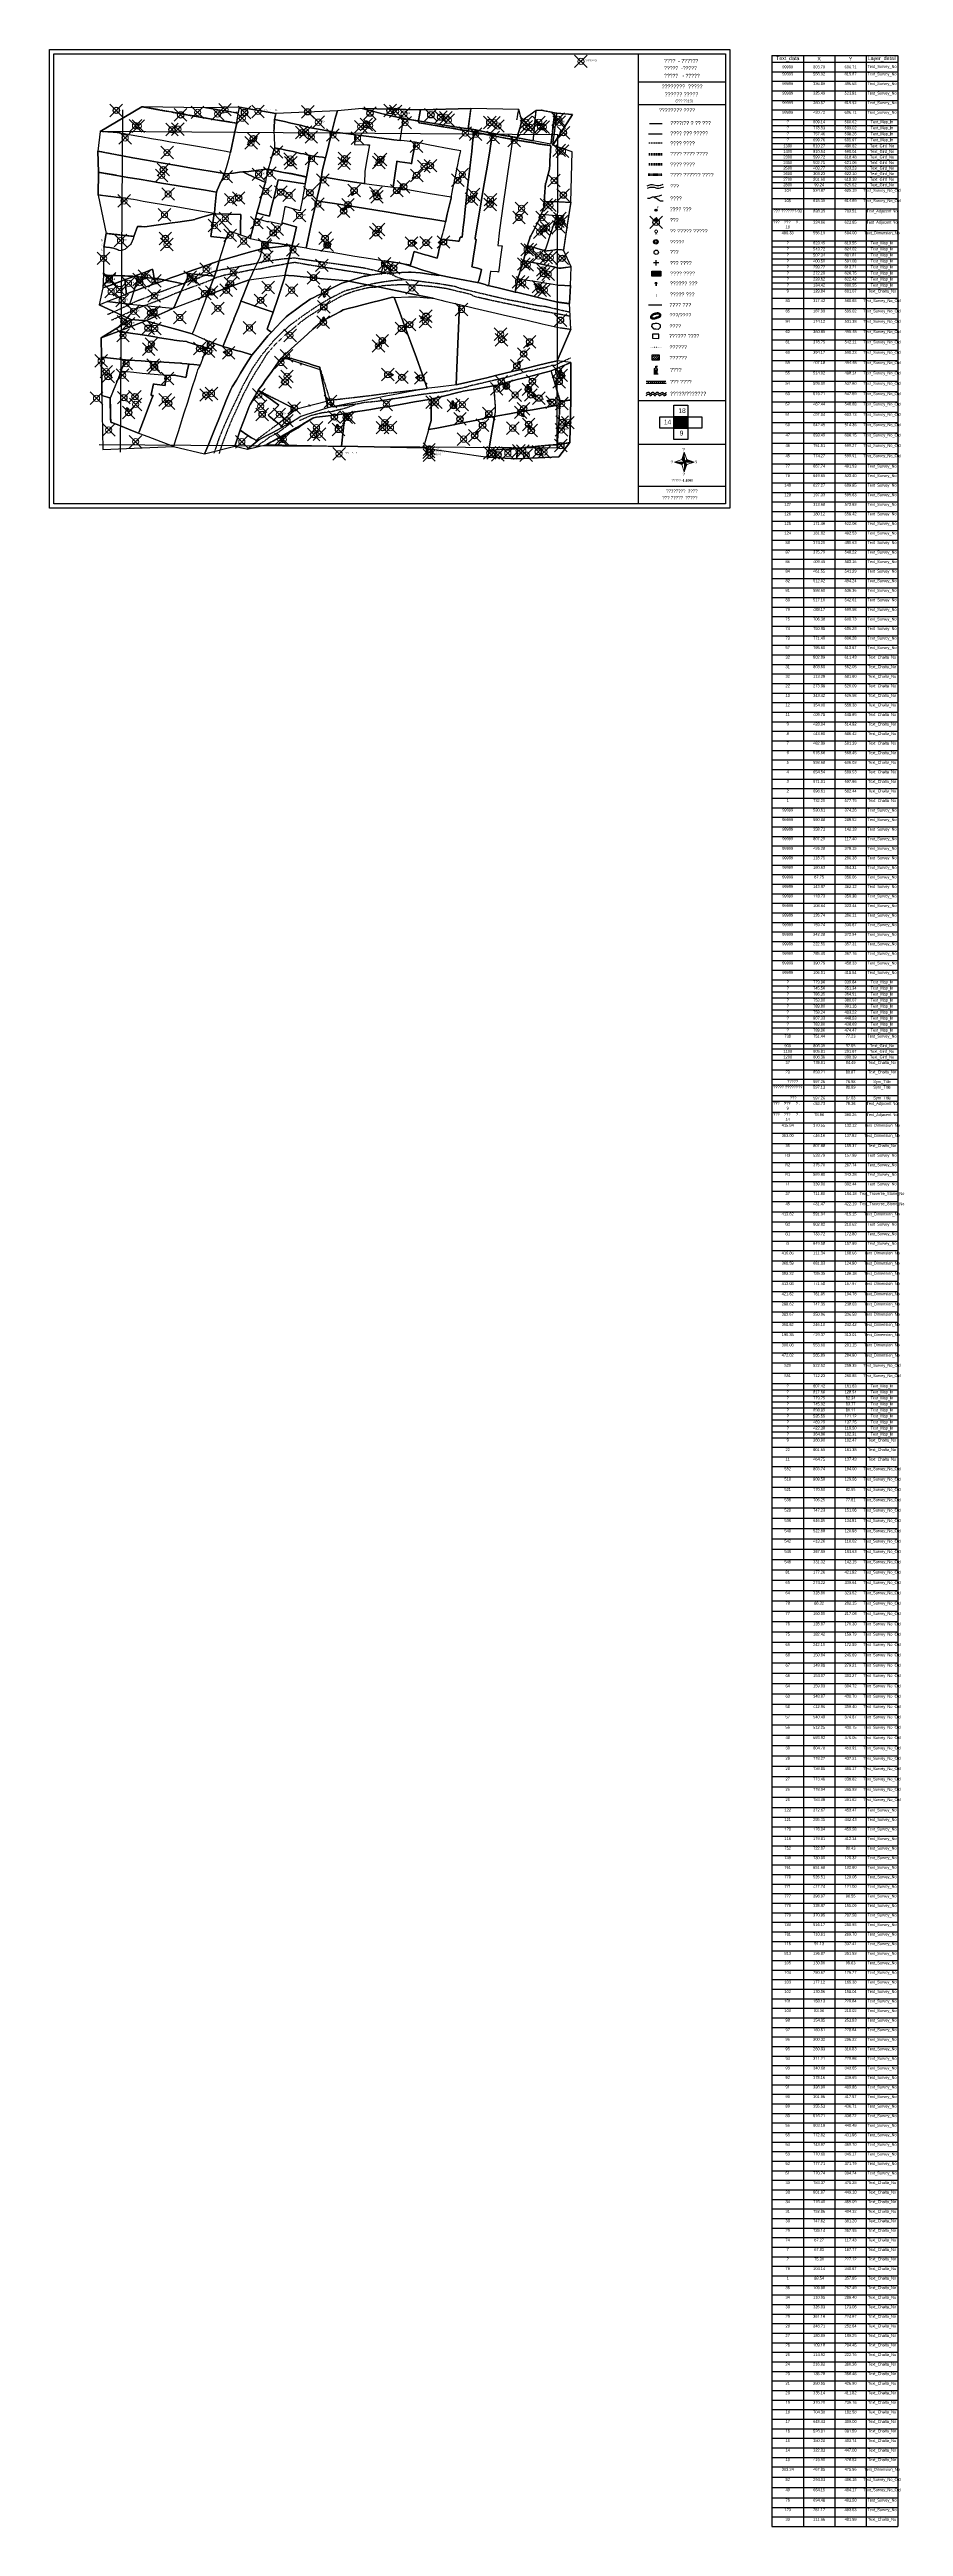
# Model space of a CAD drawing. Header units: millimetres. Extents: x -7 to 1351, y -3216 to 722.
import ezdxf

# ---------------------------------------------------------------- set-up
doc = ezdxf.new("R2010")
doc.units = ezdxf.units.MM
doc.header["$PDMODE"] = 35
doc.header["$PDSIZE"] = 10
for name, pattern in [('ACAD_ISO02W100', [15, 12, -3]), ('ACAD_ISO03W100', [30, 12, -18]), ('DASHED', [0.75, 0.5, -0.25]), ('DOT', [0.25, 0, -0.25])]:
    doc.linetypes.add(name, pattern=pattern)
for name, color, linetype in [('ACT_BEL_23', 7, 'Continuous'), ('Image', 7, 'Continuous'), ('Legend', 250, 'Continuous'), ('Line_Marking_Adusting_Sheet', 1, 'Continuous'), ('Line_Road', 250, 'ACAD_ISO02W100'), ('Poly_Builtup', 3, 'Continuous'), ('Sym_Electric_Pole', 250, 'Continuous'), ('Sym_F', 250, 'Continuous'), ('Sym_Gaonthan', 7, 'Continuous'), ('Sym_Hatch', 1, 'Continuous'), ('Sym_Seemachinh', 250, 'Continuous'), ('Sym_Shivchinh', 250, 'Continuous'), ('Sym_STONE', 250, 'Continuous'), ('Sym_Temple', 1, 'Continuous'), ('Sym_Traverse_Stone', 5, 'Continuous'), ('Sym_Tree', 92, 'Continuous'), ('Sym_Tree_1', 2, 'Continuous'), ('Text_Dimension_No', 1, 'Continuous'), ('Text_Gird_No', 1, 'Continuous'), ('Text_Survey_No_Old', 5, 'Continuous'), ('Text_Traverse_Stone_No', 1, 'Continuous')]:
    doc.layers.add(name, color=color, linetype=linetype)
doc.layers.add('Line_Cancel', color=1, linetype='Continuous', true_color=0xff0000)
for name, color, linetype, lineweight in [('Line_Vahivat', 250, 'ACAD_ISO02W100', 25), ('Plane_Table_Station', 1, 'Continuous', 25), ('Poly_Off', 250, 'Continuous', 30), ('Poly_Survey_Bndry', 250, 'Continuous', 30), ('Poly_Survey_Bndry_Cancel', 250, 'Continuous', 30), ('Sym_Direction', 1, 'Continuous', 0), ('Sym_Scale', 1, 'Continuous', 0), ('Sym_Title', 1, 'ACAD_ISO02W100', 25), ('Text_Adjacent_No', 250, 'Continuous', 0), ('Text_Map_In', 250, 'Continuous', 0), ('Text_Survey_No', 250, 'Continuous', 0)]:
    doc.layers.add(name, color=color, linetype=linetype, lineweight=lineweight)
doc.layers.add('Text_Chalta_No', color=5, linetype='Continuous', lineweight=0, true_color=0x0000ff)
doc.styles.add('Fence', font='txt.shx')
doc.styles.add('MtXpl_Mangal1', font='', dxfattribs={"height": 0.2})
doc.styles.add('MtXpl_Sakal Marathi', font='', dxfattribs={"height": 0.2})
doc.styles.add('MtXpl_Sakal Marathi1', font='', dxfattribs={"height": 0.2})
doc.styles.get("Standard").update_dxf_attribs({"font": 'Sakal Marathi_N_Ship.TTF'})
doc.styles.get('MtXpl_Mangal1').set_extended_font_data('Mangal')
doc.styles.get('MtXpl_Sakal Marathi').set_extended_font_data('Sakal Marathi', bold=True)
doc.styles.get('MtXpl_Sakal Marathi1').set_extended_font_data('Sakal Marathi', bold=True)
doc.linetypes.add('FENCE', pattern='A,2,-0.252673,["X",Fence,S=0.75,R=0,X=0,Y=-0.373672],-0.747327', length=3)
doc.dimstyles.get("Standard").update_dxf_attribs({"dimtxt": 0.18, "dimasz": 0.18, "dimexe": 0.18, "dimexo": 0.0625, "dimgap": 0.09, "dimtad": 0, "dimtih": 1, "dimtoh": 1, "dimdec": 4, "dimzin": 0, "dimdsep": 46, "dimtxsty": 'Standard', "dimcen": 0.09, "dimadec": 0, "dimazin": 0, "dimtfac": 1, "dimtdec": 4, "dimtofl": 0, "dimtmove": 0, "dimatfit": 3, "dimfxl": 1, "dimtolj": 1, "dimtzin": 0, "dimarcsym": 0})
picture_1 = doc.add_image_def('image1.jpg', size_in_pixel=(14634, 11265))

# ---------------------------------------------------------------- blocks, each defined once
blk = doc.blocks.new('north')
at = {"layer": 'Sym_Direction'}
for points in [[(-7.6, 0), (-2, -2), (0, 0)], [(-0.1, 7.5), (-2, 2), (0, 0)], [(7.3, 0), (7.4, 0), (2, 2), (0, 0)], [(0, -7.3), (2, -2), (0, 0)]]:
    blk.add_hatch(color=256, dxfattribs=at).paths.add_polyline_path(points)
for p, q in [((-2, 2), (2, -2)), ((-2, -2), (2, 2))]:
    blk.add_line(p, q, dxfattribs=at)
for points in [[(-7.6, 0), (-2, 2)], [(-7.6, 0), (-2, -2)], [(0, 0), (-7.6, 0)], [(-0.1, 7.5), (-2, 2)], [(-0.1, 7.5), (2, 2)], [(0, 0), (-0.1, 7.5)], [(0, 0), (7.3, 0)], [(0, 0), (0, -7.3)], [(2, -2), (7.4, 0), (2, 2)], [(7.4, 0), (2, -2)], [(-0.1, -7.5), (-2, -2)], [(-0.1, -7.5), (2, -2)]]:
    blk.add_lwpolyline(points, dxfattribs=at)
for s, p in [('प', (-10.5, -1.5)), ('उ', (-1.6, 8.2)), ('पू', (8, -1.5)), ('द', (-1.4, -10.7))]:
    blk.add_text(s, height=2.5, dxfattribs=at).set_placement(p)
blk = doc.blocks.new('Electric_Pole')
at = {"layer": 'Sym_Electric_Pole'}
for points, const_width in [([(-0.7, 2.2), (-0.7, 2.7)], 0.1), ([(-0.7, 2.2), (-0.7, 2.7)], 0.064), ([(-0.8, 2.2), (0.8, 2.2)], 0.1), ([(0, 2.2), (0, 2.7)], 0.1), ([(0, 2.2), (0, 2.7)], 0.064), ([(0, 2.2), (0, 0)], 0.1), ([(0.7, 2.2), (0.7, 2.7)], 0.1)]:
    blk.add_lwpolyline(points, dxfattribs=dict(at, const_width=const_width))
blk = doc.blocks.new('F')
at = {"layer": 'Sym_F'}
h = blk.add_hatch(color=256, dxfattribs=at)
h.paths.add_polyline_path([(-1, 0, 1), (1, 0, 1)])
h.paths.add_polyline_path([(0.7, 0, -1), (-0.7, 0, -1)], flags=16)
for radius in [1, 0.688]:
    blk.add_circle((0, 0), radius, dxfattribs=at)
at = {"layer": 'Sym_F', "linetype": 'Continuous'}
blk.add_text('F', height=1.8, dxfattribs=at).set_placement((0.8, 1.2, 1058.4))
blk = doc.blocks.new('Tree')
at = {"layer": 'Sym_Tree'}
for p, q in [((-0.2, 0), (0.1, 0)), ((0.1, 3), (0, 3))]:
    blk.add_line(p, q, dxfattribs=at)
at = {"layer": 'Sym_Tree', "color": 82, "const_width": 0.8}
for points in [[(-0.4, 1.7), (-0.3, 1.5)], [(-0.2, 1.7), (-0.1, 1.5)], [(-0.1, 1.5), (-0.1, 2.6)], [(-0.1, 1.5), (-0.1, 2.6)], [(0.1, 1.6), (0.1, 2.8)], [(0.2, 1.4), (0.2, 2.6)], [(0.4, 1.7), (0.6, 1.5)], [(0.6, 1.6), (0.4, 1.5)]]:
    blk.add_lwpolyline(points, dxfattribs=at)
at = {"layer": 'Sym_Tree', "color": 34}
blk.add_lwpolyline([(0, 0, 0.48, 0.16, 0), (0, 0.3, 0.16, 0.16, 0), (0, 1.5, 0.16, 0.16, 0)], format="xyseb", dxfattribs=at)
at = {"layer": 'Sym_Tree', "color": 82}
blk.add_open_spline([(-0.1, 1.4), (-0.2, 1.4), (-0.3, 1.2), (-0.5, 1.2), (-0.6, 1.2), (-0.8, 1.4), (-1, 1.5), (-0.9, 1.8), (-0.9, 2.1), (-0.6, 2.2), (-0.6, 2.6), (-0.4, 2.8), (-0.2, 3), (0, 3), (0, 3)], degree=3, knots=[0, 0, 0, 0, 0.357151, 0.545743, 0.741494, 0.970117, 1.319935, 1.641608, 1.935314, 2.250626, 2.755061, 3.137005, 3.457298, 3.618487, 3.618487, 3.618487, 3.618487], dxfattribs=at)
blk.add_spline([(0.1, 1.4), (0.3, 1.2), (0.4, 1.2), (0.6, 1.2), (0.8, 1.3), (1, 1.4), (1, 1.7), (0.9, 1.9), (0.8, 2.1), (0.7, 2.5), (0.5, 2.8), (0.3, 3), (0.1, 3)], degree=3, dxfattribs=at)
for points in [[(-0.7, 2.1), (-0.8, 2.1), (-0.8, 2.1), (-0.9, 2)], [(-0.8, 2), (-0.8, 2), (-0.9, 2), (-0.8, 2.1)], [(-0.9, 2), (-0.8, 2.1), (-0.8, 1.9), (-0.8, 2)], [(-0.9, 1.9), (-0.9, 1.9), (-0.8, 1.8), (-0.7, 2)], [(-0.8, 2), (-0.8, 1.8), (-0.9, 1.9), (-0.8, 1.8)], [(-0.8, 2), (-0.8, 2), (-0.9, 2), (-0.9, 1.9)], [(-0.8, 1.9), (-0.8, 2), (-0.9, 1.9)], [(-0.9, 1.9), (-0.9, 1.9), (-0.8, 2), (-0.9, 1.9)], [(-0.9, 1.9), (-0.9, 1.9), (-0.9, 1.9), (-0.9, 2)], [(-0.9, 1.9), (-0.9, 2), (-0.9, 2)], [(-0.9, 2), (-0.9, 2), (-0.8, 2)], [(-0.8, 2), (-0.8, 2), (-0.8, 2), (-0.9, 1.9)], [(-0.8, 2), (-0.9, 1.9), (-0.9, 1.6), (-0.6, 1.6)], [(-0.9, 1.9), (-0.9, 1.9), (-0.9, 1.7)], [(-0.9, 1.7), (-0.9, 1.6), (-0.9, 1.9), (-0.9, 1.7)], [(-0.9, 1.9), (-0.9, 1.9), (-0.6, 1.6), (-0.6, 1.7)], [(-0.8, 1.8), (-0.8, 1.8), (-0.9, 1.9), (-0.7, 1.9)], [(-0.9, 1.9), (-0.9, 1.9), (-0.9, 1.8), (-0.8, 1.8)], [(-0.9, 1.8), (-0.8, 1.8), (-0.9, 1.8), (-0.8, 1.9)], [(-0.9, 1.8), (-0.8, 1.9), (-0.9, 1.4), (-0.8, 1.4)], [(-0.9, 1.7), (-0.9, 1.7), (-0.9, 1.7), (-0.9, 1.6)], [(-0.9, 1.6), (-0.6, 1.6), (-0.6, 1.2), (-0.7, 1.3)], [(-0.9, 1.5), (-0.9, 1.5), (-0.9, 1.6), (-0.7, 1.3)], [(-0.9, 1.6), (-0.7, 1.3), (-0.7, 1.3), (-0.8, 1.3)], [(-0.7, 1.4), (-0.8, 1.3), (-0.9, 1.6), (-0.7, 1.4)], [(-0.9, 1.6), (-0.7, 1.4), (-0.7, 1.4), (-0.9, 1.5)], [(-0.9, 1.4), (-0.9, 1.5), (-0.9, 1.5), (-0.9, 1.6)], [(-0.7, 1.4), (-0.9, 1.5), (-0.9, 1.4), (-0.9, 1.5)], [(-0.9, 1.4), (-0.8, 1.4), (-0.7, 1.3), (-0.8, 1.3)], [(-0.5, 2.2), (-0.5, 1.6), (-0.8, 1.8), (-0.6, 2)], [(-0.8, 2.1), (-0.8, 2.1), (-0.7, 2.2)], [(-0.5, 1.6), (-0.8, 1.8), (-0.7, 2.1), (-0.6, 2.1)], [(-0.7, 2.1), (-0.7, 2.1), (-0.7, 2.1), (-0.8, 2.1)], [(-0.7, 2), (-0.8, 2), (-0.8, 2), (-0.5, 2.1)], [(-0.8, 2.1), (-0.8, 2.1), (-0.8, 2.1)], [(-0.8, 2.1), (-0.8, 2.1), (-0.8, 2.1), (-0.7, 2.1)], [(-0.8, 2.1), (-0.7, 2.1), (-0.7, 2.1), (-0.8, 2.1)], [(-0.7, 2), (-0.7, 2.1), (-0.8, 2), (-0.8, 1.8)], [(-0.7, 2.1), (-0.7, 2), (-0.8, 2), (-0.7, 2.1)], [(-0.8, 2), (-0.7, 2.1), (-0.7, 2), (-0.8, 2)], [(-0.7, 2), (-0.8, 2), (-0.7, 2), (-0.7, 2.1)], [(-0.7, 2), (-0.7, 2.1), (-0.8, 2), (-0.7, 2.1)], [(-0.8, 1.8), (-0.6, 2), (-0.7, 1.7), (-0.7, 1.5)], [(-0.8, 2), (-0.8, 2), (-0.7, 2), (-0.8, 2)], [(-0.7, 2), (-0.7, 1.9), (-0.8, 1.8), (-0.7, 1.9)], [(-0.7, 1.9), (-0.7, 1.9), (-0.7, 1.9), (-0.8, 2)], [(-0.7, 1.9), (-0.8, 2), (-0.7, 1.9), (-0.8, 1.8)], [(-0.8, 2), (-0.8, 2), (-0.8, 2)], [(-0.5, 1.6), (-0.7, 1.7), (-0.5, 1.6), (-0.8, 1.8)], [(-0.6, 1.6), (-0.6, 1.7), (-0.5, 1.8), (-0.8, 1.8)], [(-0.5, 1.8), (-0.8, 1.8), (-0.8, 1.8)], [(-0.8, 1.8), (-0.8, 1.8), (-0.8, 1.7), (-0.8, 1.8)], [(-0.8, 1.7), (-0.8, 1.8), (-0.6, 1.7), (-0.8, 1.8)], [(-0.6, 1.7), (-0.8, 1.8), (-0.8, 1.8), (-0.6, 1.7)], [(-0.8, 1.8), (-0.6, 1.7), (-0.8, 1.8), (-0.7, 1.8)], [(-0.8, 1.8), (-0.7, 1.8), (-0.8, 1.8)], [(-0.8, 1.8), (-0.8, 1.8), (-0.6, 1.8), (-0.7, 1.7)], [(-0.6, 1.8), (-0.7, 1.7), (-0.8, 1.8), (-0.7, 1.8)], [(-0.7, 1.3), (-0.8, 1.3), (-0.7, 1.4), (-0.8, 1.3)], [(-0.7, 1.4), (-0.8, 1.3), (-0.7, 1.4), (-0.8, 1.3)], [(-0.7, 1.3), (-0.8, 1.3), (-0.8, 1.3), (-0.7, 1.4)], [(-0.8, 1.3), (-0.7, 1.4), (-0.8, 1.4), (-0.8, 1.3)], [(-0.8, 1.4), (-0.8, 1.3), (-0.8, 1.3), (-0.7, 1.3)], [(-0.8, 1.3), (-0.7, 1.3), (-0.7, 1.3), (-0.7, 1.4)], [(-0.7, 1.3), (-0.7, 1.4), (-0.8, 1.4), (-0.7, 1.4)], [(-0.7, 1.3), (-0.8, 1.3), (-0.8, 1.3), (-0.7, 1.4)], [(-0.8, 1.3), (-0.7, 1.4), (-0.6, 1.2), (-0.5, 1.2)], [(-0.7, 1.3), (-0.7, 1.3), (-0.7, 1.3), (-0.8, 1.3)], [(-0.6, 2.3), (-0.6, 2.3), (-0.7, 2.2), (-0.6, 2.2)], [(-0.7, 2.1), (-0.6, 2.1), (-0.6, 2.2), (-0.6, 2.1)], [(-0.6, 2.2), (-0.6, 2.2), (-0.7, 2.1)], [(-0.7, 2.1), (-0.7, 2.1), (-0.7, 2.2), (-0.6, 2.2)], [(-0.7, 2.1), (-0.7, 2.1), (-0.7, 2.1), (-0.6, 2.2)], [(-0.6, 2.1), (-0.6, 2.2), (-0.7, 2.1), (-0.6, 2.1)], [(-0.7, 2.1), (-0.6, 2.1), (-0.6, 2.2), (-0.7, 2.1)], [(-0.6, 2.2), (-0.7, 2.1), (-0.6, 2.1), (-0.6, 2.2)], [(-0.7, 2.1), (-0.7, 2.1), (-0.7, 2.1)], [(-0.7, 2.1), (-0.7, 2.1), (-0.7, 2.1)], [(-0.7, 1.9), (-0.6, 1.9), (-0.6, 2), (-0.6, 2.1)], [(-0.6, 2.1), (-0.6, 2), (-0.7, 2), (-0.7, 2.1)], [(-0.7, 2), (-0.7, 2), (-0.7, 2.1), (-0.7, 2)], [(-0.7, 2), (-0.7, 2), (-0.6, 2), (-0.6, 1.9)], [(-0.7, 2), (-0.7, 2), (-0.7, 2), (-0.7, 1.9)], [(-0.7, 2), (-0.7, 1.9), (-0.7, 2), (-0.7, 1.9)], [(-0.6, 1.9), (-0.6, 1.9), (-0.7, 1.9), (-0.6, 1.9)], [(-0.7, 1.7), (-0.7, 1.5), (-0.7, 1.5), (-0.5, 1.5)], [(-0.7, 1.5), (-0.5, 1.5), (-0.5, 1.6), (-0.7, 1.7)], [(-0.2, 1.3), (-0.1, 1.4), (-0.5, 1.6), (-0.7, 1.3)], [(-0.5, 1.6), (-0.7, 1.3), (-0.3, 1.4), (-0.5, 1.2)], [(-0.7, 1.3), (-0.7, 1.3), (-0.7, 1.3), (-0.6, 1.3)], [(-0.4, 2.7), (-0.5, 2.6), (-0.6, 2.5), (-0.6, 2.4)], [(-0.4, 2.5), (-0.5, 2.6), (-0.5, 2.5), (-0.6, 2.4)], [(-0.5, 2.5), (-0.5, 2.6), (-0.6, 2.5), (-0.5, 2.5)], [(-0.6, 2.5), (-0.6, 2.4), (-0.4, 2.4), (-0.4, 2.5)], [(-0.5, 2.5), (-0.5, 2.5), (-0.6, 2.5), (-0.5, 2.5)], [(-0.6, 2.4), (-0.6, 2.4), (-0.6, 2.4), (-0.5, 2.5)], [(-0.6, 2.4), (-0.6, 2.4), (-0.6, 2.5), (-0.5, 2.5)], [(-0.6, 2.5), (-0.5, 2.5), (-0.5, 2.5), (-0.6, 2.5)], [(-0.6, 2.2), (-0.3, 2.2), (-0.5, 2.5), (-0.4, 2.3)], [(-0.5, 2.5), (-0.4, 2.3), (-0.3, 2.2), (-0.6, 2.2)], [(-0.6, 2.2), (-0.6, 2.2), (-0.6, 2.4), (-0.6, 2.3)], [(-0.6, 2.4), (-0.6, 2.3), (-0.6, 2.3), (-0.6, 2.4)], [(-0.6, 2.3), (-0.6, 2.4), (-0.6, 2.3), (-0.6, 2.2)], [(-0.3, 2.4), (-0.3, 2.2), (-0.6, 2.2), (-0.3, 2.2)], [(-0.6, 2.2), (-0.6, 2.2), (-0.4, 2.2), (-0.2, 2.2)], [(-0.6, 2.2), (-0.6, 2.1), (-0.6, 2), (-0.6, 2.1)], [(-0.6, 2), (-0.6, 2.1), (-0.6, 2.2)], [(-0.6, 2.2), (-0.6, 2.2), (-0.6, 2.2)], [(-0.6, 2.2), (-0.6, 2.2), (-0.6, 2.1), (-0.6, 2.2)], [(-0.3, 2.2), (-0.6, 2.2), (-0.4, 2.2)], [(-0.5, 2.2), (-0.3, 2.1), (-0.5, 2.2), (-0.6, 2.2)], [(-0.6, 2), (-0.6, 2), (-0.6, 2), (-0.6, 2.1)], [(-0.6, 2.1), (-0.6, 2.1), (-0.6, 2.1), (-0.6, 2)], [(-0.6, 2), (-0.6, 1.9), (-0.5, 1.6), (-0.6, 1.6)], [(-0.5, 1.6), (-0.6, 1.6), (-0.6, 1.8), (-0.6, 1.9)], [(-0.6, 1.2), (-0.5, 1.2), (-0.4, 1.2), (-0.3, 1.2)], [(-0.5, 1.2), (-0.5, 1.2), (-0.6, 1.2), (-0.5, 1.2)], [(0, 3), (-0.3, 2.8), (-0.4, 2.7), (-0.5, 2.6)], [(-0.5, 2.6), (-0.5, 2.6), (-0.4, 2.8), (-0.3, 2.8)], [(-0.4, 2.4), (-0.4, 2.5), (-0.4, 2.5), (-0.5, 2.7)], [(-0.4, 2.5), (-0.5, 2.7), (-0.5, 2.6), (-0.5, 2.5)], [(-0.4, 2.7), (-0.4, 2.7), (-0.5, 2.7), (-0.4, 2.7)], [(-0.5, 2.6), (-0.5, 2.5), (-0.5, 2.5), (-0.4, 2.5)], [(-0.5, 2.5), (-0.4, 2.5), (-0.4, 2.5), (-0.5, 2.6)], [(-0.5, 2.5), (-0.5, 2.5), (-0.5, 2.5), (-0.5, 2.6)], [(-0.5, 2.6), (-0.5, 2.6), (-0.5, 2.5), (-0.5, 2.6)], [(-0.3, 2.4), (-0.1, 2.4), (-0.3, 2.4), (-0.5, 2.5)], [(-0.3, 2.4), (-0.5, 2.5), (-0.3, 2.4), (-0.3, 2.2)], [(-0.3, 2.1), (-0.3, 2.2), (-0.5, 2.2), (-0.3, 2.1)], [(-0.3, 1.4), (-0.5, 1.2), (-0.2, 1.3), (-0.3, 1.4)], [(-0.2, 1.3), (-0.3, 1.4), (-0.3, 1.3), (-0.5, 1.2)], [(-0.3, 1.3), (-0.5, 1.2), (-0.3, 1.2), (-0.4, 1.2)], [(-0.5, 1.2), (-0.5, 1.2), (-0.3, 1.2), (-0.3, 1.3)], [(-0.5, 1.2), (-0.5, 1.2), (-0.3, 1.2), (-0.3, 1.3)], [(-0.4, 2.7), (-0.4, 2.7), (0, 3), (-0.1, 3)], [(-0.3, 2.8), (-0.2, 2.9), (-0.3, 2.8), (-0.4, 2.8)], [(-0.4, 2.6), (-0.3, 2.6), (-0.3, 2.8), (0.1, 2.9)], [(-0.3, 2.8), (0.1, 2.9), (-0.3, 2.8), (-0.4, 2.8)], [(-0.4, 2.8), (-0.3, 2.8), (-0.4, 2.7), (-0.4, 2.8)], [(-0.3, 2.8), (-0.4, 2.8), (-0.4, 2.7), (-0.3, 2.8)], [(-0.4, 2.5), (-0.4, 2.7), (-0.4, 2.7), (-0.3, 2.8)], [(-0.4, 2.7), (-0.3, 2.8), (-0.3, 2.6), (-0.4, 2.7)], [(-0.3, 2.6), (-0.4, 2.7), (-0.4, 2.6), (-0.3, 2.6)], [(-0.4, 2.7), (-0.4, 2.7), (-0.1, 2.5), (0.1, 2.5)], [(-0.4, 2.2), (-0.2, 2.2), (0, 2.3), (0.1, 2.5)], [(-0.4, 2.2), (-0.4, 2.2), (-0.3, 2.1), (-0.3, 2.2)], [(-0.4, 1.2), (-0.3, 1.2), (-0.2, 1.3), (-0.1, 1.4)], [(-0.3, 1.2), (-0.3, 1.3), (-0.3, 1.3), (-0.4, 1.2)], [(-0.3, 1.2), (-0.3, 1.2), (-0.4, 1.2), (-0.3, 1.2)], [(0.2, 3), (-0.1, 2.8), (-0.3, 2.8), (0, 3)], [(-0.3, 2.8), (0, 3), (0.1, 3), (0, 2.9)], [(-0.2, 2.9), (-0.2, 3), (-0.2, 2.9), (-0.3, 2.8)], [(-0.2, 2.9), (-0.2, 2.9), (-0.3, 2.8), (-0.2, 2.9)], [(-0.1, 2.5), (0.1, 2.5), (-0.3, 2.4), (-0.1, 2.4)], [(0.3, 1.8), (-0.2, 1.8), (-0.3, 2.2), (-0.3, 1.6)], [(-0.3, 1.2), (-0.3, 1.3), (-0.2, 1.3), (-0.3, 1.3)], [(-0.2, 1.3), (-0.3, 1.3), (-0.2, 1.3), (-0.3, 1.3)], [(-0.2, 1.3), (-0.3, 1.3), (-0.3, 1.2)], [(-0.3, 1.3), (-0.3, 1.3), (-0.3, 1.2), (-0.3, 1.3)], [(-0.3, 1.2), (-0.3, 1.2), (-0.3, 1.2)], [(0, 3), (-0.1, 3), (-0.2, 3), (-0.2, 2.9)], [(-0.1, 3), (-0.1, 3), (-0.2, 3), (-0.1, 3)], [(-0.1, 3), (-0.1, 3), (-0.2, 3), (-0.2, 2.9)], [(-0.1, 3), (-0.1, 3), (-0.1, 3), (-0.2, 2.9)], [(-0.2, 2.9), (-0.2, 2.9), (-0.2, 2.9), (-0.2, 3)], [(-0.2, 2.7), (-0.1, 2.8), (0.2, 3), (0.3, 2.6)], [(-0.1, 2.8), (-0.1, 2.8), (-0.2, 2.7), (-0.1, 2.8)], [(0.3, 2.6), (-0.1, 2.6), (-0.2, 2.5), (-0.2, 2.7)], [(-0.1, 2.4), (-0.1, 2.4), (0.3, 1.8), (-0.2, 1.8)], [(0, 3), (0.1, 3), (0.2, 3), (-0.1, 2.8)], [(-0.1, 3), (-0.1, 3), (-0.1, 3)], [(0.2, 3), (0.3, 2.6), (-0.1, 2.6), (-0.1, 2.8)], [(-0.1, 2.8), (-0.1, 2.8), (-0.1, 2.8)], [(-0.1, 2.6), (-0.1, 2.8), (0.3, 2.6), (-0.1, 2.6)], [(0.2, 2.3), (0.3, 2.5), (0.3, 2.6), (-0.1, 2.6)], [(0.1, 3), (0, 2.9), (0, 2.9), (0, 3)], [(0, 2.9), (0, 2.9), (0, 2.9), (0, 3)], [(0, 3), (0, 3), (0.1, 3), (0, 3)], [(0.1, 3), (0, 3), (0.1, 3), (0.2, 3)], [(0.4, 2.3), (0.4, 2.4), (0, 1.8), (0.5, 1.8)], [(0, 1.8), (0.5, 1.8), (0.6, 2.1), (0.5, 1.6)], [(0.1, 3), (0.2, 3), (0.3, 2.9), (0.3, 3)], [(0.1, 2.9), (0.1, 3), (0.2, 2.9), (0.1, 3)], [(0.2, 2.9), (0.1, 3), (0.1, 3), (0.1, 2.9)], [(0.6, 2.7), (0.5, 2.8), (0.2, 3), (0.1, 2.6)], [(0.2, 3), (0.1, 2.6), (0.4, 2.6), (0.4, 2.8)], [(0.6, 2.6), (0.4, 2.6), (0.4, 2.8), (0.1, 3)], [(0.4, 2.8), (0.1, 3), (0.4, 2.8), (0.5, 2.7)], [(0.1, 2.9), (0.1, 2.9), (0.1, 2.9)], [(0.4, 2.6), (0.4, 2.8), (0.1, 2.6), (0.4, 2.6)], [(0.1, 2.3), (0.1, 2.5), (0.1, 2.6), (0.4, 2.6)], [(0.1, 2.6), (0.4, 2.6), (0.4, 2.4), (0.4, 2.3)], [(0.1, 2.6), (0.4, 2.6), (0.5, 2.5), (0.6, 2.6)], [(0.6, 2.6), (0.6, 2.6), (0.2, 2.5), (0.1, 2.5)], [(0.5, 2.1), (0.3, 2.1), (0.1, 2.3), (0.1, 2.5)], [(0.2, 2.5), (0.1, 2.5), (0.4, 2.4), (0.2, 2.4)], [(0.2, 1.3), (0.1, 1.4), (0.5, 1.6), (0.6, 1.2)], [(0.4, 1.2), (0.3, 1.2), (0.2, 1.3), (0.1, 1.4)], [(0.1, 1.4), (0.1, 1.4), (0.2, 1.4), (0.1, 1.4)], [(0.1, 1.2), (0.1, 1.2), (0.1, 1.2)], [(0.2, 3), (0.5, 2.8), (0.6, 2.7), (0.7, 2.5)], [(0.6, 2.6), (0.6, 2.7), (0.2, 3), (0.3, 3)], [(0.4, 2.4), (0.2, 2.4), (0.4, 2.3), (0.6, 2.4)], [(0.3, 2.1), (0.3, 2.1), (0.2, 2), (0.2, 2.1)], [(0.3, 1.4), (0.5, 1.2), (0.2, 1.3), (0.3, 1.4)], [(0.2, 1.3), (0.3, 1.4), (0.3, 1.2), (0.5, 1.2)], [(0.3, 1.2), (0.3, 1.2), (0.2, 1.3), (0.3, 1.2)], [(0.2, 1.3), (0.3, 1.2), (0.2, 1.3), (0.3, 1.2)], [(0.2, 1.3), (0.3, 1.2), (0.3, 1.2)], [(0.4, 2.9), (0.4, 2.9), (0.3, 2.9), (0.3, 3)], [(0.3, 2.9), (0.3, 2.9), (0.3, 3), (0.4, 2.9)], [(0.7, 2.1), (0.7, 2.1), (0.5, 2.1), (0.3, 2.1)], [(0.5, 1.6), (0.6, 1.2), (0.3, 1.4), (0.5, 1.2)], [(0.6, 1.2), (0.5, 1.2), (0.4, 1.2), (0.3, 1.2)], [(0.3, 1.2), (0.3, 1.2), (0.3, 1.2), (0.4, 1.2)], [(0.3, 1.2), (0.4, 1.2), (0.4, 1.2), (0.5, 1.2)], [(0.4, 2.9), (0.4, 2.9), (0.4, 2.9), (0.5, 2.8)], [(0.4, 2.9), (0.4, 2.9), (0.5, 2.8), (0.4, 2.9)], [(0.5, 2.8), (0.4, 2.9), (0.5, 2.8), (0.5, 2.7)], [(0.5, 2.5), (0.6, 2.6), (0.6, 2.7), (0.4, 2.8)], [(0.6, 2.7), (0.4, 2.8), (0.4, 2.6), (0.6, 2.6)], [(0.4, 2.8), (0.5, 2.7), (0.6, 2.7), (0.5, 2.6)], [(0.6, 2.7), (0.5, 2.6), (0.5, 2.8), (0.4, 2.8)], [(0.5, 2.8), (0.4, 2.8), (0.6, 2.6), (0.6, 2.7)], [(0.4, 2.6), (0.6, 2.6), (0.6, 2.6), (0.4, 2.6)], [(0.4, 2.4), (0.4, 2.3), (0.4, 2.3), (0.4, 2.4)], [(0.4, 2.3), (0.6, 2.4), (0.4, 2.3), (0.4, 2.2)], [(0.7, 2.1), (0.4, 2.2), (0.6, 2.4), (0.5, 2.2)], [(0.6, 2.4), (0.5, 2.2), (0.4, 2.2), (0.7, 2.1)], [(0.4, 2.3), (0.4, 2.2), (0.7, 2.1), (0.4, 2.2)], [(0.4, 2.2), (0.7, 2.1), (0.5, 2.1)], [(0.4, 2), (0.4, 2.1), (0.6, 2.1), (0.4, 2)], [(0.6, 2.1), (0.4, 2), (0.6, 2.1), (0.7, 2.1)], [(0.7, 1.3), (0.6, 1.3), (0.4, 1.2), (0.6, 1.3)], [(0.6, 1.3), (0.6, 1.3), (0.6, 1.3), (0.4, 1.2)], [(0.6, 1.3), (0.4, 1.2), (0.5, 1.2), (0.5, 1.3)], [(0.6, 1.3), (0.5, 1.3), (0.4, 1.2), (0.5, 1.2)], [(0.5, 1.2), (0.5, 1.2), (0.4, 1.2), (0.6, 1.3)], [(0.4, 1.2), (0.6, 1.3), (0.6, 1.3), (0.5, 1.3)], [(0.5, 1.2), (0.5, 1.2), (0.5, 1.2), (0.4, 1.2)], [(0.4, 1.2), (0.5, 1.2), (0.6, 1.2), (0.5, 1.2)], [(0.6, 2.5), (0.7, 2.5), (0.6, 2.7), (0.5, 2.8)], [(0.5, 2.8), (0.5, 2.7), (0.6, 2.7), (0.5, 2.8)], [(0.6, 2.4), (0.5, 2.5), (0.5, 2.5), (0.6, 2.6)], [(0.5, 2.5), (0.6, 2.6), (0.7, 2.5), (0.7, 2.4)], [(0.7, 2.4), (0.7, 2.3), (0.6, 2.4), (0.5, 2.5)], [(0.7, 2.5), (0.7, 2.4), (0.6, 2.4), (0.5, 2.5)], [(0.6, 2.4), (0.5, 2.5), (0.5, 2.5), (0.7, 2.5)], [(0.5, 2.5), (0.7, 2.5), (0.6, 2.4), (0.7, 2.3)], [(0.6, 2.1), (0.5, 1.6), (0.8, 1.7), (0.7, 2)], [(0.5, 1.6), (0.8, 1.7), (0.8, 2), (0.7, 2)], [(0.7, 1.9), (0.7, 1.9), (0.5, 1.6), (0.6, 1.6)], [(0.5, 1.6), (0.7, 1.6), (0.5, 1.6), (0.8, 1.7)], [(0.7, 1.6), (0.7, 1.5), (0.7, 1.5), (0.5, 1.5)], [(0.7, 1.5), (0.5, 1.5), (0.5, 1.6), (0.7, 1.6)], [(0.5, 1.3), (0.7, 1.4), (0.7, 1.3), (0.7, 1.4)], [(0.5, 1.2), (0.5, 1.3), (0.6, 1.3), (0.5, 1.3)], [(0.8, 1.3), (0.7, 1.3), (0.6, 1.2), (0.5, 1.2)], [(0.6, 2.7), (0.7, 2.5), (0.7, 2.4), (0.7, 2.3)], [(0.6, 2.6), (0.6, 2.6), (0.6, 2.6), (0.6, 2.7)], [(0.7, 2.4), (0.7, 2.3), (0.6, 2.5), (0.7, 2.5)], [(0.8, 1.9), (0.8, 2), (0.9, 1.9), (0.6, 2.1)], [(0.6, 2.1), (0.7, 2.1), (0.7, 1.9), (0.7, 2)], [(0.7, 1.9), (0.7, 1.8), (0.6, 1.9), (0.7, 1.9)], [(0.9, 1.9), (1, 1.8), (1, 1.5), (0.6, 1.5)], [(0.9, 1.8), (0.9, 1.8), (0.6, 1.5), (0.7, 1.6)], [(0.6, 1.5), (0.7, 1.6), (0.6, 1.8), (0.8, 1.7)], [(0.6, 1.8), (0.8, 1.7), (0.8, 1.7)], [(0.9, 1.4), (0.9, 1.4), (1, 1.5), (0.6, 1.2)], [(1, 1.5), (0.6, 1.2), (0.6, 1.2), (0.7, 1.3)], [(0.7, 2.5), (0.7, 2.5), (0.7, 2.4), (0.7, 2.5)], [(0.7, 2.5), (0.7, 2.5), (0.7, 2.4), (0.7, 2.5)], [(0.7, 2.4), (0.7, 2.5), (0.7, 2.3), (0.7, 2.4)], [(0.7, 2.4), (0.7, 2.4), (0.7, 2.5), (0.7, 2.4)], [(0.7, 2.5), (0.7, 2.4), (0.7, 2.4), (0.7, 2.3)], [(0.7, 2.2), (0.7, 2.1), (0.7, 2.3), (0.7, 2.2)], [(0.7, 2.3), (0.7, 2.2), (0.7, 2.2), (0.7, 2.3)], [(0.7, 2.2), (0.7, 2.3), (0.7, 2.2), (0.7, 2.1)], [(0.7, 2.1), (0.7, 2.1), (0.7, 2.1), (0.7, 2.2)], [(0.7, 2.1), (0.7, 2.2), (0.8, 2)], [(0.8, 2.1), (0.8, 2), (0.8, 2.1), (0.7, 2.2)], [(0.8, 2), (0.8, 2), (0.8, 2), (0.7, 2.2)], [(0.7, 2.1), (0.7, 2.1), (0.7, 2.1), (0.7, 2.2)], [(0.7, 2.2), (0.7, 2.2), (0.8, 2.1), (0.7, 2.2)], [(0.7, 2.2), (0.7, 2.2), (0.7, 2.2), (0.7, 2.1)], [(0.8, 2), (0.7, 2), (0.7, 2.1), (0.7, 2)], [(0.7, 2), (0.7, 2), (0.7, 2.1)], [(0.7, 2.1), (0.7, 2.1), (0.7, 2.1)], [(0.7, 2.1), (0.7, 2.1), (0.8, 2), (0.7, 2.1)], [(0.8, 2), (0.7, 2.1), (0.7, 2.1), (0.8, 2)], [(0.8, 1.7), (0.7, 2), (0.7, 1.6), (0.7, 1.5)], [(0.7, 2), (0.7, 2), (0.7, 1.9), (0.8, 1.9)], [(0.7, 2), (0.7, 2), (0.8, 1.9), (0.8, 2)], [(0.7, 1.8), (0.7, 1.8), (0.7, 1.9), (0.7, 1.8)], [(0.7, 1.9), (0.7, 1.8), (0.7, 1.9), (0.7, 1.8)], [(0.7, 1.8), (0.7, 1.8), (0.7, 1.8), (0.7, 1.9)], [(0.8, 1.9), (0.8, 1.9), (0.8, 1.9), (0.7, 1.8)], [(0.8, 1.9), (0.7, 1.8), (0.8, 1.7), (0.8, 1.8)], [(0.8, 1.6), (0.9, 1.8), (0.7, 1.6), (0.8, 1.7)], [(0.8, 1.7), (0.8, 1.7), (0.7, 1.8), (0.8, 1.7)], [(0.7, 1.6), (0.8, 1.7), (0.8, 1.7), (0.7, 1.6)], [(0.8, 1.7), (0.7, 1.6), (0.8, 1.7), (0.7, 1.7)], [(0.8, 1.7), (0.7, 1.7), (0.8, 1.7)], [(0.7, 1.3), (0.7, 1.3), (1, 1.5), (0.7, 1.3)], [(1, 1.5), (0.7, 1.3), (0.7, 1.3), (0.9, 1.4)], [(0.9, 2), (0.9, 2), (0.8, 2.1), (0.8, 2)], [(0.8, 2), (0.9, 2), (0.8, 2.1)], [(0.8, 2.1), (0.8, 2.1), (0.8, 2.1), (0.8, 2)], [(0.8, 2), (0.8, 2), (0.8, 2)], [(0.8, 2), (0.8, 2), (0.8, 2)], [(0.8, 2), (0.8, 2), (0.8, 2), (0.9, 2)], [(0.9, 1.9), (0.9, 1.9), (0.8, 1.9), (0.8, 2)], [(0.9, 2), (0.9, 2), (0.9, 2), (0.8, 2)], [(0.9, 2), (0.8, 2), (0.9, 2), (0.8, 2)], [(0.9, 2), (0.8, 2), (0.9, 2)], [(0.9, 2), (0.9, 2), (0.9, 2), (0.8, 2)], [(0.9, 2), (0.8, 2), (0.8, 2), (0.9, 2)], [(0.8, 2), (0.9, 2), (0.8, 2), (0.9, 2)], [(0.8, 1.9), (0.8, 2), (0.8, 2), (0.8, 1.7)], [(0.8, 2), (0.8, 1.7), (1, 1.8), (0.8, 1.7)], [(0.8, 1.9), (0.8, 1.9), (0.8, 2), (0.8, 1.9)], [(0.8, 1.9), (0.8, 1.9), (0.8, 1.9), (0.8, 2)], [(1, 1.8), (1, 1.8), (0.9, 1.8), (0.8, 1.9)], [(0.8, 1.9), (0.8, 1.9), (0.8, 1.9), (0.8, 1.7)], [(0.9, 1.7), (0.9, 1.8), (0.9, 1.3), (0.8, 1.3)], [(0.8, 1.7), (0.8, 1.7), (0.8, 1.6), (0.9, 1.8)], [(0.9, 1.7), (0.9, 1.7), (0.9, 1.8), (0.8, 1.8)], [(0.8, 1.7), (0.8, 1.7), (0.8, 1.7), (0.9, 1.7)], [(0.9, 1.9), (0.9, 1.9), (0.9, 1.8), (0.9, 1.9)], [(0.9, 1.9), (0.9, 1.9), (0.9, 1.9), (0.9, 1.8)], [(0.9, 1.9), (0.9, 1.9), (0.9, 1.9)], [(0.9, 1.8), (0.9, 1.9), (0.9, 1.8)], [(0.9, 1.8), (0.9, 1.8), (0.9, 1.9), (1, 1.8)], [(0.9, 1.9), (1, 1.8), (0.9, 1.8), (0.9, 1.9)], [(0.9, 1.8), (0.9, 1.9), (0.9, 1.8), (1, 1.8)], [(0.9, 1.8), (1, 1.8), (1, 1.8), (0.9, 1.9)], [(1, 1.8), (0.9, 1.9), (0.9, 1.9)], [(0.9, 1.9), (0.9, 1.9), (0.9, 1.9)], [(0.9, 1.9), (0.9, 1.9), (0.9, 1.9), (1, 1.8)], [(0.9, 1.7), (0.9, 1.7), (0.9, 1.7), (0.9, 1.8)], [(0.9, 1.4), (0.9, 1.4), (1, 1.8), (0.9, 1.8)], [(1, 1.8), (0.9, 1.8), (1, 1.6)], [(0.9, 1.3), (0.9, 1.4), (0.9, 1.4), (1, 1.5)], [(1, 1.6), (1, 1.5), (1, 1.8), (1, 1.6)], [(1, 1.6), (1, 1.6), (1, 1.6), (1, 1.5)]]:
    blk.add_solid(points, dxfattribs=at)
at = {"layer": 'Sym_Tree'}
for points in [[(0.3, 2.9), (0.3, 3), (0.4, 2.9), (0.3, 2.9)], [(0.4, 2.9), (0.3, 2.9), (0.3, 2.9), (0.3, 3)], [(0.3, 2.9), (0.3, 2.9), (0.4, 2.9), (0.3, 3)]]:
    blk.add_solid(points, dxfattribs=at)
blk = doc.blocks.new('Telephone_Pole')
at = {"color": 7, "lineweight": 60}
for p, q in [((-0.7, 2.6), (0.7, 2.6)), ((0, 2.6), (0, 0))]:
    blk.add_line(p, q, dxfattribs=at)
for points in [[(-0.7, 2.6), (-0.7, 2)], [(0.7, 2.6), (0.7, 2)]]:
    blk.add_lwpolyline(points, dxfattribs=at)
blk = doc.blocks.new('Building')
at = {"layer": 'Sym_Hatch', "linetype": 'ACAD_ISO03W100'}
h = blk.add_hatch(dxfattribs=at)
h.set_pattern_fill('ANSI31', color=256, scale=15)
h.set_pattern_definition([(45, (-864.1964, -983.6117), (-1.3258252, 1.3258252), [])])
h.paths.add_polyline_path([(5.1, -2.6), (5.1, 3.2), (-5, 3.2), (-5, -2.6)])
at = {"layer": 'Poly_Builtup', "lineweight": 25, "ltscale": 5}
blk.add_lwpolyline([(5.1, -2.6), (5.1, 3.2), (-5, 3.2), (-5, -2.6)], close=True, dxfattribs=at)
blk = doc.blocks.new('EkmotechiVahivat')
at = {"color": 5, "lineweight": 20}
for q in [(-0.4, -1.7), (0.4, -1.7)]:
    blk.add_line((0, -0.8), q, dxfattribs=at)
blk.add_circle((0, 0.2), 1, dxfattribs=at)
blk = doc.blocks.new('Sym_stone')
at = {"layer": 'Sym_STONE'}
blk.add_circle((0, 0), 0.604, dxfattribs=at)
blk = doc.blocks.new('COMPOUND')
at = {"layer": 'Sym_Shivchinh'}
for points in [[(0.2, 0), (-0.2, 0)], [(0, -0.2), (0, 0.2)]]:
    blk.add_lwpolyline(points, dxfattribs=at)
blk = doc.blocks.new('STONESQUAREFILLED')
at = {"layer": 'Sym_Seemachinh'}
blk.add_hatch(color=256, dxfattribs=at).paths.add_polyline_path([(0.38, -0.21), (0.38, 0.21), (-0.38, 0.21), (-0.38, -0.21)])
for p, q in [((-0.38, 0.21), (0.38, 0.21)), ((-0.38, -0.21), (-0.38, 0.21)), ((0.38, 0.21), (0.38, -0.21)), ((0.38, -0.21), (-0.38, -0.21))]:
    blk.add_line(p, q, dxfattribs=at)
blk = doc.blocks.new('Sym_Temple')
at = {"layer": 'Sym_Temple'}
blk.add_hatch(color=256, dxfattribs=at).paths.add_polyline_path([(1.7, 4.6), (1.9, 4.6), (2.2, 4.6), (2.5, 4.6), (1.8, 4.7), (1.6, 4.8), (1.3, 4.9), (1.3, 4.4), (1.4, 4.4)])
for p, q in [((0, 2.6), (2.8, 2.6)), ((0, 0), (2.9, 0)), ((0.5, 3), (0.6, 3.4)), ((0.5, 2.6), (0.5, 3)), ((0.5, 0), (0.5, 2.6)), ((0.6, 3.4), (0.9, 3.6)), ((0.9, 3.6), (1.2, 3.8)), ((1, 1.4), (1.5, 1.9)), ((1, 0), (1, 1.9)), ((1, 1.9), (1.8, 1.9)), ((1, 0.9), (1.8, 1.7)), ((1, 0.4), (1.8, 1.2)), ((1.1, 0), (1.8, 0.7)), ((1.2, 3.8), (1.3, 4)), ((1.3, 4), (1.3, 4.9)), ((1.3, 4.9), (1.6, 4.8)), ((1.4, 4.4), (1.3, 4.4)), ((1.3, 4), (1.5, 3.8)), ((1.7, 4.6), (1.4, 4.4)), ((1.5, 3.8), (1.8, 3.6)), ((1.6, 4.8), (1.8, 4.7)), ((1.9, 4.6), (1.7, 4.6)), ((1.7, 0), (1.8, 0.2)), ((1.8, 4.7), (2.5, 4.6)), ((1.8, 3.6), (2, 3.5)), ((1.8, 1.9), (1.8, 0)), ((2.2, 4.6), (1.9, 4.6)), ((2, 3.5), (2.1, 3.3)), ((2.1, 3.3), (2.2, 3)), ((2.5, 4.6), (2.2, 4.6)), ((2.2, 3), (2.3, 2.6)), ((2.3, 0), (2.3, 2.6))]:
    blk.add_line(p, q, dxfattribs=at)
blk = doc.blocks.new('WELL PAKKA1')
for radius in [0.862, 0.546]:
    blk.add_circle((0, 0), radius)
blk = doc.blocks.new('Gaothan')
at = {"layer": 'Sym_Gaonthan'}
blk.add_lwpolyline([(0, 3.9), (-2, 3.9), (-2, -1.8), (2.9, -1.8), (2.9, 0), (0, 0)], close=True, dxfattribs=at)
blk = doc.blocks.new('Sym_Traverse_Stone')
at = {"layer": 'Sym_Traverse_Stone'}
blk.add_lwpolyline([(3.2, -0.7), (2.7, 1.8), (0.7, 3.2), (-1.8, 2.7), (-3.2, 0.7), (-2.7, -1.8), (-0.7, -3.2), (1.8, -2.7)], close=True, dxfattribs=at)
blk = doc.blocks.new('*T159')
at = {"layer": 'ACT_BEL_23', "color": 0, "linetype": 'ByBlock', "lineweight": -2}
for p, q in [((0, 0), (200, 0)), ((0, 0), (0, -3929.169)), ((50, 0), (50, -3929.169)), ((100, 0), (100, -3929.169)), ((150, 0), (150, -3929.169)), ((200, 0), (200, -3929.169)), ((0, -10.668), (200, -10.668)), ((0, -25.8615), (200, -25.8615)), ((0, -41.055), (200, -41.055)), ((0, -56.2485), (200, -56.2485)), ((0, -71.442), (200, -71.442)), ((0, -86.6355), (200, -86.6355)), ((0, -101.829), (200, -101.829)), ((0, -111.3855), (200, -111.3855)), ((0, -120.942), (200, -120.942)), ((0, -130.4985), (200, -130.4985)), ((0, -140.055), (200, -140.055)), ((0, -148.9005), (200, -148.9005)), ((0, -157.746), (200, -157.746)), ((0, -166.5915), (200, -166.5915)), ((0, -175.437), (200, -175.437)), ((0, -184.2825), (200, -184.2825)), ((0, -193.128), (200, -193.128)), ((0, -201.9735), (200, -201.9735)), ((0, -210.819), (200, -210.819)), ((0, -227.259), (200, -227.259)), ((0, -243.699), (200, -243.699)), ((0, -261.435), (200, -261.435)), ((0, -278.3115), (200, -278.3115)), ((0, -294.5625), (200, -294.5625)), ((0, -304.119), (200, -304.119)), ((0, -313.6755), (200, -313.6755)), ((0, -323.232), (200, -323.232)), ((0, -332.7885), (200, -332.7885)), ((0, -342.345), (200, -342.345)), ((0, -351.9015), (200, -351.9015)), ((0, -361.458), (200, -361.458)), ((0, -371.0145), (200, -371.0145)), ((0, -386.208), (200, -386.208)), ((0, -402.648), (200, -402.648)), ((0, -419.088), (200, -419.088)), ((0, -435.528), (200, -435.528)), ((0, -451.968), (200, -451.968)), ((0, -468.408), (200, -468.408)), ((0, -484.848), (200, -484.848)), ((0, -501.288), (200, -501.288)), ((0, -517.728), (200, -517.728)), ((0, -534.168), (200, -534.168)), ((0, -550.608), (200, -550.608)), ((0, -567.048), (200, -567.048)), ((0, -583.488), (200, -583.488)), ((0, -599.928), (200, -599.928)), ((0, -616.368), (200, -616.368)), ((0, -632.808), (200, -632.808)), ((0, -649.248), (200, -649.248)), ((0, -664.4415), (200, -664.4415)), ((0, -679.635), (200, -679.635)), ((0, -694.8285), (200, -694.8285)), ((0, -710.022), (200, -710.022)), ((0, -725.2155), (200, -725.2155)), ((0, -740.409), (200, -740.409)), ((0, -755.6025), (200, -755.6025)), ((0, -770.796), (200, -770.796)), ((0, -785.9895), (200, -785.9895)), ((0, -801.183), (200, -801.183)), ((0, -816.3765), (200, -816.3765)), ((0, -831.57), (200, -831.57)), ((0, -846.7635), (200, -846.7635)), ((0, -861.957), (200, -861.957)), ((0, -877.1505), (200, -877.1505)), ((0, -892.344), (200, -892.344)), ((0, -907.5375), (200, -907.5375)), ((0, -922.731), (200, -922.731)), ((0, -937.9245), (200, -937.9245)), ((0, -953.118), (200, -953.118)), ((0, -968.3115), (200, -968.3115)), ((0, -983.505), (200, -983.505)), ((0, -998.6985), (200, -998.6985)), ((0, -1013.892), (200, -1013.892)), ((0, -1029.0855), (200, -1029.0855)), ((0, -1044.279), (200, -1044.279)), ((0, -1059.4725), (200, -1059.4725)), ((0, -1074.666), (200, -1074.666)), ((0, -1089.8595), (200, -1089.8595)), ((0, -1105.053), (200, -1105.053)), ((0, -1120.2465), (200, -1120.2465)), ((0, -1135.44), (200, -1135.44)), ((0, -1150.6335), (200, -1150.6335)), ((0, -1165.827), (200, -1165.827)), ((0, -1181.0205), (200, -1181.0205)), ((0, -1196.214), (200, -1196.214)), ((0, -1211.4075), (200, -1211.4075)), ((0, -1226.601), (200, -1226.601)), ((0, -1241.7945), (200, -1241.7945)), ((0, -1256.988), (200, -1256.988)), ((0, -1272.1815), (200, -1272.1815)), ((0, -1287.375), (200, -1287.375)), ((0, -1302.5685), (200, -1302.5685)), ((0, -1317.762), (200, -1317.762)), ((0, -1332.9555), (200, -1332.9555)), ((0, -1348.149), (200, -1348.149)), ((0, -1363.3425), (200, -1363.3425)), ((0, -1378.536), (200, -1378.536)), ((0, -1393.7295), (200, -1393.7295)), ((0, -1408.923), (200, -1408.923)), ((0, -1424.1165), (200, -1424.1165)), ((0, -1439.31), (200, -1439.31)), ((0, -1454.5035), (200, -1454.5035)), ((0, -1469.697), (200, -1469.697)), ((0, -1479.2535), (200, -1479.2535)), ((0, -1488.81), (200, -1488.81)), ((0, -1498.3665), (200, -1498.3665)), ((0, -1507.923), (200, -1507.923)), ((0, -1517.4795), (200, -1517.4795)), ((0, -1527.036), (200, -1527.036)), ((0, -1536.5925), (200, -1536.5925)), ((0, -1546.149), (200, -1546.149)), ((0, -1555.7055), (200, -1555.7055)), ((0, -1570.899), (200, -1570.899)), ((0, -1579.7445), (200, -1579.7445)), ((0, -1588.7445), (200, -1588.7445)), ((0, -1597.59), (200, -1597.59)), ((0, -1612.7835), (200, -1612.7835)), ((0, -1627.977), (200, -1627.977)), ((0, -1636.8225), (200, -1636.8225)), ((0, -1653.8925), (200, -1653.8925)), ((0, -1662.738), (200, -1662.738)), ((0, -1680.5055), (200, -1680.5055)), ((0, -1697.364), (200, -1697.364)), ((0, -1713.615), (200, -1713.615)), ((0, -1729.866), (200, -1729.866)), ((0, -1745.0595), (200, -1745.0595)), ((0, -1760.253), (200, -1760.253)), ((0, -1775.4465), (200, -1775.4465)), ((0, -1790.64), (200, -1790.64)), ((0, -1805.8335), (200, -1805.8335)), ((0, -1822.179), (200, -1822.179)), ((0, -1838.5245), (200, -1838.5245)), ((0, -1854.7755), (200, -1854.7755)), ((0, -1869.969), (200, -1869.969)), ((0, -1885.1625), (200, -1885.1625)), ((0, -1900.356), (200, -1900.356)), ((0, -1916.607), (200, -1916.607)), ((0, -1932.858), (200, -1932.858)), ((0, -1949.109), (200, -1949.109)), ((0, -1965.36), (200, -1965.36)), ((0, -1981.611), (200, -1981.611)), ((0, -1997.862), (200, -1997.862)), ((0, -2014.113), (200, -2014.113)), ((0, -2030.364), (200, -2030.364)), ((0, -2046.615), (200, -2046.615)), ((0, -2062.866), (200, -2062.866)), ((0, -2079.117), (200, -2079.117)), ((0, -2095.557), (200, -2095.557)), ((0, -2111.997), (200, -2111.997)), ((0, -2121.5535), (200, -2121.5535)), ((0, -2131.11), (200, -2131.11)), ((0, -2140.6665), (200, -2140.6665)), ((0, -2150.223), (200, -2150.223)), ((0, -2159.7795), (200, -2159.7795)), ((0, -2169.336), (200, -2169.336)), ((0, -2178.8925), (200, -2178.8925)), ((0, -2188.449), (200, -2188.449)), ((0, -2198.0055), (200, -2198.0055)), ((0, -2213.199), (200, -2213.199)), ((0, -2228.3925), (200, -2228.3925)), ((0, -2243.586), (200, -2243.586)), ((0, -2260.026), (200, -2260.026)), ((0, -2276.466), (200, -2276.466)), ((0, -2292.906), (200, -2292.906)), ((0, -2309.346), (200, -2309.346)), ((0, -2325.786), (200, -2325.786)), ((0, -2342.226), (200, -2342.226)), ((0, -2358.666), (200, -2358.666)), ((0, -2375.106), (200, -2375.106)), ((0, -2391.546), (200, -2391.546)), ((0, -2407.986), (200, -2407.986)), ((0, -2424.426), (200, -2424.426)), ((0, -2440.866), (200, -2440.866)), ((0, -2457.306), (200, -2457.306)), ((0, -2473.746), (200, -2473.746)), ((0, -2490.186), (200, -2490.186)), ((0, -2506.626), (200, -2506.626)), ((0, -2523.066), (200, -2523.066)), ((0, -2539.506), (200, -2539.506)), ((0, -2555.946), (200, -2555.946)), ((0, -2572.386), (200, -2572.386)), ((0, -2588.826), (200, -2588.826)), ((0, -2605.266), (200, -2605.266)), ((0, -2621.706), (200, -2621.706)), ((0, -2638.146), (200, -2638.146)), ((0, -2654.586), (200, -2654.586)), ((0, -2671.026), (200, -2671.026)), ((0, -2687.466), (200, -2687.466)), ((0, -2703.906), (200, -2703.906)), ((0, -2720.346), (200, -2720.346)), ((0, -2736.786), (200, -2736.786)), ((0, -2753.226), (200, -2753.226)), ((0, -2769.666), (200, -2769.666)), ((0, -2786.106), (200, -2786.106)), ((0, -2801.2995), (200, -2801.2995)), ((0, -2816.493), (200, -2816.493)), ((0, -2831.6865), (200, -2831.6865)), ((0, -2846.88), (200, -2846.88)), ((0, -2862.0735), (200, -2862.0735)), ((0, -2877.267), (200, -2877.267)), ((0, -2892.4605), (200, -2892.4605)), ((0, -2907.654), (200, -2907.654)), ((0, -2922.8475), (200, -2922.8475)), ((0, -2938.041), (200, -2938.041)), ((0, -2953.2345), (200, -2953.2345)), ((0, -2968.428), (200, -2968.428)), ((0, -2983.6215), (200, -2983.6215)), ((0, -2998.815), (200, -2998.815)), ((0, -3014.0085), (200, -3014.0085)), ((0, -3029.202), (200, -3029.202)), ((0, -3044.3955), (200, -3044.3955)), ((0, -3059.589), (200, -3059.589)), ((0, -3074.7825), (200, -3074.7825)), ((0, -3089.976), (200, -3089.976)), ((0, -3105.1695), (200, -3105.1695)), ((0, -3120.363), (200, -3120.363)), ((0, -3135.5565), (200, -3135.5565)), ((0, -3150.75), (200, -3150.75)), ((0, -3165.9435), (200, -3165.9435)), ((0, -3181.137), (200, -3181.137)), ((0, -3196.3305), (200, -3196.3305)), ((0, -3211.524), (200, -3211.524)), ((0, -3226.7175), (200, -3226.7175)), ((0, -3241.911), (200, -3241.911)), ((0, -3257.1045), (200, -3257.1045)), ((0, -3272.298), (200, -3272.298)), ((0, -3287.4915), (200, -3287.4915)), ((0, -3302.685), (200, -3302.685)), ((0, -3317.8785), (200, -3317.8785)), ((0, -3333.072), (200, -3333.072)), ((0, -3348.2655), (200, -3348.2655)), ((0, -3363.459), (200, -3363.459)), ((0, -3378.6525), (200, -3378.6525)), ((0, -3393.846), (200, -3393.846)), ((0, -3409.0395), (200, -3409.0395)), ((0, -3424.233), (200, -3424.233)), ((0, -3439.4265), (200, -3439.4265)), ((0, -3454.62), (200, -3454.62)), ((0, -3469.8135), (200, -3469.8135)), ((0, -3485.007), (200, -3485.007)), ((0, -3500.2005), (200, -3500.2005)), ((0, -3515.394), (200, -3515.394)), ((0, -3530.5875), (200, -3530.5875)), ((0, -3545.781), (200, -3545.781)), ((0, -3560.9745), (200, -3560.9745)), ((0, -3576.168), (200, -3576.168)), ((0, -3591.3615), (200, -3591.3615)), ((0, -3606.555), (200, -3606.555)), ((0, -3621.7485), (200, -3621.7485)), ((0, -3636.942), (200, -3636.942)), ((0, -3652.1355), (200, -3652.1355)), ((0, -3667.329), (200, -3667.329)), ((0, -3682.5225), (200, -3682.5225)), ((0, -3697.716), (200, -3697.716)), ((0, -3712.9095), (200, -3712.9095)), ((0, -3728.103), (200, -3728.103)), ((0, -3743.2965), (200, -3743.2965)), ((0, -3758.49), (200, -3758.49)), ((0, -3773.6835), (200, -3773.6835)), ((0, -3788.877), (200, -3788.877)), ((0, -3804.0705), (200, -3804.0705)), ((0, -3819.264), (200, -3819.264)), ((0, -3834.4575), (200, -3834.4575)), ((0, -3850.7085), (200, -3850.7085)), ((0, -3867.1485), (200, -3867.1485)), ((0, -3883.5885), (200, -3883.5885)), ((0, -3898.782), (200, -3898.782)), ((0, -3913.9755), (200, -3913.9755)), ((0, -3929.169), (200, -3929.169))]:
    blk.add_line(p, q, dxfattribs=at)
at = {"layer": 'ACT_BEL_23', "color": 0, "width": 47}
for s, insert, char_height, attachment_point in [('Text_data', (25, -5.334), 6, 5), ('99999', (25, -18.2647), 4.5, 5), ('99999', (25, -27.3615), 4.5, 2), ('556.92', (75, -27.3615), 4.5, 2), ('803.79', (75, -18.2647), 4.5, 5), ('X', (75, -5.334), 6, 5), ('606.71', (125, -18.2647), 4.5, 5), ('619.87', (125, -27.3615), 4.5, 2), ('Y', (125, -5.334), 6, 5), ('Text_Survey_No', (175, -18.2647), 4.5, 5), ('Text_Survey_No', (175, -27.3615), 4.5, 2), ('Layer_detail', (175, -5.334), 6, 5), ('99999', (25, -42.555), 4.5, 2), ('99999', (25, -57.7485), 4.5, 2), ('99999', (25, -72.942), 4.5, 2), ('336.89', (75, -42.555), 4.5, 2), ('325.49', (75, -57.7485), 4.5, 2), ('260.57', (75, -72.942), 4.5, 2), ('496.65', (125, -42.555), 4.5, 2), ('523.91', (125, -57.7485), 4.5, 2), ('619.92', (125, -72.942), 4.5, 2), ('Text_Survey_No', (175, -42.555), 4.5, 2), ('Text_Survey_No', (175, -57.7485), 4.5, 2), ('Text_Survey_No', (175, -72.942), 4.5, 2), ('99999', (25, -88.1355), 4.5, 2), ('पै', (25, -103.329), 4.5, 2), ('पै', (25, -112.8855), 4.5, 2), ('420.72', (75, -88.1355), 4.5, 2), ('809.14', (75, -103.329), 4.5, 2), ('778.53', (75, -112.8855), 4.5, 2), ('560.62', (125, -103.329), 4.5, 2), ('599.02', (125, -112.8855), 4.5, 2), ('606.71', (125, -88.1355), 4.5, 2), ('Text_Survey_No', (175, -88.1355), 4.5, 2), ('Text_Map_In', (175, -103.329), 4.5, 2), ('Text_Map_In', (175, -112.8855), 4.5, 2), ('1300', (25, -141.555), 4.5, 2), ('1400', (25, -150.4005), 4.5, 2), ('पै', (25, -122.442), 4.5, 2), ('पै', (25, -131.9985), 4.5, 2), ('810.27', (75, -141.555), 4.5, 2), ('810.54', (75, -150.4005), 4.5, 2), ('699.76', (75, -131.9985), 4.5, 2), ('757.46', (75, -122.442), 4.5, 2), ('490.82', (125, -141.555), 4.5, 2), ('598.26', (125, -122.442), 4.5, 2), ('590.04', (125, -150.4005), 4.5, 2), ('605.97', (125, -131.9985), 4.5, 2), ('Text_Gird_No', (175, -141.555), 4.5, 2), ('Text_Gird_No', (175, -150.4005), 4.5, 2), ('Text_Map_In', (175, -122.442), 4.5, 2), ('Text_Map_In', (175, -131.9985), 4.5, 2), ('2300', (25, -159.246), 4.5, 2), ('2400', (25, -168.0915), 4.5, 2), ('2500', (25, -176.937), 4.5, 2), ('2600', (25, -185.7825), 4.5, 2), ('2700', (25, -194.628), 4.5, 2), ('403.77', (75, -176.937), 4.5, 2), ('303.23', (75, -185.7825), 4.5, 2), ('599.72', (75, -159.246), 4.5, 2), ('502.75', (75, -168.0915), 4.5, 2), ('201.60', (75, -194.628), 4.5, 2), ('618.48', (125, -159.246), 4.5, 2), ('621.06', (125, -168.0915), 4.5, 2), ('623.23', (125, -176.937), 4.5, 2), ('622.10', (125, -185.7825), 4.5, 2), ('618.38', (125, -194.628), 4.5, 2), ('Text_Gird_No', (175, -159.246), 4.5, 2), ('Text_Gird_No', (175, -168.0915), 4.5, 2), ('Text_Gird_No', (175, -176.937), 4.5, 2), ('Text_Gird_No', (175, -185.7825), 4.5, 2), ('Text_Gird_No', (175, -194.628), 4.5, 2), ('2800', (25, -203.4735), 4.5, 2), ('104', (25, -212.319), 4.5, 2), ('105', (25, -228.759), 4.5, 2), ('534.87', (75, -212.319), 4.5, 2), ('615.35', (75, -228.759), 4.5, 2), ('99.24', (75, -203.4735), 4.5, 2), ('625.52', (125, -203.4735), 4.5, 2), ('625.19', (125, -212.319), 4.5, 2), ('614.69', (125, -228.759), 4.5, 2), ('Text_Survey_No_Old', (175, -212.319), 4.5, 2), ('Text_Survey_No_Old', (175, -228.759), 4.5, 2), ('Text_Gird_No', (175, -203.4735), 4.5, 2), ('लागू    शिट     नं .   18', (25, -262.935), 4.5, 2), ('एकूण पॉलीगॉन-93', (25, -245.199), 4.5, 2), ('324.66', (75, -262.935), 4.5, 2), ('838.39', (75, -245.199), 4.5, 2), ('623.85', (125, -262.935), 4.5, 2), ('703.51', (125, -245.199), 4.5, 2), ('Text_Adjacent No', (175, -245.199), 4.5, 2), ('Text_Adjacent No', (175, -262.935), 4.5, 2), ('480.33', (25, -279.8115), 4.5, 2), ('पै', (25, -296.0625), 4.5, 2), ('पै', (25, -305.619), 4.5, 2), ('556.19', (75, -279.8115), 4.5, 2), ('543.72', (75, -305.619), 4.5, 2), ('623.45', (75, -296.0625), 4.5, 2), ('504.00', (125, -279.8115), 4.5, 2), ('613.55', (125, -296.0625), 4.5, 2), ('624.02', (125, -305.619), 4.5, 2), ('Text_Dimension_No', (175, -279.8115), 4.5, 2), ('Text_Map_In', (175, -296.0625), 4.5, 2), ('Text_Map_In', (175, -305.619), 4.5, 2), ('पै', (25, -315.1755), 4.5, 2), ('पै', (25, -324.732), 4.5, 2), ('पै', (25, -334.2885), 4.5, 2), ('पै', (25, -343.845), 4.5, 2), ('पै', (25, -353.4015), 4.5, 2), ('400.50', (75, -324.732), 4.5, 2), ('502.34', (75, -315.1755), 4.5, 2), ('299.72', (75, -334.2885), 4.5, 2), ('272.20', (75, -343.845), 4.5, 2), ('228.62', (75, -353.4015), 4.5, 2), ('591.08', (125, -324.732), 4.5, 2), ('601.61', (125, -315.1755), 4.5, 2), ('613.21', (125, -334.2885), 4.5, 2), ('626.75', (125, -343.845), 4.5, 2), ('622.42', (125, -353.4015), 4.5, 2), ('Text_Map_In', (175, -315.1755), 4.5, 2), ('Text_Map_In', (175, -324.732), 4.5, 2), ('Text_Map_In', (175, -334.2885), 4.5, 2), ('Text_Map_In', (175, -343.845), 4.5, 2), ('Text_Map_In', (175, -353.4015), 4.5, 2), ('83', (25, -387.708), 4.5, 2), ('पै', (25, -362.958), 4.5, 2), ('9', (25, -372.5145), 4.5, 2), ('317.42', (75, -387.708), 4.5, 2), ('134.42', (75, -362.958), 4.5, 2), ('129.84', (75, -372.5145), 4.5, 2), ('580.65', (125, -387.708), 4.5, 2), ('600.55', (125, -362.958), 4.5, 2), ('601.07', (125, -372.5145), 4.5, 2), ('Text_Survey_No_Old', (175, -387.708), 4.5, 2), ('Text_Chalta_No', (175, -372.5145), 4.5, 2), ('Text_Map_In', (175, -362.958), 4.5, 2), ('85', (25, -404.148), 4.5, 2), ('84', (25, -420.588), 4.5, 2), ('187.93', (75, -404.148), 4.5, 2), ('174.12', (75, -420.588), 4.5, 2), ('595.02', (125, -404.148), 4.5, 2), ('531.38', (125, -420.588), 4.5, 2), ('Text_Survey_No_Old', (175, -404.148), 4.5, 2), ('Text_Survey_No_Old', (175, -420.588), 4.5, 2), ('62', (25, -437.028), 4.5, 2), ('61', (25, -453.468), 4.5, 2), ('60', (25, -469.908), 4.5, 2), ('360.85', (75, -437.028), 4.5, 2), ('376.75', (75, -453.468), 4.5, 2), ('394.17', (75, -469.908), 4.5, 2), ('495.48', (125, -437.028), 4.5, 2), ('542.11', (125, -453.468), 4.5, 2), ('590.23', (125, -469.908), 4.5, 2), ('Text_Survey_No_Old', (175, -437.028), 4.5, 2), ('Text_Survey_No_Old', (175, -453.468), 4.5, 2), ('Text_Survey_No_Old', (175, -469.908), 4.5, 2), ('59', (25, -486.348), 4.5, 2), ('55', (25, -502.788), 4.5, 2), ('407.18', (75, -486.348), 4.5, 2), ('514.02', (75, -502.788), 4.5, 2), ('494.48', (125, -486.348), 4.5, 2), ('488.14', (125, -502.788), 4.5, 2), ('Text_Survey_No_Old', (175, -486.348), 4.5, 2), ('Text_Survey_No_Old', (175, -502.788), 4.5, 2), ('54', (25, -519.228), 4.5, 2), ('53', (25, -535.668), 4.5, 2), ('599.00', (75, -519.228), 4.5, 2), ('519.71', (75, -535.668), 4.5, 2), ('537.60', (125, -519.228), 4.5, 2), ('547.59', (125, -535.668), 4.5, 2), ('Text_Survey_No_Old', (175, -519.228), 4.5, 2), ('Text_Survey_No_Old', (175, -535.668), 4.5, 2), ('52', (25, -552.108), 4.5, 2), ('51', (25, -568.548), 4.5, 2), ('50', (25, -584.988), 4.5, 2), ('462.44', (75, -552.108), 4.5, 2), ('497.04', (75, -568.548), 4.5, 2), ('642.45', (75, -584.988), 4.5, 2), ('548.88', (125, -552.108), 4.5, 2), ('514.36', (125, -584.988), 4.5, 2), ('603.13', (125, -568.548), 4.5, 2), ('Text_Survey_No_Old', (175, -552.108), 4.5, 2), ('Text_Survey_No_Old', (175, -568.548), 4.5, 2), ('Text_Survey_No_Old', (175, -584.988), 4.5, 2), ('47', (25, -601.428), 4.5, 2), ('46', (25, -617.868), 4.5, 2), ('693.49', (75, -601.428), 4.5, 2), ('751.51', (75, -617.868), 4.5, 2), ('599.27', (125, -617.868), 4.5, 2), ('606.15', (125, -601.428), 4.5, 2), ('Text_Survey_No_Old', (175, -601.428), 4.5, 2), ('Text_Survey_No_Old', (175, -617.868), 4.5, 2), ('45', (25, -634.308), 4.5, 2), ('77', (25, -650.748), 4.5, 2), ('78', (25, -665.9415), 4.5, 2), ('667.74', (75, -650.748), 4.5, 2), ('649.65', (75, -665.9415), 4.5, 2), ('774.27', (75, -634.308), 4.5, 2), ('491.93', (125, -650.748), 4.5, 2), ('599.91', (125, -634.308), 4.5, 2), ('523.40', (125, -665.9415), 4.5, 2), ('Text_Survey_No_Old', (175, -634.308), 4.5, 2), ('Text_Survey_No', (175, -650.748), 4.5, 2), ('Text_Survey_No', (175, -665.9415), 4.5, 2), ('149', (25, -681.135), 4.5, 2), ('128', (25, -696.3285), 4.5, 2), ('627.27', (75, -681.135), 4.5, 2), ('197.33', (75, -696.3285), 4.5, 2), ('595.63', (125, -696.3285), 4.5, 2), ('609.95', (125, -681.135), 4.5, 2), ('Text_Survey_No', (175, -681.135), 4.5, 2), ('Text_Survey_No', (175, -696.3285), 4.5, 2), ('127', (25, -711.522), 4.5, 2), ('126', (25, -726.7155), 4.5, 2), ('125', (25, -741.909), 4.5, 2), ('313.68', (75, -711.522), 4.5, 2), ('180.12', (75, -726.7155), 4.5, 2), ('171.46', (75, -741.909), 4.5, 2), ('573.83', (125, -711.522), 4.5, 2), ('558.42', (125, -726.7155), 4.5, 2), ('522.08', (125, -741.909), 4.5, 2), ('Text_Survey_No', (175, -711.522), 4.5, 2), ('Text_Survey_No', (175, -726.7155), 4.5, 2), ('Text_Survey_No', (175, -741.909), 4.5, 2), ('124', (25, -757.1025), 4.5, 2), ('88', (25, -772.296), 4.5, 2), ('87', (25, -787.4895), 4.5, 2), ('374.20', (75, -772.296), 4.5, 2), ('375.79', (75, -787.4895), 4.5, 2), ('181.82', (75, -757.1025), 4.5, 2), ('492.53', (125, -757.1025), 4.5, 2), ('490.63', (125, -772.296), 4.5, 2), ('548.22', (125, -787.4895), 4.5, 2), ('Text_Survey_No', (175, -757.1025), 4.5, 2), ('Text_Survey_No', (175, -772.296), 4.5, 2), ('Text_Survey_No', (175, -787.4895), 4.5, 2), ('86', (25, -802.683), 4.5, 2), ('84', (25, -817.8765), 4.5, 2), ('409.45', (75, -802.683), 4.5, 2), ('461.55', (75, -817.8765), 4.5, 2), ('583.16', (125, -802.683), 4.5, 2), ('541.29', (125, -817.8765), 4.5, 2), ('Text_Survey_No', (175, -802.683), 4.5, 2), ('Text_Survey_No', (175, -817.8765), 4.5, 2), ('82', (25, -833.07), 4.5, 2), ('81', (25, -848.2635), 4.5, 2), ('80', (25, -863.457), 4.5, 2), ('512.02', (75, -833.07), 4.5, 2), ('588.60', (75, -848.2635), 4.5, 2), ('517.10', (75, -863.457), 4.5, 2), ('494.24', (125, -833.07), 4.5, 2), ('536.36', (125, -848.2635), 4.5, 2), ('542.61', (125, -863.457), 4.5, 2), ('Text_Survey_No', (175, -833.07), 4.5, 2), ('Text_Survey_No', (175, -848.2635), 4.5, 2), ('Text_Survey_No', (175, -863.457), 4.5, 2), ('79', (25, -878.6505), 4.5, 2), ('75', (25, -893.844), 4.5, 2), ('488.17', (75, -878.6505), 4.5, 2), ('706.38', (75, -893.844), 4.5, 2), ('599.58', (125, -878.6505), 4.5, 2), ('600.73', (125, -893.844), 4.5, 2), ('Text_Survey_No', (175, -878.6505), 4.5, 2), ('Text_Survey_No', (175, -893.844), 4.5, 2), ('57', (25, -939.4245), 4.5, 2), ('74', (25, -909.0375), 4.5, 2), ('73', (25, -924.231), 4.5, 2), ('750.98', (75, -909.0375), 4.5, 2), ('771.40', (75, -924.231), 4.5, 2), ('795.60', (75, -939.4245), 4.5, 2), ('513.87', (125, -939.4245), 4.5, 2), ('606.28', (125, -909.0375), 4.5, 2), ('606.28', (125, -924.231), 4.5, 2), ('Text_Survey_No', (175, -909.0375), 4.5, 2), ('Text_Survey_No', (175, -924.231), 4.5, 2), ('Text_Survey_No', (175, -939.4245), 4.5, 2), ('32', (25, -954.618), 4.5, 2), ('31', (25, -969.8115), 4.5, 2), ('802.09', (75, -954.618), 4.5, 2), ('803.60', (75, -969.8115), 4.5, 2), ('562.05', (125, -969.8115), 4.5, 2), ('611.43', (125, -954.618), 4.5, 2), ('Text_Chalta_No', (175, -954.618), 4.5, 2), ('Text_Chalta_No', (175, -969.8115), 4.5, 2), ('32', (25, -985.005), 4.5, 2), ('22', (25, -1000.1985), 4.5, 2), ('13', (25, -1015.392), 4.5, 2), ('343.42', (75, -1015.392), 4.5, 2), ('273.98', (75, -1000.1985), 4.5, 2), ('113.29', (75, -985.005), 4.5, 2), ('581.80', (125, -985.005), 4.5, 2), ('520.09', (125, -1000.1985), 4.5, 2), ('525.58', (125, -1015.392), 4.5, 2), ('Text_Chalta_No', (175, -985.005), 4.5, 2), ('Text_Chalta_No', (175, -1000.1985), 4.5, 2), ('Text_Chalta_No', (175, -1015.392), 4.5, 2), ('12', (25, -1030.5855), 4.5, 2), ('11', (25, -1045.779), 4.5, 2), ('9', (25, -1060.9725), 4.5, 2), ('409.78', (75, -1045.779), 4.5, 2), ('428.04', (75, -1060.9725), 4.5, 2), ('354.00', (75, -1030.5855), 4.5, 2), ('559.38', (125, -1030.5855), 4.5, 2), ('548.95', (125, -1045.779), 4.5, 2), ('514.82', (125, -1060.9725), 4.5, 2), ('Text_Chalta_No', (175, -1030.5855), 4.5, 2), ('Text_Chalta_No', (175, -1045.779), 4.5, 2), ('Text_Chalta_No', (175, -1060.9725), 4.5, 2), ('8', (25, -1076.166), 4.5, 2), ('7', (25, -1091.3595), 4.5, 2), ('443.90', (75, -1076.166), 4.5, 2), ('482.99', (75, -1091.3595), 4.5, 2), ('586.42', (125, -1076.166), 4.5, 2), ('581.39', (125, -1091.3595), 4.5, 2), ('Text_Chalta_No', (175, -1076.166), 4.5, 2), ('Text_Chalta_No', (175, -1091.3595), 4.5, 2), ('4', (25, -1136.94), 4.5, 2), ('5', (25, -1121.7465), 4.5, 2), ('6', (25, -1106.553), 4.5, 2), ('576.66', (75, -1106.553), 4.5, 2), ('558.68', (75, -1121.7465), 4.5, 2), ('654.54', (75, -1136.94), 4.5, 2), ('568.45', (125, -1106.553), 4.5, 2), ('589.53', (125, -1136.94), 4.5, 2), ('606.03', (125, -1121.7465), 4.5, 2), ('Text_Chalta_No', (175, -1106.553), 4.5, 2), ('Text_Chalta_No', (175, -1121.7465), 4.5, 2), ('Text_Chalta_No', (175, -1136.94), 4.5, 2), ('3', (25, -1152.1335), 4.5, 2), ('2', (25, -1167.327), 4.5, 2), ('671.01', (75, -1152.1335), 4.5, 2), ('698.61', (75, -1167.327), 4.5, 2), ('587.66', (125, -1152.1335), 4.5, 2), ('582.44', (125, -1167.327), 4.5, 2), ('Text_Chalta_No', (175, -1152.1335), 4.5, 2), ('Text_Chalta_No', (175, -1167.327), 4.5, 2), ('99999', (25, -1197.714), 4.5, 2), ('99999', (25, -1212.9075), 4.5, 2), ('1', (25, -1182.5205), 4.5, 2), ('530.61', (75, -1197.714), 4.5, 2), ('590.88', (75, -1212.9075), 4.5, 2), ('732.20', (75, -1182.5205), 4.5, 2), ('374.26', (125, -1197.714), 4.5, 2), ('577.75', (125, -1182.5205), 4.5, 2), ('289.52', (125, -1212.9075), 4.5, 2), ('Text_Survey_No', (175, -1197.714), 4.5, 2), ('Text_Survey_No', (175, -1212.9075), 4.5, 2), ('Text_Chalta_No', (175, -1182.5205), 4.5, 2), ('99999', (25, -1228.101), 4.5, 2), ('99999', (25, -1243.2945), 4.5, 2), ('99999', (25, -1258.488), 4.5, 2), ('426.28', (75, -1258.488), 4.5, 2), ('358.73', (75, -1228.101), 4.5, 2), ('807.29', (75, -1243.2945), 4.5, 2), ('379.15', (125, -1258.488), 4.5, 2), ('142.18', (125, -1228.101), 4.5, 2), ('117.40', (125, -1243.2945), 4.5, 2), ('Text_Survey_No', (175, -1228.101), 4.5, 2), ('Text_Survey_No', (175, -1243.2945), 4.5, 2), ('Text_Survey_No', (175, -1258.488), 4.5, 2), ('99999', (25, -1273.6815), 4.5, 2), ('99999', (25, -1288.875), 4.5, 2), ('118.75', (75, -1273.6815), 4.5, 2), ('160.63', (75, -1288.875), 4.5, 2), ('354.31', (125, -1288.875), 4.5, 2), ('286.38', (125, -1273.6815), 4.5, 2), ('Text_Survey_No', (175, -1273.6815), 4.5, 2), ('Text_Survey_No', (175, -1288.875), 4.5, 2), ('99999', (25, -1304.0685), 4.5, 2), ('99999', (25, -1319.262), 4.5, 2), ('99999', (25, -1334.4555), 4.5, 2), ('143.97', (75, -1319.262), 4.5, 2), ('118.73', (75, -1334.4555), 4.5, 2), ('87.75', (75, -1304.0685), 4.5, 2), ('356.06', (125, -1304.0685), 4.5, 2), ('362.12', (125, -1319.262), 4.5, 2), ('350.38', (125, -1334.4555), 4.5, 2), ('Text_Survey_No', (175, -1304.0685), 4.5, 2), ('Text_Survey_No', (175, -1319.262), 4.5, 2), ('Text_Survey_No', (175, -1334.4555), 4.5, 2), ('99999', (25, -1349.649), 4.5, 2), ('99999', (25, -1364.8425), 4.5, 2), ('108.64', (75, -1349.649), 4.5, 2), ('126.74', (75, -1364.8425), 4.5, 2), ('323.44', (125, -1349.649), 4.5, 2), ('306.11', (125, -1364.8425), 4.5, 2), ('Text_Survey_No', (175, -1349.649), 4.5, 2), ('Text_Survey_No', (175, -1364.8425), 4.5, 2), ('99999', (25, -1380.036), 4.5, 2), ('99999', (25, -1395.2295), 4.5, 2), ('99999', (25, -1410.423), 4.5, 2), ('242.28', (75, -1395.2295), 4.5, 2), ('222.55', (75, -1410.423), 4.5, 2), ('159.74', (75, -1380.036), 4.5, 2), ('330.67', (125, -1380.036), 4.5, 2), ('372.94', (125, -1395.2295), 4.5, 2), ('357.31', (125, -1410.423), 4.5, 2), ('Text_Survey_No', (175, -1380.036), 4.5, 2), ('Text_Survey_No', (175, -1395.2295), 4.5, 2), ('Text_Survey_No', (175, -1410.423), 4.5, 2), ('99999', (25, -1425.6165), 4.5, 2), ('99999', (25, -1440.81), 4.5, 2), ('99999', (25, -1456.0035), 4.5, 2), ('390.75', (75, -1440.81), 4.5, 2), ('285.40', (75, -1425.6165), 4.5, 2), ('106.01', (75, -1456.0035), 4.5, 2), ('458.33', (125, -1440.81), 4.5, 2), ('418.54', (125, -1456.0035), 4.5, 2), ('367.16', (125, -1425.6165), 4.5, 2), ('Text_Survey_No', (175, -1425.6165), 4.5, 2), ('Text_Survey_No', (175, -1440.81), 4.5, 2), ('Text_Survey_No', (175, -1456.0035), 4.5, 2), ('पै', (25, -1471.197), 4.5, 2), ('पै', (25, -1480.7535), 4.5, 2), ('पै', (25, -1490.31), 4.5, 2), ('779.96', (75, -1471.197), 4.5, 2), ('745.56', (75, -1480.7535), 4.5, 2), ('786.35', (75, -1490.31), 4.5, 2), ('339.64', (125, -1471.197), 4.5, 2), ('351.34', (125, -1480.7535), 4.5, 2), ('364.91', (125, -1490.31), 4.5, 2), ('Text_Map_In', (175, -1471.197), 4.5, 2), ('Text_Map_In', (175, -1480.7535), 4.5, 2), ('Text_Map_In', (175, -1490.31), 4.5, 2), ('पै', (25, -1499.8665), 4.5, 2), ('पै', (25, -1509.423), 4.5, 2), ('पै', (25, -1518.9795), 4.5, 2), ('पै', (25, -1528.536), 4.5, 2), ('807.33', (75, -1528.536), 4.5, 2), ('753.00', (75, -1499.8665), 4.5, 2), ('789.80', (75, -1509.423), 4.5, 2), ('758.24', (75, -1518.9795), 4.5, 2), ('403.22', (125, -1518.9795), 4.5, 2), ('448.53', (125, -1528.536), 4.5, 2), ('380.07', (125, -1499.8665), 4.5, 2), ('391.16', (125, -1509.423), 4.5, 2), ('Text_Map_In', (175, -1499.8665), 4.5, 2), ('Text_Map_In', (175, -1509.423), 4.5, 2), ('Text_Map_In', (175, -1518.9795), 4.5, 2), ('Text_Map_In', (175, -1528.536), 4.5, 2), ('900', (25, -1572.399), 4.5, 2), ('730', (25, -1557.2055), 4.5, 2), ('पै', (25, -1538.0925), 4.5, 2), ('पै', (25, -1547.649), 4.5, 2), ('806.35', (75, -1572.399), 4.5, 2), ('783.80', (75, -1538.0925), 4.5, 2), ('789.06', (75, -1547.649), 4.5, 2), ('751.44', (75, -1557.2055), 4.5, 2), ('438.68', (125, -1538.0925), 4.5, 2), ('474.47', (125, -1547.649), 4.5, 2), ('92.55', (125, -1572.399), 4.5, 2), ('77.23', (125, -1557.2055), 4.5, 2), ('Text_Survey_No', (175, -1557.2055), 4.5, 2), ('Text_Gird_No', (175, -1572.399), 4.5, 2), ('Text_Map_In', (175, -1538.0925), 4.5, 2), ('Text_Map_In', (175, -1547.649), 4.5, 2), ('1100', (25, -1581.2445), 4.5, 2), ('1200', (25, -1590.2445), 4.5, 2), ('37', (25, -1599.09), 4.5, 2), ('23', (25, -1614.2835), 4.5, 2), ('805.81', (75, -1581.2445), 4.5, 2), ('808.36', (75, -1590.2445), 4.5, 2), ('693.21', (75, -1614.2835), 4.5, 2), ('739.81', (75, -1599.09), 4.5, 2), ('390.39', (125, -1590.2445), 4.5, 2), ('291.87', (125, -1581.2445), 4.5, 2), ('84.49', (125, -1599.09), 4.5, 2), ('80.87', (125, -1614.2835), 4.5, 2), ('Text_Chalta_No', (175, -1599.09), 4.5, 2), ('Text_Chalta_No', (175, -1614.2835), 4.5, 2), ('Text_Gird_No', (175, -1581.2445), 4.5, 2), ('Text_Gird_No', (175, -1590.2445), 4.5, 2), ('भूमापन तहसीलदार', (25, -1638.3225), 4.5, 2), ('         भंडारा', (25, -1629.477), 4.5, 2), ('597.26', (75, -1629.477), 4.5, 2), ('597.13', (75, -1638.3225), 4.5, 2), ('81.89', (125, -1638.3225), 4.5, 2), ('76.98', (125, -1629.477), 4.5, 2), ('Sym_Title', (175, -1629.477), 4.5, 2), ('Sym_Title', (175, -1638.3225), 4.5, 2), ('लागू    शिट     नं .   9', (25, -1664.238), 4.5, 2), ('लागू    शिट     नं .   14', (25, -1682.0055), 4.5, 2), ('          _स्वा_', (25, -1655.3925), 4.5, 2), ('453.73', (75, -1664.238), 4.5, 2), ('597.26', (75, -1655.3925), 4.5, 2), ('78.98', (75, -1682.0055), 4.5, 2), ('390.26', (125, -1682.0055), 4.5, 2), ('87.03', (125, -1655.3925), 4.5, 2), ('79.38', (125, -1664.238), 4.5, 2), ('Text_Adjacent No', (175, -1664.238), 4.5, 2), ('Text_Adjacent No', (175, -1682.0055), 4.5, 2), ('Sym_Title', (175, -1655.3925), 4.5, 2), ('415.84', (25, -1698.864), 4.5, 2), ('353.00', (25, -1715.115), 4.5, 2), ('35', (25, -1731.366), 4.5, 2), ('446.16', (75, -1715.115), 4.5, 2), ('370.55', (75, -1698.864), 4.5, 2), ('807.88', (75, -1731.366), 4.5, 2), ('132.12', (125, -1698.864), 4.5, 2), ('137.92', (125, -1715.115), 4.5, 2), ('159.37', (125, -1731.366), 4.5, 2), ('Text_Dimension_No', (175, -1698.864), 4.5, 2), ('Text_Dimension_No', (175, -1715.115), 4.5, 2), ('Text_Chalta_No', (175, -1731.366), 4.5, 2), ('R3', (25, -1746.5595), 4.5, 2), ('R2', (25, -1761.753), 4.5, 2), ('375.70', (75, -1761.753), 4.5, 2), ('528.79', (75, -1746.5595), 4.5, 2), ('267.74', (125, -1761.753), 4.5, 2), ('157.99', (125, -1746.5595), 4.5, 2), ('Text_Survey_No', (175, -1746.5595), 4.5, 2), ('Text_Survey_No', (175, -1761.753), 4.5, 2), ('R1', (25, -1776.9465), 4.5, 2), ('37', (25, -1807.3335), 4.5, 2), ('R', (25, -1792.14), 4.5, 2), ('339.00', (75, -1792.14), 4.5, 2), ('569.80', (75, -1776.9465), 4.5, 2), ('711.80', (75, -1807.3335), 4.5, 2), ('343.28', (125, -1776.9465), 4.5, 2), ('392.44', (125, -1792.14), 4.5, 2), ('194.18', (125, -1807.3335), 4.5, 2), ('Text_Traverse_Stone_No', (175, -1807.3335), 4.5, 2), ('Text_Survey_No', (175, -1776.9465), 4.5, 2), ('Text_Survey_No', (175, -1792.14), 4.5, 2), ('413.62', (25, -1840.0245), 4.5, 2), ('45', (25, -1823.679), 4.5, 2), ('431.47', (75, -1823.679), 4.5, 2), ('591.94', (75, -1840.0245), 4.5, 2), ('422.19', (125, -1823.679), 4.5, 2), ('415.15', (125, -1840.0245), 4.5, 2), ('Text_Traverse_Stone_No', (175, -1823.679), 4.5, 2), ('Text_Dimension_No', (175, -1840.0245), 4.5, 2), ('G2', (25, -1856.2755), 4.5, 2), ('G1', (25, -1871.469), 4.5, 2), ('G', (25, -1886.6625), 4.5, 2), ('802.82', (75, -1856.2755), 4.5, 2), ('649.58', (75, -1886.6625), 4.5, 2), ('733.72', (75, -1871.469), 4.5, 2), ('210.62', (125, -1856.2755), 4.5, 2), ('172.80', (125, -1871.469), 4.5, 2), ('157.69', (125, -1886.6625), 4.5, 2), ('Text_Survey_No', (175, -1856.2755), 4.5, 2), ('Text_Survey_No', (175, -1871.469), 4.5, 2), ('Text_Survey_No', (175, -1886.6625), 4.5, 2), ('416.86', (25, -1901.856), 4.5, 2), ('366.59', (25, -1918.107), 4.5, 2), ('681.93', (75, -1918.107), 4.5, 2), ('111.34', (75, -1901.856), 4.5, 2), ('168.66', (125, -1901.856), 4.5, 2), ('124.80', (125, -1918.107), 4.5, 2), ('Text_Dimension_No', (175, -1901.856), 4.5, 2), ('Text_Dimension_No', (175, -1918.107), 4.5, 2), ('413.08', (25, -1950.609), 4.5, 2), ('421.62', (25, -1966.86), 4.5, 2), ('382.32', (25, -1934.358), 4.5, 2), ('755.35', (75, -1934.358), 4.5, 2), ('771.58', (75, -1950.609), 4.5, 2), ('761.05', (75, -1966.86), 4.5, 2), ('126.18', (125, -1934.358), 4.5, 2), ('167.97', (125, -1950.609), 4.5, 2), ('194.78', (125, -1966.86), 4.5, 2), ('Text_Dimension_No', (175, -1934.358), 4.5, 2), ('Text_Dimension_No', (175, -1950.609), 4.5, 2), ('Text_Dimension_No', (175, -1966.86), 4.5, 2), ('383.67', (25, -1999.362), 4.5, 2), ('268.62', (25, -1983.111), 4.5, 2), ('250.96', (75, -1999.362), 4.5, 2), ('747.35', (75, -1983.111), 4.5, 2), ('336.58', (125, -1999.362), 4.5, 2), ('238.03', (125, -1983.111), 4.5, 2), ('Text_Dimension_No', (175, -1983.111), 4.5, 2), ('Text_Dimension_No', (175, -1999.362), 4.5, 2), ('350.62', (25, -2015.613), 4.5, 2), ('195.35', (25, -2031.864), 4.5, 2), ('429.37', (75, -2031.864), 4.5, 2), ('246.10', (75, -2015.613), 4.5, 2), ('313.01', (125, -2031.864), 4.5, 2), ('242.42', (125, -2015.613), 4.5, 2), ('Text_Dimension_No', (175, -2015.613), 4.5, 2), ('Text_Dimension_No', (175, -2031.864), 4.5, 2), ('Text_Dimension_No', (175, -2048.115), 4.5, 2), ('472.02', (25, -2064.366), 4.5, 2), ('300.08', (25, -2048.115), 4.5, 2), ('520', (25, -2080.617), 4.5, 2), ('553.60', (75, -2048.115), 4.5, 2), ('565.89', (75, -2064.366), 4.5, 2), ('522.52', (75, -2080.617), 4.5, 2), ('201.15', (125, -2048.115), 4.5, 2), ('284.80', (125, -2064.366), 4.5, 2), ('259.35', (125, -2080.617), 4.5, 2), ('Text_Survey_No_Old', (175, -2080.617), 4.5, 2), ('Text_Dimension_No', (175, -2064.366), 4.5, 2), ('551', (25, -2097.057), 4.5, 2), ('पै', (25, -2113.497), 4.5, 2), ('पै', (25, -2123.0535), 4.5, 2), ('817.66', (75, -2123.0535), 4.5, 2), ('607.42', (75, -2113.497), 4.5, 2), ('712.23', (75, -2097.057), 4.5, 2), ('260.85', (125, -2097.057), 4.5, 2), ('161.63', (125, -2113.497), 4.5, 2), ('128.94', (125, -2123.0535), 4.5, 2), ('Text_Survey_No_Old', (175, -2097.057), 4.5, 2), ('Text_Map_In', (175, -2113.497), 4.5, 2), ('Text_Map_In', (175, -2123.0535), 4.5, 2), ('पै', (25, -2132.61), 4.5, 2), ('पै', (25, -2142.1665), 4.5, 2), ('पै', (25, -2151.723), 4.5, 2), ('पै', (25, -2161.2795), 4.5, 2), ('535.55', (75, -2161.2795), 4.5, 2), ('698.89', (75, -2151.723), 4.5, 2), ('779.75', (75, -2132.61), 4.5, 2), ('745.92', (75, -2142.1665), 4.5, 2), ('121.12', (125, -2161.2795), 4.5, 2), ('82.34', (125, -2132.61), 4.5, 2), ('83.77', (125, -2142.1665), 4.5, 2), ('81.11', (125, -2151.723), 4.5, 2), ('Text_Map_In', (175, -2132.61), 4.5, 2), ('Text_Map_In', (175, -2142.1665), 4.5, 2), ('Text_Map_In', (175, -2151.723), 4.5, 2), ('Text_Map_In', (175, -2161.2795), 4.5, 2), ('पै', (25, -2170.836), 4.5, 2), ('पै', (25, -2180.3925), 4.5, 2), ('पै', (25, -2189.949), 4.5, 2), ('9', (25, -2199.5055), 4.5, 2), ('469.29', (75, -2170.836), 4.5, 2), ('422.38', (75, -2180.3925), 4.5, 2), ('364.86', (75, -2189.949), 4.5, 2), ('360.90', (75, -2199.5055), 4.5, 2), ('137.25', (125, -2170.836), 4.5, 2), ('110.50', (125, -2180.3925), 4.5, 2), ('102.31', (125, -2189.949), 4.5, 2), ('102.47', (125, -2199.5055), 4.5, 2), ('Text_Chalta_No', (175, -2199.5055), 4.5, 2), ('Text_Map_In', (175, -2170.836), 4.5, 2), ('Text_Map_In', (175, -2180.3925), 4.5, 2), ('Text_Map_In', (175, -2189.949), 4.5, 2), ('22', (25, -2214.699), 4.5, 2), ('11', (25, -2229.8925), 4.5, 2), ('464.75', (75, -2229.8925), 4.5, 2), ('601.65', (75, -2214.699), 4.5, 2), ('161.38', (125, -2214.699), 4.5, 2), ('137.43', (125, -2229.8925), 4.5, 2), ('Text_Survey_No_Old', (175, -2245.086), 4.5, 2), ('Text_Chalta_No', (175, -2214.699), 4.5, 2), ('Text_Chalta_No', (175, -2229.8925), 4.5, 2), ('552', (25, -2245.086), 4.5, 2), ('519', (25, -2261.526), 4.5, 2), ('521', (25, -2277.966), 4.5, 2), ('803.74', (75, -2245.086), 4.5, 2), ('808.58', (75, -2261.526), 4.5, 2), ('770.60', (75, -2277.966), 4.5, 2), ('194.00', (125, -2245.086), 4.5, 2), ('129.56', (125, -2261.526), 4.5, 2), ('82.65', (125, -2277.966), 4.5, 2), ('Text_Survey_No_Old', (175, -2261.526), 4.5, 2), ('Text_Survey_No_Old', (175, -2277.966), 4.5, 2), ('538', (25, -2294.406), 4.5, 2), ('520', (25, -2310.846), 4.5, 2), ('706.25', (75, -2294.406), 4.5, 2), ('747.23', (75, -2310.846), 4.5, 2), ('151.06', (125, -2310.846), 4.5, 2), ('77.81', (125, -2294.406), 4.5, 2), ('Text_Survey_No_Old', (175, -2294.406), 4.5, 2), ('Text_Survey_No_Old', (175, -2310.846), 4.5, 2), ('539', (25, -2327.286), 4.5, 2), ('540', (25, -2343.726), 4.5, 2), ('542', (25, -2360.166), 4.5, 2), ('413.26', (75, -2360.166), 4.5, 2), ('522.88', (75, -2343.726), 4.5, 2), ('646.05', (75, -2327.286), 4.5, 2), ('134.91', (125, -2327.286), 4.5, 2), ('120.98', (125, -2343.726), 4.5, 2), ('110.02', (125, -2360.166), 4.5, 2), ('Text_Survey_No_Old', (175, -2327.286), 4.5, 2), ('Text_Survey_No_Old', (175, -2343.726), 4.5, 2), ('Text_Survey_No_Old', (175, -2360.166), 4.5, 2), ('549', (25, -2376.606), 4.5, 2), ('548', (25, -2393.046), 4.5, 2), ('367.99', (75, -2376.606), 4.5, 2), ('331.32', (75, -2393.046), 4.5, 2), ('193.63', (125, -2376.606), 4.5, 2), ('142.15', (125, -2393.046), 4.5, 2), ('Text_Survey_No_Old', (175, -2376.606), 4.5, 2), ('Text_Survey_No_Old', (175, -2393.046), 4.5, 2), ('81', (25, -2409.486), 4.5, 2), ('65', (25, -2425.926), 4.5, 2), ('274.22', (75, -2425.926), 4.5, 2), ('177.26', (75, -2409.486), 4.5, 2), ('421.92', (125, -2409.486), 4.5, 2), ('339.64', (125, -2425.926), 4.5, 2), ('Text_Survey_No_Old', (175, -2409.486), 4.5, 2), ('Text_Survey_No_Old', (175, -2425.926), 4.5, 2), ('64', (25, -2442.366), 4.5, 2), ('78', (25, -2458.806), 4.5, 2), ('77', (25, -2475.246), 4.5, 2), ('328.80', (75, -2442.366), 4.5, 2), ('160.00', (75, -2475.246), 4.5, 2), ('86.32', (75, -2458.806), 4.5, 2), ('323.52', (125, -2442.366), 4.5, 2), ('202.15', (125, -2458.806), 4.5, 2), ('217.08', (125, -2475.246), 4.5, 2), ('Text_Survey_No_Old', (175, -2442.366), 4.5, 2), ('Text_Survey_No_Old', (175, -2458.806), 4.5, 2), ('Text_Survey_No_Old', (175, -2475.246), 4.5, 2), ('76', (25, -2491.686), 4.5, 2), ('75', (25, -2508.126), 4.5, 2), ('128.87', (75, -2491.686), 4.5, 2), ('182.42', (75, -2508.126), 4.5, 2), ('170.30', (125, -2491.686), 4.5, 2), ('159.79', (125, -2508.126), 4.5, 2), ('Text_Survey_No_Old', (175, -2491.686), 4.5, 2), ('Text_Survey_No_Old', (175, -2508.126), 4.5, 2), ('69', (25, -2524.566), 4.5, 2), ('68', (25, -2541.006), 4.5, 2), ('67', (25, -2557.446), 4.5, 2), ('242.10', (75, -2524.566), 4.5, 2), ('150.84', (75, -2541.006), 4.5, 2), ('149.88', (75, -2557.446), 4.5, 2), ('245.69', (125, -2541.006), 4.5, 2), ('279.21', (125, -2557.446), 4.5, 2), ('172.89', (125, -2524.566), 4.5, 2), ('Text_Survey_No_Old', (175, -2524.566), 4.5, 2), ('Text_Survey_No_Old', (175, -2541.006), 4.5, 2), ('Text_Survey_No_Old', (175, -2557.446), 4.5, 2), ('66', (25, -2573.886), 4.5, 2), ('64', (25, -2590.326), 4.5, 2), ('154.07', (75, -2573.886), 4.5, 2), ('159.03', (75, -2590.326), 4.5, 2), ('303.27', (125, -2573.886), 4.5, 2), ('304.72', (125, -2590.326), 4.5, 2), ('Text_Survey_No_Old', (175, -2573.886), 4.5, 2), ('Text_Survey_No_Old', (175, -2590.326), 4.5, 2), ('58', (25, -2623.206), 4.5, 2), ('63', (25, -2606.766), 4.5, 2), ('412.96', (75, -2623.206), 4.5, 2), ('348.87', (75, -2606.766), 4.5, 2), ('430.70', (125, -2606.766), 4.5, 2), ('359.40', (125, -2623.206), 4.5, 2), ('Text_Survey_No_Old', (175, -2606.766), 4.5, 2), ('Text_Survey_No_Old', (175, -2623.206), 4.5, 2), ('48', (25, -2672.526), 4.5, 2), ('57', (25, -2639.646), 4.5, 2), ('56', (25, -2656.086), 4.5, 2), ('540.49', (75, -2639.646), 4.5, 2), ('512.25', (75, -2656.086), 4.5, 2), ('693.92', (75, -2672.526), 4.5, 2), ('430.75', (125, -2656.086), 4.5, 2), ('476.05', (125, -2672.526), 4.5, 2), ('374.87', (125, -2639.646), 4.5, 2), ('Text_Survey_No_Old', (175, -2639.646), 4.5, 2), ('Text_Survey_No_Old', (175, -2656.086), 4.5, 2), ('Text_Survey_No_Old', (175, -2672.526), 4.5, 2), ('30', (25, -2688.966), 4.5, 2), ('29', (25, -2705.406), 4.5, 2), ('804.78', (75, -2688.966), 4.5, 2), ('778.27', (75, -2705.406), 4.5, 2), ('453.91', (125, -2688.966), 4.5, 2), ('437.21', (125, -2705.406), 4.5, 2), ('Text_Survey_No_Old', (175, -2688.966), 4.5, 2), ('Text_Survey_No_Old', (175, -2705.406), 4.5, 2), ('28', (25, -2721.846), 4.5, 2), ('27', (25, -2738.286), 4.5, 2), ('26', (25, -2754.726), 4.5, 2), ('739.85', (75, -2721.846), 4.5, 2), ('773.46', (75, -2738.286), 4.5, 2), ('778.94', (75, -2754.726), 4.5, 2), ('455.17', (125, -2721.846), 4.5, 2), ('339.82', (125, -2738.286), 4.5, 2), ('365.93', (125, -2754.726), 4.5, 2), ('Text_Survey_No_Old', (175, -2721.846), 4.5, 2), ('Text_Survey_No_Old', (175, -2738.286), 4.5, 2), ('Text_Survey_No_Old', (175, -2754.726), 4.5, 2), ('122', (25, -2787.606), 4.5, 2), ('25', (25, -2771.166), 4.5, 2), ('272.67', (75, -2787.606), 4.5, 2), ('783.09', (75, -2771.166), 4.5, 2), ('453.47', (125, -2787.606), 4.5, 2), ('391.62', (125, -2771.166), 4.5, 2), ('Text_Survey_No_Old', (175, -2771.166), 4.5, 2), ('Text_Survey_No', (175, -2787.606), 4.5, 2), ('121', (25, -2802.7995), 4.5, 2), ('120', (25, -2817.993), 4.5, 2), ('116', (25, -2833.1865), 4.5, 2), ('255.35', (75, -2802.7995), 4.5, 2), ('176.04', (75, -2817.993), 4.5, 2), ('179.81', (75, -2833.1865), 4.5, 2), ('442.43', (125, -2802.7995), 4.5, 2), ('459.58', (125, -2817.993), 4.5, 2), ('412.34', (125, -2833.1865), 4.5, 2), ('Text_Survey_No', (175, -2802.7995), 4.5, 2), ('Text_Survey_No', (175, -2817.993), 4.5, 2), ('Text_Survey_No', (175, -2833.1865), 4.5, 2), ('752', (25, -2848.38), 4.5, 2), ('749', (25, -2863.5735), 4.5, 2), ('722.07', (75, -2848.38), 4.5, 2), ('730.00', (75, -2863.5735), 4.5, 2), ('120.32', (125, -2863.5735), 4.5, 2), ('80.43', (125, -2848.38), 4.5, 2), ('Text_Survey_No', (175, -2848.38), 4.5, 2), ('Text_Survey_No', (175, -2863.5735), 4.5, 2), ('761', (25, -2878.767), 4.5, 2), ('770', (25, -2893.9605), 4.5, 2), ('771', (25, -2909.154), 4.5, 2), ('417.74', (75, -2909.154), 4.5, 2), ('526.51', (75, -2893.9605), 4.5, 2), ('651.68', (75, -2878.767), 4.5, 2), ('102.80', (125, -2878.767), 4.5, 2), ('129.06', (125, -2893.9605), 4.5, 2), ('121.00', (125, -2909.154), 4.5, 2), ('Text_Survey_No', (175, -2878.767), 4.5, 2), ('Text_Survey_No', (175, -2893.9605), 4.5, 2), ('Text_Survey_No', (175, -2909.154), 4.5, 2), ('777', (25, -2924.3475), 4.5, 2), ('778', (25, -2939.541), 4.5, 2), ('328.97', (75, -2939.541), 4.5, 2), ('298.97', (75, -2924.3475), 4.5, 2), ('155.09', (125, -2939.541), 4.5, 2), ('98.55', (125, -2924.3475), 4.5, 2), ('Text_Survey_No', (175, -2924.3475), 4.5, 2), ('Text_Survey_No', (175, -2939.541), 4.5, 2), ('779', (25, -2954.7345), 4.5, 2), ('780', (25, -2969.928), 4.5, 2), ('781', (25, -2985.1215), 4.5, 2), ('370.85', (75, -2954.7345), 4.5, 2), ('516.17', (75, -2969.928), 4.5, 2), ('710.61', (75, -2985.1215), 4.5, 2), ('202.58', (125, -2954.7345), 4.5, 2), ('250.95', (125, -2969.928), 4.5, 2), ('269.70', (125, -2985.1215), 4.5, 2), ('Text_Survey_No', (175, -2954.7345), 4.5, 2), ('Text_Survey_No', (175, -2969.928), 4.5, 2), ('Text_Survey_No', (175, -2985.1215), 4.5, 2), ('813', (25, -3015.5085), 4.5, 2), ('115', (25, -3000.315), 4.5, 2), ('105', (25, -3030.702), 4.5, 2), ('136.87', (75, -3015.5085), 4.5, 2), ('130.00', (75, -3030.702), 4.5, 2), ('91.13', (75, -3000.315), 4.5, 2), ('337.41', (125, -3000.315), 4.5, 2), ('351.53', (125, -3015.5085), 4.5, 2), ('98.63', (125, -3030.702), 4.5, 2), ('Text_Survey_No', (175, -3000.315), 4.5, 2), ('Text_Survey_No', (175, -3015.5085), 4.5, 2), ('Text_Survey_No', (175, -3030.702), 4.5, 2), ('104', (25, -3045.8955), 4.5, 2), ('103', (25, -3061.089), 4.5, 2), ('250.67', (75, -3045.8955), 4.5, 2), ('177.12', (75, -3061.089), 4.5, 2), ('175.27', (125, -3045.8955), 4.5, 2), ('165.38', (125, -3061.089), 4.5, 2), ('Text_Survey_No', (175, -3045.8955), 4.5, 2), ('Text_Survey_No', (175, -3061.089), 4.5, 2), ('102', (25, -3076.2825), 4.5, 2), ('101', (25, -3091.476), 4.5, 2), ('100', (25, -3106.6695), 4.5, 2), ('130.06', (75, -3076.2825), 4.5, 2), ('158.13', (75, -3091.476), 4.5, 2), ('83.38', (75, -3106.6695), 4.5, 2), ('220.64', (125, -3091.476), 4.5, 2), ('210.02', (125, -3106.6695), 4.5, 2), ('158.04', (125, -3076.2825), 4.5, 2), ('Text_Survey_No', (175, -3076.2825), 4.5, 2), ('Text_Survey_No', (175, -3091.476), 4.5, 2), ('Text_Survey_No', (175, -3106.6695), 4.5, 2), ('98', (25, -3121.863), 4.5, 2), ('97', (25, -3137.0565), 4.5, 2), ('154.95', (75, -3121.863), 4.5, 2), ('160.51', (75, -3137.0565), 4.5, 2), ('253.83', (125, -3121.863), 4.5, 2), ('278.64', (125, -3137.0565), 4.5, 2), ('Text_Survey_No', (175, -3121.863), 4.5, 2), ('Text_Survey_No', (175, -3137.0565), 4.5, 2), ('96', (25, -3152.25), 4.5, 2), ('95', (25, -3167.4435), 4.5, 2), ('94', (25, -3182.637), 4.5, 2), ('311.21', (75, -3182.637), 4.5, 2), ('200.32', (75, -3152.25), 4.5, 2), ('260.93', (75, -3167.4435), 4.5, 2), ('310.83', (125, -3167.4435), 4.5, 2), ('296.22', (125, -3152.25), 4.5, 2), ('279.68', (125, -3182.637), 4.5, 2), ('Text_Survey_No', (175, -3152.25), 4.5, 2), ('Text_Survey_No', (175, -3167.4435), 4.5, 2), ('Text_Survey_No', (175, -3182.637), 4.5, 2), ('93', (25, -3197.8305), 4.5, 2), ('92', (25, -3213.024), 4.5, 2), ('91', (25, -3228.2175), 4.5, 2), ('340.68', (75, -3197.8305), 4.5, 2), ('378.16', (75, -3213.024), 4.5, 2), ('336.90', (75, -3228.2175), 4.5, 2), ('409.86', (125, -3228.2175), 4.5, 2), ('343.65', (125, -3197.8305), 4.5, 2), ('339.65', (125, -3213.024), 4.5, 2), ('Text_Survey_No', (175, -3197.8305), 4.5, 2), ('Text_Survey_No', (175, -3213.024), 4.5, 2), ('Text_Survey_No', (175, -3228.2175), 4.5, 2), ('89', (25, -3258.6045), 4.5, 2), ('90', (25, -3243.411), 4.5, 2), ('301.96', (75, -3243.411), 4.5, 2), ('355.53', (75, -3258.6045), 4.5, 2), ('417.57', (125, -3243.411), 4.5, 2), ('436.71', (125, -3258.6045), 4.5, 2), ('Text_Survey_No', (175, -3243.411), 4.5, 2), ('Text_Survey_No', (175, -3258.6045), 4.5, 2), ('56', (25, -3288.9915), 4.5, 2), ('55', (25, -3304.185), 4.5, 2), ('83', (25, -3273.798), 4.5, 2), ('516.71', (75, -3273.798), 4.5, 2), ('803.19', (75, -3288.9915), 4.5, 2), ('772.82', (75, -3304.185), 4.5, 2), ('436.22', (125, -3273.798), 4.5, 2), ('440.49', (125, -3288.9915), 4.5, 2), ('431.96', (125, -3304.185), 4.5, 2), ('Text_Survey_No', (175, -3273.798), 4.5, 2), ('Text_Survey_No', (175, -3288.9915), 4.5, 2), ('Text_Survey_No', (175, -3304.185), 4.5, 2), ('54', (25, -3319.3785), 4.5, 2), ('53', (25, -3334.572), 4.5, 2), ('743.92', (75, -3319.3785), 4.5, 2), ('770.60', (75, -3334.572), 4.5, 2), ('469.70', (125, -3319.3785), 4.5, 2), ('345.17', (125, -3334.572), 4.5, 2), ('Text_Survey_No', (175, -3319.3785), 4.5, 2), ('Text_Survey_No', (175, -3334.572), 4.5, 2), ('33', (25, -3380.1525), 4.5, 2), ('52', (25, -3349.7655), 4.5, 2), ('51', (25, -3364.959), 4.5, 2), ('777.71', (75, -3349.7655), 4.5, 2), ('770.74', (75, -3364.959), 4.5, 2), ('783.37', (75, -3380.1525), 4.5, 2), ('475.28', (125, -3380.1525), 4.5, 2), ('371.79', (125, -3349.7655), 4.5, 2), ('394.24', (125, -3364.959), 4.5, 2), ('Text_Survey_No', (175, -3349.7655), 4.5, 2), ('Text_Survey_No', (175, -3364.959), 4.5, 2), ('Text_Chalta_No', (175, -3380.1525), 4.5, 2), ('30', (25, -3395.346), 4.5, 2), ('34', (25, -3410.5395), 4.5, 2), ('31', (25, -3425.733), 4.5, 2), ('801.87', (75, -3395.346), 4.5, 2), ('776.40', (75, -3410.5395), 4.5, 2), ('752.86', (75, -3425.733), 4.5, 2), ('449.10', (125, -3395.346), 4.5, 2), ('455.09', (125, -3410.5395), 4.5, 2), ('404.32', (125, -3425.733), 4.5, 2), ('Text_Chalta_No', (175, -3395.346), 4.5, 2), ('Text_Chalta_No', (175, -3410.5395), 4.5, 2), ('Text_Chalta_No', (175, -3425.733), 4.5, 2), ('30', (25, -3440.9265), 4.5, 2), ('29', (25, -3456.12), 4.5, 2), ('747.62', (75, -3440.9265), 4.5, 2), ('739.14', (75, -3456.12), 4.5, 2), ('381.20', (125, -3440.9265), 4.5, 2), ('352.95', (125, -3456.12), 4.5, 2), ('Text_Chalta_No', (175, -3440.9265), 4.5, 2), ('Text_Chalta_No', (175, -3456.12), 4.5, 2), ('74', (25, -3471.3135), 4.5, 2), ('2', (25, -3501.7005), 4.5, 2), ('7', (25, -3486.507), 4.5, 2), ('87.27', (75, -3471.3135), 4.5, 2), ('67.83', (75, -3486.507), 4.5, 2), ('75.31', (75, -3501.7005), 4.5, 2), ('227.12', (125, -3501.7005), 4.5, 2), ('117.43', (125, -3471.3135), 4.5, 2), ('167.77', (125, -3486.507), 4.5, 2), ('Text_Chalta_No', (175, -3471.3135), 4.5, 2), ('Text_Chalta_No', (175, -3486.507), 4.5, 2), ('Text_Chalta_No', (175, -3501.7005), 4.5, 2), ('79', (25, -3516.894), 4.5, 2), ('1', (25, -3532.0875), 4.5, 2), ('104.14', (75, -3516.894), 4.5, 2), ('88.54', (75, -3532.0875), 4.5, 2), ('340.67', (125, -3516.894), 4.5, 2), ('357.85', (125, -3532.0875), 4.5, 2), ('Text_Chalta_No', (175, -3516.894), 4.5, 2), ('Text_Chalta_No', (175, -3532.0875), 4.5, 2), ('35', (25, -3547.281), 4.5, 2), ('34', (25, -3562.4745), 4.5, 2), ('30', (25, -3577.668), 4.5, 2), ('326.03', (75, -3577.668), 4.5, 2), ('109.88', (75, -3547.281), 4.5, 2), ('110.95', (75, -3562.4745), 4.5, 2), ('267.49', (125, -3547.281), 4.5, 2), ('289.40', (125, -3562.4745), 4.5, 2), ('173.06', (125, -3577.668), 4.5, 2), ('Text_Chalta_No', (175, -3547.281), 4.5, 2), ('Text_Chalta_No', (175, -3562.4745), 4.5, 2), ('Text_Chalta_No', (175, -3577.668), 4.5, 2), ('29', (25, -3592.8615), 4.5, 2), ('28', (25, -3608.055), 4.5, 2), ('27', (25, -3623.2485), 4.5, 2), ('361.16', (75, -3592.8615), 4.5, 2), ('248.71', (75, -3608.055), 4.5, 2), ('180.89', (75, -3623.2485), 4.5, 2), ('224.67', (125, -3592.8615), 4.5, 2), ('252.64', (125, -3608.055), 4.5, 2), ('199.25', (125, -3623.2485), 4.5, 2), ('Text_Chalta_No', (175, -3592.8615), 4.5, 2), ('Text_Chalta_No', (175, -3608.055), 4.5, 2), ('Text_Chalta_No', (175, -3623.2485), 4.5, 2), ('26', (25, -3638.442), 4.5, 2), ('25', (25, -3653.6355), 4.5, 2), ('109.18', (75, -3638.442), 4.5, 2), ('114.92', (75, -3653.6355), 4.5, 2), ('204.45', (125, -3638.442), 4.5, 2), ('222.76', (125, -3653.6355), 4.5, 2), ('Text_Chalta_No', (175, -3638.442), 4.5, 2), ('Text_Chalta_No', (175, -3653.6355), 4.5, 2), ('24', (25, -3668.829), 4.5, 2), ('23', (25, -3684.0225), 4.5, 2), ('21', (25, -3699.216), 4.5, 2), ('216.82', (75, -3668.829), 4.5, 2), ('280.55', (75, -3699.216), 4.5, 2), ('135.78', (75, -3684.0225), 4.5, 2), ('426.90', (125, -3699.216), 4.5, 2), ('360.36', (125, -3668.829), 4.5, 2), ('356.46', (125, -3684.0225), 4.5, 2), ('Text_Chalta_No', (175, -3668.829), 4.5, 2), ('Text_Chalta_No', (175, -3684.0225), 4.5, 2), ('Text_Chalta_No', (175, -3699.216), 4.5, 2), ('20', (25, -3714.4095), 4.5, 2), ('19', (25, -3729.603), 4.5, 2), ('335.14', (75, -3714.4095), 4.5, 2), ('370.20', (75, -3729.603), 4.5, 2), ('411.82', (125, -3714.4095), 4.5, 2), ('235.16', (125, -3729.603), 4.5, 2), ('Text_Chalta_No', (175, -3714.4095), 4.5, 2), ('Text_Chalta_No', (175, -3729.603), 4.5, 2), ('18', (25, -3744.7965), 4.5, 2), ('17', (25, -3759.99), 4.5, 2), ('16', (25, -3775.1835), 4.5, 2), ('526.01', (75, -3775.1835), 4.5, 2), ('648.43', (75, -3759.99), 4.5, 2), ('704.30', (75, -3744.7965), 4.5, 2), ('309.00', (125, -3759.99), 4.5, 2), ('381.59', (125, -3775.1835), 4.5, 2), ('182.58', (125, -3744.7965), 4.5, 2), ('Text_Chalta_No', (175, -3744.7965), 4.5, 2), ('Text_Chalta_No', (175, -3759.99), 4.5, 2), ('Text_Chalta_No', (175, -3775.1835), 4.5, 2), ('15', (25, -3790.377), 4.5, 2), ('14', (25, -3805.5705), 4.5, 2), ('380.28', (75, -3790.377), 4.5, 2), ('322.93', (75, -3805.5705), 4.5, 2), ('403.74', (125, -3790.377), 4.5, 2), ('447.00', (125, -3805.5705), 4.5, 2), ('Text_Chalta_No', (175, -3790.377), 4.5, 2), ('Text_Chalta_No', (175, -3805.5705), 4.5, 2), ('303.24', (25, -3835.9575), 4.5, 2), ('82', (25, -3852.2085), 4.5, 2), ('10', (25, -3820.764), 4.5, 2), ('419.90', (75, -3820.764), 4.5, 2), ('467.85', (75, -3835.9575), 4.5, 2), ('294.03', (75, -3852.2085), 4.5, 2), ('476.52', (125, -3820.764), 4.5, 2), ('475.56', (125, -3835.9575), 4.5, 2), ('486.16', (125, -3852.2085), 4.5, 2), ('Text_Survey_No_Old', (175, -3852.2085), 4.5, 2), ('Text_Dimension_No', (175, -3835.9575), 4.5, 2), ('Text_Chalta_No', (175, -3820.764), 4.5, 2), ('49', (25, -3868.6485), 4.5, 2), ('76', (25, -3885.0885), 4.5, 2), ('664.15', (75, -3868.6485), 4.5, 2), ('694.48', (75, -3885.0885), 4.5, 2), ('484.17', (125, -3868.6485), 4.5, 2), ('483.50', (125, -3885.0885), 4.5, 2), ('Text_Survey_No_Old', (175, -3868.6485), 4.5, 2), ('Text_Survey_No', (175, -3885.0885), 4.5, 2), ('123', (25, -3900.282), 4.5, 2), ('33', (25, -3915.4755), 4.5, 2), ('281.17', (75, -3900.282), 4.5, 2), ('111.66', (75, -3915.4755), 4.5, 2), ('483.53', (125, -3900.282), 4.5, 2), ('481.59', (125, -3915.4755), 4.5, 2), ('Text_Survey_No', (175, -3900.282), 4.5, 2), ('Text_Chalta_No', (175, -3915.4755), 4.5, 2)]:
    blk.add_mtext(s, dxfattribs=dict(at, insert=insert, char_height=char_height, attachment_point=attachment_point))
blk = doc.blocks.new('Plane_Table_Station 1')
at = {"layer": 'Plane_Table_Station'}
blk.add_leader([(-8.7, 0), (0, 0)], dimstyle='Standard', override={"dimasz": 3, "dimgap": 0.09, "dimtad": 0, "dimldrblk": 'Open90'}, dxfattribs=at)

msp = doc.modelspace()

# ---------------------------------------------------------------- hatches: boundary and pattern name
at = {"layer": 'Sym_Hatch', "linetype": 'DASHED', "transparency": 33554687}
h = msp.add_hatch(dxfattribs=at)
h.set_pattern_fill('ANSI31', color=256, scale=0.25, style=0)
h.paths.add_polyline_path([(986.2, 138.5), (1008.5, 138.5), (1008.5, 120.3), (986.2, 120.3)])
h = msp.add_hatch(dxfattribs=at)
h.set_pattern_fill('ANSI31', color=256, scale=0.25)
h.paths.add_polyline_path([(991.7, 135.2), (1005.9, 135.2), (1005.9, 122.2), (991.7, 122.2)], flags=9)

# ---------------------------------------------------------------- linework, layer by layer
at = {"layer": 'Legend'}
for p, q in [((967.5, 603.9), (947.4, 603.9)), ((967.8, 587.9), (945.7, 587.9))]:
    msp.add_line(p, q, dxfattribs=at)
at = {"layer": 'Legend', "color": 0, "linetype": 'FENCE', "lineweight": -3}
msp.add_line((967.3, 315.7), (945.7, 315.7), dxfattribs=at)
at = {"layer": 'Legend'}
msp.add_lwpolyline([(-6.9, 722.3), (1075.5, 722.3), (1075.5, -6.9), (-6.9, -6.9)], close=True, dxfattribs=at)
at = {"layer": 'Legend', "lineweight": 30}
msp.add_lwpolyline([(951.7, 0), (0, 0), (0, 715.3), (951.7, 715.3), (1068.6, 715.3), (1068.6, 671), (1068.6, 634.9), (1068.6, 617.1), (1068.6, 609.5), (1068.6, 597.1), (1068.6, 140.3), (1068.6, 78), (1068.6, 36.2), (1068.6, 0)], close=True, dxfattribs=at)
for points in [[(929.3, 715.3), (929.3, 671), (929.3, 634.9), (929.3, 597.1), (929.3, 140.3), (929.3, 78), (929.3, 36.2), (929.3, 0)], [(929.3, 671), (1068.6, 671)], [(929.3, 634.9), (1068.6, 634.9)], [(944.5, 486), (948.1, 486), (950.1, 486.9), (952, 487.8), (953.6, 488.3), (957.1, 488.4), (963.5, 489.7), (967.3, 491.2)], [(952, 487.8), (955, 487.3), (955.8, 486.7), (957.6, 486.5), (958.8, 485.7), (961, 484), (962.7, 482.5), (963.4, 482.1), (964.3, 481.8), (965, 481.6), (969.2, 481.7)], [(1068.6, 163.8), (929.3, 163.8)], [(942.1, 191.7), (973.8, 191.7)], [(942.3, 195.1), (973.7, 195.1)], [(945.5, 195.1), (945.5, 191.7)], [(948.9, 195.1), (948.9, 191.7)], [(951.7, 195.1), (951.7, 191.7)], [(955.1, 195.1), (955.1, 191.7)], [(957.9, 195.1), (957.9, 191.7)], [(961.3, 195.1), (961.3, 191.7)], [(964.2, 195.1), (964.2, 191.7)], [(967.5, 195.1), (967.5, 191.7)], [(970.4, 195.1), (970.4, 191.7)], [(1068.6, 94.5), (929.3, 94.5)], [(1068.6, 27.3), (929.3, 27.3)]]:
    msp.add_lwpolyline(points, dxfattribs=at)
at = {"layer": 'Legend', "linetype": 'DASHED', "ltscale": 5, "flags": 128}
for points in [[(967.5, 573.2), (945.4, 573.2)], [(967.5, 556.4), (945.4, 556.4)], [(967.5, 554.2), (945.4, 554.2)], [(967.5, 540.7), (945.4, 540.7)], [(967.5, 538.5), (945.4, 538.5)]]:
    msp.add_lwpolyline(points, dxfattribs=at)
at = {"layer": 'Legend', "linetype": 'DASHED', "ltscale": 0.2, "flags": 128}
for points in [[(967.5, 524.1), (945.4, 524.1)], [(967.5, 521.9), (945.4, 521.9)]]:
    msp.add_lwpolyline(points, dxfattribs=at)
at = {"layer": 'Legend', "color": 5, "lineweight": 30}
for points in [[(943.9, 505.6), (946.2, 506.7), (948, 507.3), (949.8, 507.5), (952.1, 507.5), (954.2, 507.1), (958.9, 506), (961, 506), (962.4, 506), (964.7, 506.5), (965.5, 506.8), (968.4, 507.6), (969.2, 508.1)], [(944.4, 501.7), (946.7, 502.8), (948.5, 503.4), (950.4, 503.6), (952.6, 503.6), (954.7, 503.2), (959.4, 502.1), (961.5, 502.1), (962.9, 502.1), (965.2, 502.6), (966, 502.8), (969, 503.6), (969.7, 504.1)], [(951.4, 282.1), (951.9, 284.7), (952.8, 285.9), (953.6, 286.5), (955.5, 286.9), (956.9, 287.1), (959.7, 287), (961.7, 286.6), (963.1, 285.8), (964.1, 285), (964.4, 284.3), (964.7, 283.1), (964.4, 280.4), (963.1, 278.7), (961, 277.1), (957.7, 277.5), (954.8, 277.8), (951.4, 282.1)]]:
    msp.add_lwpolyline(points, dxfattribs=at)
at = {"layer": 'Legend', "linetype": 'DOT', "ltscale": 5, "flags": 128}
msp.add_lwpolyline([(966.5, 248.6), (948.5, 248.6)], dxfattribs=at)
at = {"layer": 'Legend', "ltscale": 0.2, "flags": 128}
msp.add_lwpolyline([(962.2, 262.9), (962.3, 269.5), (952.4, 269.6), (952.2, 263.2)], close=True, dxfattribs=at)
at = {"layer": 'Legend'}
for points in [[(963.8, 138.5), (986.2, 138.5), (986.2, 120.3), (963.8, 120.3), (963.8, 138.5)], [(986.2, 156.6), (1008.5, 156.6), (1008.5, 138.5), (986.2, 138.5), (986.2, 156.6)], [(986.2, 138.5), (1008.5, 138.5), (1008.5, 120.3), (986.2, 120.3), (986.2, 138.5)], [(986.2, 120.3), (1008.5, 120.3), (1008.5, 102.1), (986.2, 102.1), (986.2, 120.3)], [(1008.5, 138.5), (1030.9, 138.5), (1030.9, 120.3), (1008.5, 120.3), (1008.5, 138.5)]]:
    msp.add_lwpolyline(points, dxfattribs=at)
at = {"layer": 'Legend', "color": 1, "lineweight": 30}
msp.add_spline([(949.5, 298.3), (951.1, 300.4), (952.6, 301.5), (953.8, 302.2), (955.7, 302.7), (956.8, 302.9), (958.5, 303.2), (960.6, 303.5), (962.4, 303.3), (963.6, 302.6), (964.7, 301.8), (965.6, 300.7), (965.7, 300), (965.3, 298.9), (964, 296.9), (962.4, 296.3), (961.1, 295.8), (960.1, 295.5), (958.5, 295.2), (957.2, 294.4), (954.3, 294), (952.8, 293.9), (950.1, 294.9), (949, 295.9), (949, 296.7), (949.5, 298.3)], degree=3, dxfattribs=at)
for points, knots in [([(950.2, 297.9), (950.3, 298.1), (950.5, 298.4), (951, 299), (951.3, 299.4), (952, 300.1), (952.4, 300.4), (953, 300.8), (953.2, 300.9), (953.6, 301.2), (953.8, 301.3), (954.1, 301.4), (954.2, 301.5), (954.6, 301.6), (954.8, 301.7), (955.2, 301.8), (955.5, 301.8), (956.6, 302), (957.3, 302.1), (958.4, 302.3), (958.8, 302.4), (959.5, 302.5), (959.8, 302.6), (960.4, 302.7), (960.7, 302.7), (961.3, 302.7), (961.5, 302.7), (961.9, 302.6), (962, 302.6), (962.3, 302.5), (962.5, 302.4), (962.8, 302.2), (963, 302), (963.3, 301.8), (963.5, 301.7), (963.8, 301.5), (964, 301.4), (964.3, 301.1), (964.5, 301), (964.7, 300.7), (964.8, 300.6), (964.9, 300.4), (964.9, 300.4), (964.9, 300.3), (964.9, 300.2), (964.9, 300), (964.9, 300), (964.8, 299.7), (964.8, 299.6), (964.6, 299.3), (964.6, 299.2), (964.4, 298.8), (964.3, 298.7), (964.1, 298.3), (963.9, 298), (963.6, 297.7), (963.5, 297.6), (963, 297.4), (962.7, 297.3), (962.2, 297.1), (962, 297.1), (961.7, 296.9), (961.6, 296.9), (961.3, 296.7), (961.1, 296.7), (960.7, 296.5), (960.5, 296.5), (960.1, 296.4), (959.9, 296.3), (959.4, 296.2), (959.1, 296.2), (958.7, 296.1), (958.5, 296), (958.2, 295.9), (958.1, 295.9), (957.9, 295.7), (957.8, 295.7), (957.5, 295.5), (957.3, 295.4), (956.9, 295.2), (956.8, 295.1), (956.5, 295), (956.3, 295), (955.7, 294.9), (955.2, 294.8), (954.4, 294.8), (954.1, 294.8), (953.7, 294.8), (953.5, 294.7), (953.2, 294.7), (953, 294.7), (952.5, 294.8), (952, 294.9), (951.4, 295.2), (951.2, 295.2), (950.9, 295.4), (950.7, 295.5), (950.5, 295.6), (950.3, 295.7), (950.1, 295.8), (950, 295.9), (949.9, 296), (949.8, 296.1), (949.8, 296.1), (949.8, 296.1), (949.8, 296.1), (949.8, 296.1), (949.8, 296.2), (949.8, 296.2), (949.8, 296.3), (949.8, 296.4), (949.8, 296.6), (949.8, 296.7), (949.9, 296.9), (949.9, 297.1), (950, 297.4), (950.1, 297.6), (950.2, 297.9), (950.2, 297.9), (950.2, 297.9)], [0.138494, 0.138494, 0.138494, 0.138494, 1.122029, 1.122029, 3.089099, 3.089099, 5.05617, 5.05617, 5.867497, 5.867497, 6.678825, 6.678825, 7.437581, 7.437581, 8.196337, 8.196337, 9.324307, 9.324307, 12.009846, 12.009846, 13.251637, 13.251637, 14.493428, 14.493428, 15.626949, 15.626949, 16.76047, 16.76047, 17.272277, 17.272277, 18.295893, 18.295893, 18.987949, 18.987949, 19.680005, 19.680005, 20.484589, 20.484589, 21.336818, 21.336818, 22.189048, 22.189048, 22.588635, 22.588635, 22.988222, 22.988222, 23.606813, 23.606813, 24.225404, 24.225404, 24.835891, 24.835891, 25.446377, 25.446377, 26.667349, 26.667349, 27.888322, 27.888322, 29.109294, 29.109294, 29.629545, 29.629545, 30.149797, 30.149797, 30.86004, 30.86004, 31.731807, 31.731807, 32.603574, 32.603574, 33.475341, 33.475341, 33.976243, 33.976243, 34.357082, 34.357082, 34.737922, 34.737922, 35.4996, 35.4996, 36.261278, 36.261278, 37.022957, 37.022957, 39.0369, 39.0369, 39.747833, 39.747833, 40.458767, 40.458767, 41.124534, 41.124534, 43.08303, 43.08303, 43.852019, 43.852019, 44.409487, 44.409487, 44.948237, 44.948237, 45.486987, 45.486987, 45.883963, 45.883963, 46.198084, 46.198084, 46.434967, 46.434967, 46.67185, 46.67185, 47.135235, 47.135235, 47.59862, 47.59862, 48.062004, 48.062004, 48.988774, 48.988774, 49.036543, 49.036543, 49.036543, 49.036543]), ([(964, 300.1), (964, 300.1), (964, 300.1), (964, 300), (963.9, 300), (963.9, 299.9), (963.8, 299.7), (963.7, 299.5), (963.7, 299.5), (963.6, 299.3), (963.6, 299.2), (963.5, 299), (963.4, 298.9), (963.3, 298.7), (963.3, 298.6), (963.2, 298.5), (963.1, 298.4), (963.1, 298.4), (963.1, 298.4), (963, 298.4), (963, 298.4), (963, 298.3), (963, 298.3), (962.9, 298.3), (962.9, 298.3), (962.8, 298.2), (962.7, 298.2), (962.5, 298.1), (962.2, 298.1), (961.7, 297.9), (961.5, 297.8), (961.3, 297.7), (961.1, 297.7), (960.9, 297.6), (960.8, 297.5), (960.5, 297.4), (960.4, 297.4), (960.2, 297.3), (960.1, 297.3), (959.8, 297.2), (959.6, 297.2), (959.3, 297.1), (959.1, 297.1), (958.7, 297), (958.5, 297), (958.1, 296.9), (957.9, 296.8), (957.5, 296.6), (957.4, 296.5), (957.1, 296.3), (957, 296.3), (956.8, 296.1), (956.7, 296.1), (956.5, 296), (956.5, 296), (956.4, 295.9), (956.3, 295.9), (956.2, 295.9), (956.1, 295.8), (955.8, 295.8), (955.6, 295.8), (955.1, 295.7), (954.9, 295.7), (954.4, 295.7), (954.3, 295.7), (954, 295.7), (953.9, 295.7), (953.5, 295.7), (953.3, 295.6), (953, 295.6), (952.9, 295.7), (952.7, 295.7), (952.6, 295.7), (952.2, 295.8), (951.9, 295.9), (951.4, 296.1), (951.3, 296.2), (951, 296.3), (950.9, 296.4), (950.7, 296.5), (950.6, 296.6), (950.6, 296.6), (950.5, 296.6), (950.5, 296.7), (950.5, 296.7), (950.5, 296.7), (951.1, 297.6), (951.2, 297.8), (951.6, 298.4), (951.9, 298.7), (952.3, 299.1), (952.5, 299.3), (952.8, 299.6), (953, 299.7), (953.5, 300), (953.7, 300.2), (954.1, 300.4), (954.3, 300.5), (954.5, 300.6), (954.6, 300.7), (954.8, 300.8), (954.9, 300.8), (955.3, 300.9), (955.6, 300.9), (956.1, 301), (956.4, 301.1), (956.9, 301.2), (957.1, 301.2), (957.7, 301.3), (958, 301.3), (958.6, 301.5), (958.9, 301.5), (959.4, 301.6), (959.7, 301.7), (960.2, 301.7), (960.4, 301.8), (960.9, 301.8), (961.1, 301.8), (961.4, 301.8), (961.5, 301.8), (961.6, 301.8), (961.7, 301.7), (961.8, 301.7), (961.8, 301.7), (961.9, 301.7), (962, 301.6), (962.1, 301.5), (962.2, 301.5), (962.4, 301.3), (962.5, 301.3), (962.7, 301.1), (962.8, 301.1), (963, 301), (963.1, 300.9), (963.3, 300.7), (963.4, 300.7), (963.7, 300.5), (963.8, 300.4), (963.9, 300.2), (964, 300.2), (964, 300.1)], [23.483894, 23.483894, 23.483894, 23.483894, 23.762876, 23.762876, 24.041859, 24.041859, 24.550065, 24.550065, 24.835934, 24.835934, 25.121803, 25.121803, 25.69354, 25.69354, 26.265278, 26.265278, 26.837015, 26.837015, 27.125236, 27.125236, 27.434968, 27.434968, 27.7447, 27.7447, 28.054432, 28.054432, 28.364165, 28.364165, 29.332583, 29.332583, 29.786429, 29.786429, 30.240275, 30.240275, 30.780062, 30.780062, 31.319849, 31.319849, 31.945858, 31.945858, 32.571866, 32.571866, 33.22868, 33.22868, 33.727931, 33.727931, 34.227182, 34.227182, 34.726433, 34.726433, 35.141645, 35.141645, 35.556858, 35.556858, 36.047926, 36.047926, 36.538993, 36.538993, 37.030061, 37.030061, 38.012196, 38.012196, 38.994331, 38.994331, 39.44001, 39.44001, 39.885689, 39.885689, 40.777047, 40.777047, 41.433156, 41.433156, 42.089265, 42.089265, 43.632836, 43.632836, 44.227702, 44.227702, 44.822567, 44.822567, 45.135541, 45.135541, 45.397019, 45.397019, 45.778034, 45.778034, 45.778034, 46.670464, 46.670464, 48.455325, 48.455325, 49.462718, 49.462718, 50.470112, 50.470112, 51.477505, 51.477505, 52.484899, 52.484899, 53.061327, 53.061327, 53.637755, 53.637755, 54.790612, 54.790612, 55.659373, 55.659373, 56.528135, 56.528135, 57.685331, 57.685331, 58.677239, 58.677239, 59.669148, 59.669148, 60.661056, 60.661056, 61.652965, 61.652965, 62.333763, 62.333763, 62.736462, 62.736462, 63.139161, 63.139161, 63.541861, 63.541861, 64.122001, 64.122001, 64.526935, 64.526935, 64.931869, 64.931869, 65.336803, 65.336803, 65.984882, 65.984882, 66.682108, 66.682108, 67.298732, 67.298732, 67.298732, 67.298732])]:
    msp.add_open_spline(points, degree=3, knots=knots, dxfattribs=at)
at = {"layer": 'Legend', "lineweight": 30}
for points in [[(942.3, 175.1), (943.7, 176.7), (945.4, 177.4), (946.5, 177.2), (947.8, 175.7), (948.5, 175), (949.5, 175.1), (951.4, 176.8), (953.1, 177.3), (954.1, 176.5), (955.5, 175.4), (956.4, 175), (957.2, 175.5), (959.3, 177.3), (960.8, 177.3), (961.6, 176.4), (962.8, 175.4), (963.7, 175.1), (965, 175.6), (966.9, 176.9), (967.9, 177.3), (968.7, 176.9), (970.1, 175.6), (970.8, 175), (972.1, 175.1), (973.2, 175.9), (974.2, 177.3)], [(942.4, 172.1), (943.8, 173.7), (945.5, 174.4), (946.6, 174.2), (947.9, 172.7), (948.6, 172.1), (949.6, 172.2), (951.4, 173.8), (953.1, 174.3), (954.1, 173.6), (955.5, 172.4), (956.4, 172), (957.2, 172.5), (959.3, 174.4), (960.8, 174.4), (961.6, 173.4), (962.8, 172.4), (963.7, 172.1), (965, 172.6), (966.9, 174), (967.9, 174.4), (968.7, 174), (970.1, 172.6), (970.8, 172.1), (972.1, 172.1), (973.2, 172.9), (974.2, 174.4)]]:
    msp.add_spline(points, degree=3, dxfattribs=at)
at = {"layer": 'Line_Cancel'}
for points in [[(392.6, 224.1), (391.9, 221.4)], [(393.7, 223.3), (392.1, 220)], [(405.6, 157.6), (406.3, 155.2)], [(387.7, 121.4), (389.2, 120)], [(389.8, 122.5), (391.3, 121.6)], [(406.7, 157.2), (407.5, 155.2)], [(366.1, 108.8), (367.6, 107)], [(367.4, 110.1), (368.6, 107.9)]]:
    msp.add_lwpolyline(points, dxfattribs=at)
at = {"layer": 'Line_Marking_Adusting_Sheet'}
for points in [[(71.9, 94), (800.5, 88.9), (801.9, 586.6), (73.8, 591.9)], [(109.4, 626.2), (105.7, 81.9)]]:
    msp.add_lwpolyline(points, dxfattribs=at)
at = {"layer": 'Line_Road', "linetype": 'DASHED'}
for points in [[(85.2, 301.1), (100.7, 307.6), (132.2, 322.7), (156, 331.8), (173, 338.3), (200.3, 348.4), (224.6, 357.3), (235.7, 361.5), (254.3, 369.7), (269.3, 372.9), (290.1, 376.3), (302.2, 379), (312.2, 380.6), (323.6, 383), (336.8, 385.8), (353.1, 388), (366.1, 389.7), (382.6, 391.1), (410, 386.9), (431.6, 384.1), (458.6, 380.3), (493.4, 375.2), (519.5, 369.1), (534, 366.2), (545.1, 360.7), (559.3, 356.2)], [(90.9, 291.7), (105, 298.1), (138.5, 313.2), (175.6, 327), (192.8, 334.5), (219.9, 344.8), (235.9, 350.5), (247.2, 354.9), (258.7, 360.1), (271.4, 363.8), (292.5, 367.7), (313, 372.1), (328.4, 373.7), (346, 377.7), (364.4, 380.8), (370.8, 382.1), (383.1, 384.1), (406.9, 379.9), (443.8, 374.2), (474.5, 369.2), (489, 366.9), (506.5, 363.8)], [(819.1, 304.8), (780.7, 313.7), (770.1, 314.8), (736.2, 321.7), (723.9, 323.9), (698.9, 329.7), (669.4, 336.8), (656.6, 339.9), (646.8, 342.2), (638.9, 345.1), (613.7, 349.6), (585.6, 353.1), (568.3, 355.5), (565.1, 355.3), (559.3, 356.2), (541.9, 355), (524.7, 352.7), (509.4, 350.1), (486.6, 344.6), (462.2, 338.1), (438.4, 326), (420.3, 315.3), (399.2, 301.1), (376.5, 284.5), (362, 271.8), (351.7, 261.7), (340.5, 248.5), (328.9, 234.5), (315.1, 214.2), (299.9, 186.5), (292.1, 169.5), (283.1, 150.9), (272.1, 127), (262.3, 103.3), (254.7, 80.3)], [(820.3, 298.3), (771, 307.2), (730.5, 316), (695.3, 323.4), (667.5, 329.9), (664.8, 332.3), (654.1, 335), (623.6, 342.2), (605.6, 344.8), (581.3, 347.2), (552.8, 348.2), (536.3, 347.4), (522, 346.5), (518.9, 345.8), (508.9, 343.7), (503.3, 344), (493.9, 342.1), (488.2, 340.5), (482.4, 339.1), (475.1, 337), (470, 335.1), (462.1, 332.1), (456.1, 329.4), (437.8, 318.9), (420.4, 307.6), (412.6, 302.5), (403.7, 297), (391.2, 287.6), (382.4, 280), (368.2, 268.7), (362, 262.7), (354.5, 255.9), (344.7, 245), (338.7, 238.1), (329.8, 223.4), (320.4, 208.7), (310.5, 192), (307.1, 184.7), (301, 173.5), (295, 160.1), (287.4, 143.1), (284.6, 137.6), (276.3, 117.5), (272, 106.4), (266.9, 92.8), (262.9, 80)], [(821.8, 231.7), (801.8, 222.5), (796.8, 219.6), (792.2, 219.9), (780.2, 216.1), (774.6, 215.2), (758.2, 211), (755.2, 211.1), (742.2, 207.2), (724.3, 202), (717.8, 200.3), (707.6, 197.9), (701.5, 196.6), (680.4, 191.6), (661.4, 187.3), (657.5, 185.8), (646.6, 183.3), (641.3, 182.4), (632.1, 180.6), (627.9, 179.3), (622.8, 178.7), (618.8, 177.8), (609.3, 176.6), (599.1, 175.5), (583.4, 173.4), (568.5, 171.1), (557.2, 169.3), (540, 166.7), (520.8, 163.7), (506.6, 161.9), (501.4, 161.6), (492.2, 160.7), (484.4, 158.8), (471.7, 157.3), (461.4, 155.9), (450.3, 154.9), (443.8, 153.8)], [(479.8, 158.3), (477.9, 156.8), (464.4, 152.1), (442.5, 146.5), (426.3, 144.4), (407.9, 139.9), (397, 134.9), (390.7, 132.1)], [(382.7, 132.6), (379.9, 130.3), (373.5, 125.9), (370, 123.1), (363.6, 118.2), (356.2, 112.9), (352.7, 111.2), (342.5, 105.5), (333, 98.2), (330.5, 97.1), (321.3, 89.9)]]:
    msp.add_lwpolyline(points, dxfattribs=at)
at = {"layer": 'Line_Vahivat', "linetype": 'DASHED'}
for points in [[(293.3, 620.7), (288.1, 621.7), (282.7, 622.6), (278.9, 623.6), (267.3, 625.2), (254.2, 627.5), (240.2, 629.7)], [(736.6, 610.3), (739.4, 627.1)], [(423.7, 212.8), (424.3, 212.6), (431.6, 188.9), (437.7, 169.1), (438.8, 164.6)], [(438.8, 164.6), (433.7, 163.4)], [(438.8, 164.6), (448, 165.7), (470.1, 168.3), (504.1, 172.3), (531.5, 176), (561.7, 179.5), (579.3, 181.5), (593.3, 183.4)], [(357.4, 127.6), (325.4, 103.9), (321.5, 100.8)]]:
    msp.add_lwpolyline(points, dxfattribs=at)
at = {"layer": 'Plane_Table_Station'}
for p in [(577.2, 522.1), (461, 465.4), (477.6, 498), (545.5, 497.8), (568.9, 414.4), (619.8, 416.2), (280.9, 350.1), (240, 334.3), (430.6, 336.7), (428.5, 288.6), (552.9, 278.7), (591.8, 298.3), (231.9, 246.8), (278.1, 240.1), (756.9, 257.5), (531.3, 205.4), (583.8, 200), (736.5, 219.2), (382.3, 152.3), (440, 162.5), (758.8, 172.9), (792.7, 161.5), (118.9, 145), (452.8, 118.2), (669.3, 108.2), (691.9, 143.4), (742.5, 145.4), (759.3, 116.4)]:
    msp.add_point(p, dxfattribs=at)
at = {"layer": 'Poly_Off'}
for points in [[(140.1, 631.4), (73.8, 591.9)], [(240.2, 629.7), (140.1, 631.4)], [(295.5, 630.7), (240.2, 629.7)], [(353.1, 620.7), (295.5, 630.7)], [(73.8, 591.9), (70.1, 560.5)], [(451.4, 624.9), (353.1, 620.7)], [(490.4, 628.3), (451.4, 624.9)], [(583.1, 626.4), (490.4, 628.3)], [(663.4, 628.4), (583.1, 626.4)], [(739.4, 627.1), (663.4, 628.4)], [(744.3, 608.8), (739.4, 627.1)], [(767.4, 625.5), (744.3, 608.8)], [(774.9, 625.8), (767.4, 625.5)], [(793.5, 570.3), (825.1, 619.1), (800.2, 620.9)], [(800.2, 620.9), (796.8, 621.4)], [(70.1, 560.5), (71.2, 527.2)], [(822.1, 479.4), (824.6, 559.5), (793.5, 570.3)], [(71.2, 527.2), (70.6, 490.9)], [(70.6, 490.9), (83.4, 429.8)], [(79.6, 408.1), (79.1, 363.8)], [(83.4, 429.8), (79.6, 408.1)], [(822.6, 377), (810.5, 403.4)], [(79.1, 363.8), (77.7, 343.1)], [(821.6, 346.9), (822.6, 377)], [(77.7, 343.1), (71.9, 316.4)], [(71.9, 316.4), (122.5, 293)], [(820.2, 318.2), (821.6, 346.9)], [(822.1, 277.5), (820.2, 318.2)], [(122.5, 293), (75.4, 263.8)], [(800.4, 227.3), (822.1, 277.5)], [(75.4, 263.8), (75.7, 233.3)], [(75.7, 233.3), (76.1, 172.1)], [(822.3, 224.9), (800.4, 227.3)], [(822.1, 165.1), (822.3, 224.9)], [(76.1, 172.1), (78, 86.3), (190.5, 91)], [(820.8, 97.5), (822.1, 165.1)], [(190.5, 91), (239.6, 79.5)], [(239.6, 79.5), (288, 91.4)], [(288, 91.4), (308, 86.6)], [(308, 86.6), (338.5, 94.3)], [(338.5, 94.3), (457.3, 91.8)], [(457.3, 91.8), (587.6, 89)], [(587.6, 89), (690.1, 74.2)], [(736.1, 71.7), (803.5, 74.5), (820.8, 97.5)], [(690.1, 74.2), (736.1, 71.7)]]:
    msp.add_lwpolyline(points, dxfattribs=at)
at = {"layer": 'Poly_Survey_Bndry'}
for points in [[(281.1, 558.8), (274.2, 560.2), (249.8, 564.3), (228.6, 568), (206, 571.9), (185.3, 575.1), (172.5, 577.4), (155.2, 580.5), (138.6, 583.3), (134.7, 584), (120.5, 586.5), (99.5, 590.3), (73.8, 591.9), (140.1, 631.4), (149.2, 629.6), (163.3, 627.1), (174.8, 624.9), (186.7, 623), (189.9, 622.3), (204.5, 619.7), (220.1, 617), (238.7, 613.8), (245, 612.5), (260.2, 609.8), (280, 607), (290.8, 605), (288, 591.6)], [(295.5, 630.7), (240.2, 629.7), (140.1, 631.4), (149.2, 629.6), (163.3, 627.1), (174.8, 624.9), (186.7, 623), (189.9, 622.3), (204.5, 619.7), (220.1, 617), (238.7, 613.8), (245, 612.5), (260.2, 609.8), (280, 607), (290.8, 605), (293.3, 620.7)], [(295.5, 630.7), (353.1, 620.7), (351.1, 611.2), (350.2, 596.4), (350.1, 593.5), (350.7, 570), (350.7, 566.3), (350.8, 565.6), (349.9, 563.2), (344.8, 545), (341, 532.1), (339, 532.1), (333.2, 531.6), (310, 528.6), (300.4, 527.7), (295.4, 527.1), (285.9, 525.8), (274.7, 524.6), (271.4, 524.5), (274.6, 534.9), (276.6, 542.3), (279.2, 551.9), (280.6, 556.5), (281.1, 558.8), (288, 591.6), (290.8, 605), (293.3, 620.7)], [(271.4, 524.5), (274.6, 534.9), (276.6, 542.3), (279.2, 551.9), (280.6, 556.5), (281.1, 558.8), (274.2, 560.2), (249.8, 564.3), (228.6, 568), (206, 571.9), (185.3, 575.1), (172.5, 577.4), (155.2, 580.5), (138.6, 583.3), (134.7, 584), (120.5, 586.5), (99.5, 590.3), (73.8, 591.9), (70.1, 560.5), (109.2, 553), (125.7, 550), (147.3, 546.4), (170.7, 542.2), (195.7, 537.9), (222.2, 533.3), (248.4, 528.8), (271, 525)], [(441.6, 591.6), (440.4, 591.8), (432.5, 593.3), (417.6, 596.2), (405.7, 598.5), (392.1, 601.9), (377.1, 605.2), (366.9, 607.6), (353.4, 610.6), (351.1, 611.2), (350.2, 596.4), (350.1, 593.5), (350.7, 570), (350.7, 566.3), (353.6, 565.6), (362.5, 563.7), (369.2, 562.3), (380.8, 559.9), (392.4, 557.2), (397.4, 556.2), (406.5, 553.9), (407.8, 553.6), (409.9, 553.2), (414.1, 552.6), (421.3, 551.8), (427.4, 551), (429.5, 550.6), (432, 550.2), (434.5, 560.3), (442.2, 591.5)], [(441.6, 591.6), (442.2, 591.5), (448.2, 614.8), (451.4, 624.9), (353.1, 620.7), (351.1, 611.2), (353.4, 610.6), (366.9, 607.6), (377.1, 605.2), (392.1, 601.9), (405.7, 598.5), (417.6, 596.2), (432.5, 593.3), (440.4, 591.8)], [(494, 509.2), (492.9, 509.2), (478.2, 511.5), (457.8, 514.6), (439.6, 517.6), (430.6, 519.1), (427, 519.7), (425.8, 519.9), (425.8, 520.4), (426.7, 528.5), (427.6, 533.9), (432, 550.2), (434.5, 560.3), (442.2, 591.5), (468.4, 588), (479.7, 586.7), (478.2, 571.6), (478.2, 571.1), (498.6, 570.6), (501.9, 570.5), (497.9, 547.3), (494.9, 529)], [(556.1, 612.4), (531.7, 617.6), (499.6, 625.8), (490.4, 628.3), (451.4, 624.9), (448.2, 614.8), (442.2, 591.5), (468.4, 588), (479.7, 586.7), (488.2, 585.6), (505, 583.5), (521.5, 581.3), (540.9, 578.8), (550.8, 577.7), (553, 591.6)], [(490.4, 628.3), (583.1, 626.4), (579.9, 609.2), (580, 608.6), (572, 609.8), (556.1, 612.4), (531.7, 617.6), (499.6, 625.8)], [(556.1, 612.4), (572, 609.8), (580, 608.6), (580.5, 605.8), (587.9, 604.6), (603.6, 601.8), (618.8, 599.5), (632.3, 597.2), (649.1, 594.3), (652.8, 593.9), (659.6, 592.8), (667.9, 591.1), (667.6, 586.5), (666.1, 573.2), (664.6, 560), (663.2, 547.6), (661.6, 533.5), (660.1, 520.1), (658.6, 507.3), (657, 493.7), (655.7, 482.1), (654.2, 468), (652.4, 451.1), (651.1, 440), (650, 429), (649.5, 424.1), (646.4, 423.9), (644.7, 417.5), (642.4, 417.8), (639, 418.1), (619.1, 420.4), (616.3, 420.9), (616.7, 422.9), (618.5, 429.5), (619.6, 433.9), (621.7, 442.1), (622.9, 447), (623.3, 449), (624.1, 452.4), (625.8, 460.3), (630.4, 479.5), (631.4, 483.9), (632, 486), (632.2, 487.9), (632.4, 489.6), (634.7, 501.2), (636.1, 507.5), (637.9, 515.9), (639.2, 522.3), (640.6, 529.2), (642.6, 538.7), (644.4, 547.6), (646, 555.1), (647.2, 561.2), (634.4, 563.5), (620.5, 566.2), (609.3, 568.3), (595.5, 571), (583.1, 573.3), (577.2, 574.5), (574.5, 575), (572.4, 575.2), (561.8, 576.4), (552.7, 577.5), (550.8, 577.7), (553, 591.6)], [(696.9, 585.5), (690, 586.9), (674.1, 589.9), (667.9, 591.1), (667.6, 586.5), (666.1, 573.2), (664.6, 560), (663.2, 547.6), (661.6, 533.5), (660.1, 520.1), (658.6, 507.3), (657, 493.7), (655.7, 482.1), (654.2, 468), (652.4, 451.1), (651.1, 440), (650, 429), (649.5, 424.1), (646.4, 423.9), (644.7, 417.5), (642.4, 417.8), (639, 418.1), (619.1, 420.4), (616.3, 420.9), (615.7, 418.8), (615, 415), (613.7, 408.7), (612.5, 403.4), (611.6, 398.9), (610.7, 395.1), (609.7, 390.4), (604.1, 392.1), (595.6, 394.6), (590.5, 396), (573.3, 401.2), (572.6, 399.7), (572.1, 397.5), (571.7, 396.5), (570.8, 392.9), (570.4, 392), (570.4, 391), (567.9, 381.8), (567.1, 379.5), (565.1, 379.9), (557.6, 381.2), (559.2, 380.4), (571.3, 376.6), (586.8, 371.7), (605.2, 365.9), (613.4, 363.4), (631.5, 359.7), (645.1, 357.1), (673.3, 351.9), (674.3, 351.8), (675.8, 355.1), (677.9, 362.9), (680.2, 372.5), (678.6, 373), (673.8, 374.4), (665, 377), (665.3, 378.8), (667.6, 393.8), (671.8, 420.4), (669.9, 421), (670, 422.7), (675.8, 457.3), (683.5, 502.8), (689.1, 535.2), (693.6, 561.1), (696.6, 582.8)], [(583.1, 626.4), (663.4, 628.4), (661.9, 617), (659, 596.2), (652.4, 596.9), (643, 598.3), (632.3, 599.9), (610.8, 603.5), (593.1, 606.4), (582.2, 608.3), (580, 608.6), (579.9, 609.2)], [(800.2, 620.9), (796.8, 621.4), (794.5, 604.7), (791.4, 576.9), (790.6, 571.7), (773.8, 574.9), (762.5, 577), (746.2, 580.1), (737.5, 581.8), (737.5, 582.1), (729.4, 583.4), (714.5, 585.8), (682.9, 591.8), (671.8, 594.2), (667.6, 595), (663.4, 595.7), (659, 596.2), (652.4, 596.9), (643, 598.3), (632.3, 599.9), (610.8, 603.5), (593.1, 606.4), (582.2, 608.3), (580, 608.6), (580.5, 605.8), (587.9, 604.6), (603.6, 601.8), (618.8, 599.5), (632.3, 597.2), (649.1, 594.3), (652.8, 593.9), (659.6, 592.8), (667.9, 591.1), (674.1, 589.9), (690, 586.9), (696.9, 585.5), (702.6, 584.3), (712.8, 582.3), (726.4, 579.9), (729.5, 579.4), (729.8, 579.3), (739.4, 577.7), (755.1, 575.1), (757, 575), (772.4, 572), (788.5, 569.5), (790.5, 569.3), (789.1, 545.3), (788.8, 537.5), (788.5, 534.2), (788.2, 532.1), (786.2, 524.3), (782.7, 510), (782, 510), (780.5, 488.4), (780.3, 480.9), (798.3, 480.6), (822.1, 479.4), (824.6, 559.5), (793.5, 570.3), (796.5, 590.6), (798.9, 610.2)], [(659, 596.2), (663.4, 595.7), (667.6, 595), (671.8, 594.2), (682.9, 591.8), (714.5, 585.8), (729.4, 583.4), (737.5, 582.1), (737.6, 582.4), (738, 584), (738.7, 588.7), (739.2, 590.1), (741.5, 598.4), (744.3, 608.8), (739.4, 627.1), (663.4, 628.4), (661.9, 617)], [(739.2, 590.1), (738.7, 588.7), (738, 584), (737.6, 582.4), (737.5, 582.1), (737.5, 581.8), (746.2, 580.1), (762.5, 577), (764, 591.3), (765.6, 611.3), (767.4, 625.5), (744.3, 608.8), (741.5, 598.4)], [(767.4, 625.5), (774.9, 625.8), (796.8, 621.4), (794.5, 604.7), (791.4, 576.9), (790.6, 571.7), (773.8, 574.9), (762.5, 577), (764, 591.3), (765.6, 611.3)], [(800.2, 620.9), (825.1, 619.1), (793.5, 570.3), (796.5, 590.6), (798.9, 610.2)], [(109.2, 553), (125.7, 550), (147.3, 546.4), (170.7, 542.2), (195.7, 537.9), (222.2, 533.3), (248.4, 528.8), (271, 525), (271.4, 524.5), (270.8, 522.7), (265.8, 511.9), (259.9, 498.5), (258.5, 495.5), (241.4, 498.4), (217.3, 502.3), (194.3, 506.1), (171.1, 510), (154, 513), (135.6, 516.1), (117.4, 518.9), (100.4, 522.1), (72.7, 526.7), (71.2, 527.2), (70.1, 560.5)], [(350.7, 566.3), (350.8, 565.6), (349.9, 563.2), (344.8, 545), (341, 532.1), (347.7, 530.6), (365.5, 526.9), (377.3, 524.9), (401.7, 519.6), (402.3, 522.7), (403.8, 531), (405.5, 539.9), (407.8, 553.6), (406.5, 553.9), (397.4, 556.2), (392.4, 557.2), (380.8, 559.9), (369.2, 562.3), (362.5, 563.7), (353.6, 565.6)], [(417.8, 482.1), (419, 487.1), (422.8, 504.6), (425.3, 516.1), (427, 519.7), (425.8, 519.9), (425.8, 520.4), (426.7, 528.5), (427.6, 533.9), (432, 550.2), (429.5, 550.6), (427.4, 551), (421.3, 551.8), (414.1, 552.6), (409.9, 553.2), (407.8, 553.6), (405.5, 539.9), (403.8, 531), (402.3, 522.7), (401.7, 519.6), (399.5, 508.7), (397.4, 497.3), (394.7, 482.3), (392.4, 469.3), (391.7, 465.7), (383.6, 468), (369.6, 472.1), (367.4, 472.3), (364.1, 454.5), (362.7, 447.9), (362.5, 446.8), (383.5, 441.1), (386.2, 440.6), (382.2, 424), (379.1, 410.8), (379.5, 410.8), (391.7, 408.3), (401.1, 406.9), (403.8, 418.9), (409.4, 444.5), (414.6, 468.1)], [(571.5, 556), (572.9, 564), (574.5, 575), (572.4, 575.2), (561.8, 576.4), (552.7, 577.5), (550.8, 577.7), (540.9, 578.8), (521.5, 581.3), (505, 583.5), (488.2, 585.6), (479.7, 586.7), (478.2, 571.6), (478.2, 571.1), (498.6, 570.6), (501.9, 570.5), (497.9, 547.3), (494.9, 529), (494, 509.2), (501.3, 508.1), (518.1, 506.2), (539.5, 503.6), (542.7, 525.7), (545.5, 543.4), (545.5, 544.8), (550.3, 543.9), (566, 541.4), (569, 540.7), (570.1, 547.5)], [(571.5, 556), (570.1, 547.5), (569, 540.7), (566, 541.4), (550.3, 543.9), (545.5, 544.8), (545.5, 543.4), (542.7, 525.7), (539.5, 503.6), (562.9, 499.7), (598.5, 493.6), (632.2, 487.9), (632.4, 489.6), (634.7, 501.2), (636.1, 507.5), (637.9, 515.9), (639.2, 522.3), (640.6, 529.2), (642.6, 538.7), (644.4, 547.6), (646, 555.1), (647.2, 561.2), (634.4, 563.5), (620.5, 566.2), (609.3, 568.3), (595.5, 571), (583.1, 573.3), (577.2, 574.5), (574.5, 575), (572.9, 564)], [(696.9, 585.5), (702.6, 584.3), (712.8, 582.3), (726.4, 579.9), (729.5, 579.4), (725.1, 549.6), (721.5, 524.8), (718.9, 506.3), (714.9, 477.1), (709.1, 435.1), (706, 410.8), (711.8, 410.4), (713.2, 410.1), (712.6, 407.5), (710.5, 392.6), (709.5, 385.4), (708.7, 379.6), (707.8, 372.1), (707.4, 368.4), (705.7, 368.8), (695.7, 369.4), (694.5, 369.4), (694.3, 369.4), (693.8, 366.4), (691.3, 346.9), (689.2, 347.3), (685.8, 348.4), (676.5, 351.5), (675.2, 351.6), (674.3, 351.8), (675.8, 355.1), (677.9, 362.9), (680.2, 372.5), (678.6, 373), (673.8, 374.4), (665, 377), (665.3, 378.8), (667.6, 393.8), (671.8, 420.4), (669.9, 421), (670, 422.7), (675.8, 457.3), (683.5, 502.8), (689.1, 535.2), (693.6, 561.1), (696.6, 582.8)], [(729.5, 579.4), (725.1, 549.6), (721.5, 524.8), (718.9, 506.3), (714.9, 477.1), (709.1, 435.1), (706, 410.8), (711.8, 410.4), (713.2, 410.1), (712.6, 407.5), (710.5, 392.6), (709.5, 385.4), (708.7, 379.6), (707.8, 372.1), (707.4, 368.4), (705.7, 368.8), (695.7, 369.4), (694.5, 369.4), (694.3, 369.4), (693.8, 366.4), (691.3, 346.9), (692.9, 346.3), (706.7, 343.1), (728.2, 337.8), (733.7, 336.7), (735.5, 345.3), (737.8, 358), (738.6, 360.8), (739.9, 364.8), (744.4, 378.8), (747.2, 386.6), (747.6, 388.3), (749.6, 397.5), (751.7, 406.5), (752.9, 410.4), (753.2, 411.3), (756.4, 420.5), (757.9, 424.2), (758.8, 425.8), (760.4, 429.4), (763.5, 435.1), (772, 451.9), (775.3, 460.2), (779.1, 469.7), (780.1, 471.8), (780.3, 480.9), (780.5, 488.4), (782, 510), (782.7, 510), (786.2, 524.3), (788.2, 532.1), (788.5, 534.2), (788.8, 537.5), (789.1, 545.3), (790.5, 569.3), (788.5, 569.5), (772.4, 572), (757, 575), (755.1, 575.1), (739.4, 577.7), (729.8, 579.3)], [(100.4, 522.1), (117.4, 518.9), (135.6, 516.1), (154, 513), (171.1, 510), (194.3, 506.1), (217.3, 502.3), (241.4, 498.4), (258.5, 495.5), (258.1, 491.2), (256.7, 475.5), (255.6, 462.8), (255.2, 461.4), (236, 464.8), (202.9, 470.5), (194.3, 472.2), (191.6, 472.8), (181, 474.5), (174.4, 475.5), (158, 478.1), (142, 480.7), (132.4, 482.8), (126.9, 483.9), (109.8, 485.9), (70.6, 490.9), (71.2, 527.2), (72.7, 526.7)], [(300.4, 527.7), (295.4, 527.1), (285.9, 525.8), (274.7, 524.6), (271.4, 524.5), (270.8, 522.7), (265.8, 511.9), (259.9, 498.5), (258.5, 495.5), (258.1, 491.2), (256.7, 475.5), (255.6, 462.8), (255.2, 461.4), (257.5, 461.2), (279.9, 460.4), (297.4, 459.8), (296.8, 443.1), (296.6, 427.8), (304.9, 424.9), (312.5, 421.8), (314.6, 429.9), (319, 447.2), (320.6, 453.7), (322.7, 462.2), (322.8, 462.4), (326.3, 474.9), (330.4, 489.4), (335.2, 506.5), (336.4, 511.1), (328.9, 514.4), (317, 519.9), (307, 524.7)], [(300.4, 527.7), (310, 528.6), (333.2, 531.6), (339, 532.1), (341, 532.1), (340.3, 529.3), (337.4, 515.9), (336.4, 511.1), (328.9, 514.4), (317, 519.9), (307, 524.7)], [(399.5, 508.7), (397.4, 497.3), (394.7, 482.3), (392.4, 469.3), (391.7, 465.7), (383.6, 468), (369.6, 472.1), (367.4, 472.3), (364.1, 454.5), (362.7, 447.9), (362.5, 446.8), (362.2, 444.1), (345.7, 448), (342.1, 448.4), (341.6, 449), (340.5, 448.2), (339.5, 448.3), (323.8, 452.9), (320.6, 453.7), (322.7, 462.2), (322.8, 462.4), (331.8, 460.1), (343, 457.4), (343.2, 457.7), (346.9, 474.2), (351.9, 494.1), (356.8, 515.2), (372.4, 512.9), (388.5, 510.5)], [(399.5, 508.7), (401.7, 519.6), (377.3, 524.9), (365.5, 526.9), (347.7, 530.6), (341, 532.1), (340.3, 529.3), (337.4, 515.9), (336.4, 511.1), (335.2, 506.5), (330.4, 489.4), (326.3, 474.9), (322.8, 462.4), (331.8, 460.1), (343, 457.4), (343.2, 457.7), (346.9, 474.2), (351.9, 494.1), (356.8, 515.2), (372.4, 512.9), (388.5, 510.5)], [(417.8, 482.1), (419, 487.1), (422.8, 504.6), (425.3, 516.1), (427, 519.7), (430.6, 519.1), (439.6, 517.6), (457.8, 514.6), (478.2, 511.5), (492.9, 509.2), (494, 509.2), (501.3, 508.1), (518.1, 506.2), (539.5, 503.6), (562.9, 499.7), (598.5, 493.6), (632.2, 487.9), (632, 486), (631.4, 483.9), (630.4, 479.5), (625.8, 460.3), (624.1, 452.4), (623.3, 449), (601, 452.4), (578.7, 455.9), (549.9, 460.6), (541, 462), (528.6, 464.1), (446.2, 477.3), (427.9, 480.2)], [(109.8, 485.9), (70.6, 490.9), (83.4, 429.8), (127.4, 425), (133.1, 441), (139.6, 440.8), (144.6, 440.6), (159.2, 442.4), (173.9, 444.8), (188.1, 446.6), (197, 447.7), (207.7, 449.5), (218.7, 451.2), (224, 452.1), (225, 452.3), (240.9, 457.1), (253.9, 461), (255.2, 461.4), (236, 464.8), (202.9, 470.5), (194.3, 472.2), (191.6, 472.8), (181, 474.5), (174.4, 475.5), (158, 478.1), (142, 480.7), (132.4, 482.8), (126.9, 483.9)], [(417.8, 482.1), (414.6, 468.1), (409.4, 444.5), (403.8, 418.9), (401.1, 406.9), (408, 405.6), (419.3, 403.7), (427.9, 402.3), (438.8, 400.5), (445.8, 399.3), (478.7, 393.6), (503.4, 389.9), (519.7, 387.4), (525.4, 386.5), (536.4, 384.8), (551.1, 382.4), (557.6, 381.2), (565.1, 379.9), (567.1, 379.5), (567.9, 381.8), (570.4, 391), (570.4, 392), (570.8, 392.9), (571.7, 396.5), (572.1, 397.5), (572.6, 399.7), (573.3, 401.2), (590.5, 396), (595.6, 394.6), (604.1, 392.1), (609.7, 390.4), (610.7, 395.1), (611.6, 398.9), (612.5, 403.4), (613.7, 408.7), (615, 415), (615.7, 418.8), (616.3, 420.9), (616.7, 422.9), (618.5, 429.5), (619.6, 433.9), (621.7, 442.1), (622.9, 447), (623.3, 449), (601, 452.4), (578.7, 455.9), (549.9, 460.6), (541, 462), (528.6, 464.1), (446.2, 477.3), (427.9, 480.2)], [(781.4, 402.1), (793, 437.8), (799.5, 458), (781.2, 459.6), (775.3, 460.2), (779.1, 469.7), (780.1, 471.8), (780.3, 480.9), (798.3, 480.6), (822.1, 479.4), (816.4, 443.1), (810.5, 403.4), (799.6, 404.1), (792.9, 402.7), (784.7, 402), (781.4, 401.4)], [(104.1, 402.5), (100.4, 404.4), (96.1, 405.9), (88.6, 407.3), (79.6, 408.1), (79.1, 363.8), (86.8, 363.1), (108.1, 362.4), (127.1, 361.6), (130.6, 362.8), (143.9, 368), (156.8, 373.2), (157.9, 368.5), (159.6, 358.5), (166.8, 357.9), (175.1, 356.1), (176.7, 355.7), (178, 356.1), (186, 359.1), (197.1, 363.1), (207.3, 366.8), (210.8, 367.9), (220.9, 371.6), (232, 375.4), (241.5, 378.7), (254, 383.3), (263.1, 386.3), (267.7, 401), (272.7, 416.7), (274.2, 422.1), (249.8, 425.2), (255.2, 461.4), (253.9, 461), (240.9, 457.1), (225, 452.3), (224, 452.1), (218.7, 451.2), (207.7, 449.5), (197, 447.7), (188.1, 446.6), (173.9, 444.8), (159.2, 442.4), (144.6, 440.6), (139.6, 440.8), (133.1, 441), (127.4, 425), (126.1, 421.1), (122.9, 414.1), (121.9, 412.4), (113.1, 404.4), (109.4, 403.5), (106.8, 402.1)], [(255.2, 461.4), (249.8, 425.2), (274.2, 422.1), (280, 433.5), (274.8, 439.3), (260.8, 454.7), (256.6, 459.3)], [(255.2, 461.4), (256.6, 459.3), (260.8, 454.7), (274.8, 439.3), (280, 433.5), (289.2, 430.2), (296.6, 427.8), (296.8, 443.1), (297.4, 459.8), (279.9, 460.4), (257.5, 461.2)], [(274.2, 422.1), (280, 433.5), (289.2, 430.2), (296.6, 427.8), (304.9, 424.9), (312.5, 421.8), (325.2, 419.1), (334.1, 417.2), (333.6, 414.1), (331.2, 405.6), (330.7, 405.5), (309, 399.3), (263.4, 386.4), (263.1, 386.3), (267.7, 401), (272.7, 416.7)], [(379.1, 410.8), (382.2, 424), (386.2, 440.6), (383.5, 441.1), (362.5, 446.8), (362.2, 444.1), (345.7, 448), (342.1, 448.4), (341.6, 449), (340.5, 448.2), (339.5, 448.3), (323.8, 452.9), (320.6, 453.7), (319, 447.2), (314.6, 429.9), (312.5, 421.8), (325.2, 419.1), (334.1, 417.2), (336.5, 416.7), (347.2, 415.1), (357.3, 413.7), (366.1, 412.5), (375.3, 411.3)], [(781.4, 402.1), (793, 437.8), (799.5, 458), (781.2, 459.6), (775.3, 460.2), (772, 451.9), (763.5, 435.1), (760.4, 429.4), (758.8, 425.8), (757.9, 424.2), (756.4, 420.5), (753.2, 411.3), (752.9, 410.4), (760.2, 408.3), (773.9, 404.3), (779.8, 402.5)], [(127.4, 425), (126.1, 421.1), (122.9, 414.1), (121.9, 412.4), (113.1, 404.4), (109.4, 403.5), (106.8, 402.1), (104.1, 402.5), (100.4, 404.4), (96.1, 405.9), (88.6, 407.3), (79.6, 408.1), (83.4, 429.8)], [(243.9, 331.8), (248, 342.9), (253.9, 357.5), (255.4, 362), (258.5, 371.2), (263.1, 386.3), (263.4, 386.4), (309, 399.3), (330.7, 405.5), (331.2, 405.6), (330.1, 401.8), (327.4, 391.7), (326.2, 388.4), (322.9, 381.6), (317.8, 370.7), (313.2, 360.9), (310.9, 356), (303.1, 353.3), (294, 350), (281.3, 345.4), (270.9, 341.6), (254.7, 335.6)], [(310.9, 356), (321.9, 357.5), (330.3, 358.7), (345.2, 360.7), (358.9, 362.4), (367.7, 363.7), (368.7, 367.6), (374.8, 392.5), (378.7, 407.5), (379.1, 410.8), (371, 410), (357.3, 408.4), (343, 406.8), (331.3, 405.6), (331.2, 405.6), (330.1, 401.8), (327.4, 391.7), (326.2, 388.4), (322.9, 381.6), (317.8, 370.7), (313.2, 360.9)], [(334.1, 417.2), (333.6, 414.1), (331.2, 405.6), (331.3, 405.6), (343, 406.8), (357.3, 408.4), (371, 410), (379.1, 410.8), (375.3, 411.3), (366.1, 412.5), (357.3, 413.7), (347.2, 415.1), (336.5, 416.7)], [(367.7, 363.7), (368.7, 367.6), (374.8, 392.5), (378.7, 407.5), (379.1, 410.8), (379.5, 410.8), (391.7, 408.3), (401.1, 406.9), (408, 405.6), (419.3, 403.7), (427.9, 402.3), (438.8, 400.5), (445.8, 399.3), (478.7, 393.6), (503.4, 389.9), (519.7, 387.4), (525.4, 386.5), (523.1, 376), (520.3, 365.9), (518.6, 365.8), (506.5, 363.8), (496.3, 361.9), (493.5, 361.7), (491.8, 361.2), (469.2, 354.2), (466.9, 354.6), (459.7, 355.2), (423.3, 358.3), (416.4, 359), (409.5, 359.8), (396.3, 360.8), (382, 362.2), (373, 363.2)], [(800.4, 375.2), (805.1, 374.6), (822.6, 377), (810.5, 403.4), (799.6, 404.1), (792.9, 402.7), (784.7, 402), (781.4, 401.4), (781.4, 402.1), (779.8, 402.5), (773.9, 404.3), (760.2, 408.3), (752.9, 410.4), (751.7, 406.5), (749.6, 397.5), (747.6, 388.3), (747.2, 386.6), (756.2, 384.9), (772.8, 381.3), (794.8, 376.5)], [(113.1, 356.4), (108.5, 354.6), (90.7, 347.7), (77.7, 343.1), (71.9, 316.4), (84.9, 321.8), (91.1, 324.3), (104.6, 329.3), (115.2, 333.5), (114.9, 337.4)], [(108.5, 354.6), (113.1, 356.4), (115.3, 357.2), (127.1, 361.6), (108.1, 362.4), (86.8, 363.1), (79.1, 363.8), (77.7, 343.1), (90.7, 347.7)], [(113.1, 356.4), (115.3, 357.2), (127.1, 361.6), (129.7, 361.5), (134.6, 361.1), (133.3, 356.5), (129.7, 346.1), (128.7, 343.2), (127.1, 338.1), (126.8, 338), (118.3, 334.7), (115.2, 333.5), (114.9, 337.4)], [(190.2, 311), (191.2, 312.8), (197.6, 327.3), (205.1, 343.8), (207.6, 348.9), (204.9, 349.7), (195.7, 351.8), (179.8, 355), (176.7, 355.7), (169.4, 353.1), (161.1, 350.1), (158.7, 349.2), (150.1, 346.2), (141.5, 343.3), (132.2, 339.8), (127.1, 338.1), (121.8, 321.8), (120.4, 317.5), (172.5, 312.6), (188.7, 311.1)], [(127.1, 361.6), (129.7, 361.5), (134.6, 361.1), (150.7, 359.3), (159.6, 358.5), (157.9, 368.5), (156.8, 373.2), (143.9, 368), (130.6, 362.8)], [(159.6, 358.5), (150.7, 359.3), (134.6, 361.1), (133.3, 356.5), (129.7, 346.1), (128.7, 343.2), (127.1, 338.1), (132.2, 339.8), (141.5, 343.3), (150.1, 346.2), (158.7, 349.2), (161.1, 350.1)], [(159.6, 358.5), (161.1, 350.1), (169.4, 353.1), (176.7, 355.7), (175.1, 356.1), (166.8, 357.9)], [(207.6, 348.9), (208.1, 349.8), (214.5, 364.1), (215.6, 366.2), (218, 365.8), (223.8, 365.2), (245.6, 363), (255.4, 362), (258.5, 371.2), (263.1, 386.3), (254, 383.3), (241.5, 378.7), (232, 375.4), (220.9, 371.6), (210.8, 367.9), (207.3, 366.8), (197.1, 363.1), (186, 359.1), (178, 356.1), (176.7, 355.7), (179.8, 355), (195.7, 351.8), (204.9, 349.7)], [(207.6, 348.9), (205.1, 343.8), (197.6, 327.3), (191.2, 312.8), (190.2, 311), (216.8, 321.2), (237.3, 328.9), (243.9, 331.8), (248, 342.9), (253.9, 357.5), (255.4, 362), (245.6, 363), (223.8, 365.2), (218, 365.8), (215.6, 366.2), (214.5, 364.1), (208.1, 349.8)], [(246.9, 258.4), (255.5, 255), (266.4, 251.1), (268.9, 250.1), (269.7, 252), (271.4, 256.3), (276.2, 268.2), (279.1, 275.7), (282, 283), (285.5, 291.6), (287, 295.3), (293.5, 311.8), (297.4, 321.8), (297.5, 322), (300.5, 329.7), (306.4, 344.5), (310.2, 354.2), (310.7, 355.8), (310.9, 356), (303.1, 353.3), (294, 350), (281.3, 345.4), (270.9, 341.6), (254.7, 335.6), (243.9, 331.8), (236.2, 311.7), (229.9, 295.1), (222.6, 276.3), (220, 270.4), (245, 259.1)], [(297.5, 322), (300.5, 329.7), (306.4, 344.5), (310.2, 354.2), (310.7, 355.8), (310.9, 356), (321.9, 357.5), (330.3, 358.7), (345.2, 360.7), (358.9, 362.4), (367.7, 363.7), (366.2, 356.9), (356.1, 326.5), (348.6, 304.6), (342.4, 306.6), (333, 309.9), (319.3, 314.6), (306.8, 318.8), (299.6, 321.4)], [(469.2, 354.2), (457.8, 350.7), (453.8, 348.7), (446.4, 345), (438.9, 341.1), (432.6, 337.7), (426.6, 334.5), (419.6, 331), (413.5, 327.9), (407.9, 325.1), (402.1, 321.3), (395, 316.2), (384.1, 308.2), (372.6, 299.9), (369.6, 297.4), (361.7, 289.2), (354.8, 281.9), (346, 273), (340.4, 276.6), (339.2, 277.7), (339.9, 279.2), (348.6, 304.6), (356.1, 326.5), (366.2, 356.9), (367.7, 363.7), (373, 363.2), (382, 362.2), (396.3, 360.8), (409.5, 359.8), (416.4, 359), (423.3, 358.3), (459.7, 355.2), (466.9, 354.6)], [(799.1, 320.9), (774.5, 326.9), (759.7, 330.5), (737.8, 335.8), (733.7, 336.7), (728.2, 337.8), (706.7, 343.1), (692.9, 346.3), (691.3, 346.9), (689.2, 347.3), (685.8, 348.4), (676.5, 351.5), (675.2, 351.6), (674.3, 351.8), (673.3, 351.9), (645.1, 357.1), (631.5, 359.7), (613.4, 363.4), (611.3, 363), (602, 364.6), (600.2, 364.6), (582.4, 367), (568.1, 368.5), (564.2, 368.5), (553, 368), (544, 367.4), (528.2, 366.6), (520.3, 365.9), (518.6, 365.8), (506.5, 363.8), (496.3, 361.9), (493.5, 361.7), (491.8, 361.2), (469.2, 354.2), (498.3, 348.3), (517.9, 344.2), (548.8, 337.8), (573.8, 332.6), (592.3, 328.9), (603, 327), (604.1, 326.8), (607.5, 325.9), (616, 323.6), (621.9, 322.3), (642.8, 317.2), (645.2, 316.6), (669.3, 311.1), (696.5, 304.8), (721.4, 299.1), (753.1, 291.7), (776.8, 286.3), (805.2, 280), (822.1, 277.5), (820.2, 318.2)], [(520.3, 365.9), (528.2, 366.6), (544, 367.4), (553, 368), (564.2, 368.5), (568.1, 368.5), (582.4, 367), (600.2, 364.6), (602, 364.6), (611.3, 363), (613.4, 363.4), (605.2, 365.9), (586.8, 371.7), (571.3, 376.6), (559.2, 380.4), (557.6, 381.2), (551.1, 382.4), (536.4, 384.8), (525.4, 386.5), (523.1, 376)], [(733.7, 336.7), (735.5, 345.3), (737.8, 358), (746, 356.7), (764.8, 353.8), (794, 349), (800.2, 347.9), (821.6, 346.9), (820.2, 318.2), (799.1, 320.9), (774.5, 326.9), (759.7, 330.5), (737.8, 335.8)], [(800.4, 375.2), (794.8, 376.5), (772.8, 381.3), (756.2, 384.9), (747.2, 386.6), (744.4, 378.8), (739.9, 364.8), (738.6, 360.8), (737.8, 358), (746, 356.7), (764.8, 353.8), (794, 349), (800.2, 347.9), (821.6, 346.9), (822.6, 377), (805.1, 374.6)], [(147.3, 291.2), (135.2, 292.1), (122.5, 293), (71.9, 316.4), (84.9, 321.8), (102.2, 319.5), (120.4, 317.5), (172.5, 312.6), (188.7, 311.1), (190.2, 311), (181.1, 306.9), (162, 298.1)], [(120.4, 317.5), (102.2, 319.5), (84.9, 321.8), (91.1, 324.3), (104.6, 329.3), (115.2, 333.5), (118.3, 334.7), (126.8, 338), (127.1, 338.1), (121.8, 321.8)], [(190.2, 311), (216.8, 321.2), (237.3, 328.9), (243.9, 331.8), (236.2, 311.7), (229.9, 295.1), (222.6, 276.3), (220, 270.4), (195.6, 277.3), (172.4, 283.6), (150.7, 289.9), (147.3, 291.2), (162, 298.1), (181.1, 306.9)], [(269.8, 153.4), (262.3, 134.3), (256.1, 119.2), (245.2, 92.5), (239.6, 79.5), (288, 91.4), (290.1, 98.1), (296.5, 117), (297, 118.5), (304.3, 137.6), (310.6, 154.8), (311.5, 156.8), (312.4, 158), (321.2, 173.3), (325.1, 180.4), (326.7, 182.5), (331.2, 188.5), (337.4, 197.6), (345.4, 208.9), (353.7, 220.4), (361.5, 231.6), (363.6, 233.7), (370.4, 239.8), (383.4, 251.6), (397, 264.1), (412, 277.9), (423.9, 288.5), (426.4, 290.2), (436.7, 295.6), (445.7, 300.4), (455.7, 305.9), (460.3, 308.4), (462.3, 308.8), (466, 309.8), (481.2, 313.9), (492.8, 316.9), (505, 320.1), (520.6, 324), (534.6, 327.7), (538.9, 328.3), (541.4, 328.2), (564, 329.2), (570.1, 329.3), (572.5, 329.3), (576.8, 329.1), (593.7, 327.5), (601.4, 326.7), (603, 327), (592.3, 328.9), (573.8, 332.6), (548.8, 337.8), (517.9, 344.2), (498.3, 348.3), (469.2, 354.2), (457.8, 350.7), (453.8, 348.7), (446.4, 345), (438.9, 341.1), (432.6, 337.7), (426.6, 334.5), (419.6, 331), (413.5, 327.9), (407.9, 325.1), (402.1, 321.3), (395, 316.2), (384.1, 308.2), (372.6, 299.9), (369.6, 297.4), (361.7, 289.2), (354.8, 281.9), (346, 273), (340.4, 266.9), (333.1, 258.2), (326.4, 250), (317.6, 239.4), (315.2, 236.9), (313.9, 234.6), (305.5, 221.4), (297.1, 207.8), (290.3, 196.5), (283.7, 185.8), (282.3, 183.9), (281.5, 181.9), (274.7, 165.6)], [(348.6, 304.6), (339.9, 279.2), (339.2, 277.7), (340.4, 276.6), (346, 273), (340.4, 266.9), (333.1, 258.2), (326.4, 250), (317.6, 239.4), (315.2, 236.9), (311.4, 238.1), (299.4, 241.5), (288.4, 244.5), (276.9, 247.9), (268.9, 250.1), (269.7, 252), (271.4, 256.3), (276.2, 268.2), (279.1, 275.7), (282, 283), (285.5, 291.6), (287, 295.3), (293.5, 311.8), (297.4, 321.8), (297.5, 322), (299.6, 321.4), (306.8, 318.8), (319.3, 314.6), (333, 309.9), (342.4, 306.6)], [(433.7, 163.4), (423.7, 212.8), (422.9, 217.2), (412.3, 220.6), (401.8, 223.9), (392.1, 226.8), (381.2, 230.1), (378.6, 231.2), (363.6, 231.4), (361.5, 231.6), (363.6, 233.7), (370.4, 239.8), (383.4, 251.6), (397, 264.1), (412, 277.9), (423.9, 288.5), (426.4, 290.2), (436.7, 295.6), (445.7, 300.4), (455.7, 305.9), (460.3, 308.4), (462.3, 308.8), (466, 309.8), (481.2, 313.9), (492.8, 316.9), (505, 320.1), (520.6, 324), (534.6, 327.7), (538.9, 328.3), (541.4, 328.2), (541.8, 326.8), (550.4, 304.4), (558.4, 281.7), (562.1, 271.9), (568.6, 254.7), (576.6, 232.2), (585.8, 206.8), (593.9, 183.5), (593.3, 183.4), (564.3, 177.8), (545.8, 174.2), (528.3, 170.9), (507.4, 166.8), (489.6, 163.4), (464.6, 158.4), (445.9, 154.8), (435.9, 152.7)], [(640, 189.3), (637, 188.8), (610.7, 185.5), (596.4, 183.7), (593.9, 183.5), (585.8, 206.8), (576.6, 232.2), (568.6, 254.7), (562.1, 271.9), (558.4, 281.7), (550.4, 304.4), (541.8, 326.8), (541.4, 328.2), (564, 329.2), (570.1, 329.3), (572.5, 329.3), (576.8, 329.1), (593.7, 327.5), (601.4, 326.7), (603, 327), (604.1, 326.8), (607.5, 325.9), (616, 323.6), (621.9, 322.3), (642.8, 317.2), (645.2, 316.6), (641.1, 216)], [(679.3, 198.1), (658.7, 193.3), (641.9, 189.5), (640, 189.3), (641.1, 216), (645.2, 316.6), (669.3, 311.1), (696.5, 304.8), (721.4, 299.1), (753.1, 291.7), (776.8, 286.3), (805.2, 280), (822.1, 277.5), (800.4, 227.3), (784.1, 223.4), (769, 219.7), (748, 214.6), (731.2, 210.7), (702.7, 203.8), (688.6, 200.4)], [(75.4, 263.8), (122.5, 293), (135.2, 292.1), (147.3, 291.2), (110.8, 277.2), (103.6, 274.4), (96.3, 271.7)], [(243.1, 247.7), (236.9, 249.5), (231.9, 251.2), (220.1, 254.9), (212.9, 257.1), (210.8, 257.8), (199.6, 259.1), (191.6, 260.1), (189, 260.5), (185.5, 261.3), (178.7, 262.4), (168.2, 264), (160.7, 265.3), (151.3, 267), (141.1, 268.6), (133.4, 269.8), (125.5, 271), (115.2, 272.5), (108.1, 273.7), (103.6, 274.4), (110.8, 277.2), (147.3, 291.2), (150.7, 289.9), (172.4, 283.6), (195.6, 277.3), (220, 270.4), (245, 259.1), (246.9, 258.4)], [(103.6, 274.4), (108.1, 273.7), (115.2, 272.5), (125.5, 271), (133.4, 269.8), (141.1, 268.6), (151.3, 267), (160.7, 265.3), (168.2, 264), (178.7, 262.4), (185.5, 261.3), (189, 260.5), (191.6, 260.1), (199.6, 259.1), (210.8, 257.8), (212.9, 257.1), (220.1, 254.9), (231.9, 251.2), (236.9, 249.5), (243.1, 247.7), (242, 245.9), (236.7, 231.8), (233, 221.7), (232.6, 220.6), (222.7, 221.5), (215.7, 222), (214.5, 222), (214.3, 222), (211.5, 222.3), (204.3, 223), (202.8, 223.5), (201.5, 223.4), (191.9, 224), (183.6, 224.6), (175.1, 225.2), (163.5, 225.9), (154.5, 226.3), (145.2, 226.7), (138.7, 227.3), (129, 227.8), (121.5, 228.4), (119.3, 228.6), (114.1, 229.1), (75.7, 233.3), (75.4, 263.8), (96.3, 271.7)], [(269.8, 153.4), (274.7, 165.6), (281.5, 181.9), (282.3, 183.9), (283.7, 185.8), (290.3, 196.5), (297.1, 207.8), (305.5, 221.4), (313.9, 234.6), (315.2, 236.9), (311.4, 238.1), (299.4, 241.5), (288.4, 244.5), (276.9, 247.9), (268.9, 250.1), (266.4, 251.1), (255.5, 255), (246.9, 258.4), (243.1, 247.7), (242, 245.9), (236.7, 231.8), (233, 221.7), (232.6, 220.6), (231.1, 217.5), (229.3, 214.2), (228.7, 213), (227.5, 208.8), (224.1, 198.3), (220.6, 187.4), (217.5, 177.7), (212.3, 161.2), (206.9, 144.3), (202.4, 130.2), (198.2, 116.2), (194.1, 103), (192.1, 96.6), (190.5, 91), (239.6, 79.5), (245.2, 92.5), (256.1, 119.2), (262.3, 134.3)], [(76.1, 172.1), (75.7, 233.3), (114.1, 229.1), (109.1, 217.2), (106.5, 210.8), (105.9, 208.3), (97.8, 188.4), (89.6, 168)], [(134.8, 112.2), (135.7, 114.4), (145.2, 139.3), (150.7, 153.7), (156, 167.4), (157.7, 172.2), (155.8, 172.3), (154.6, 172.4), (154.5, 173.6), (158.4, 190.8), (160, 190.4), (177.1, 188), (177.2, 189.4), (178.2, 199.2), (178.5, 200.6), (178.6, 203.9), (174, 204.4), (166, 205), (153.3, 206.2), (140.4, 207.3), (127.1, 208.5), (115.8, 209.6), (110.2, 210.2), (106.5, 210.8), (105.9, 208.3), (97.8, 188.4), (89.6, 168), (90.3, 135.1), (90.6, 129.6), (92.4, 129.1), (105.8, 123.8), (125, 116.2)], [(106.5, 210.8), (109.1, 217.2), (114.1, 229.1), (119.3, 228.6), (121.5, 228.4), (129, 227.8), (138.7, 227.3), (145.2, 226.7), (154.5, 226.3), (163.5, 225.9), (175.1, 225.2), (183.6, 224.6), (191.9, 224), (201.5, 223.4), (202.8, 223.5), (204.3, 223), (211.5, 222.3), (214.3, 222), (214.5, 222), (212.2, 211), (210.3, 201.8), (210, 200.6), (204.9, 201.6), (194.2, 204), (192.8, 204.3), (190.2, 204.4), (180.4, 204), (178.6, 203.9), (174, 204.4), (166, 205), (153.3, 206.2), (140.4, 207.3), (127.1, 208.5), (115.8, 209.6), (110.2, 210.2)], [(178.6, 203.9), (180.4, 204), (190.2, 204.4), (192.8, 204.3), (194.2, 204), (204.9, 201.6), (210, 200.6), (210.3, 201.8), (212.2, 211), (214.5, 222), (215.7, 222), (222.7, 221.5), (232.6, 220.6), (231.1, 217.5), (229.3, 214.2), (228.7, 213), (227.5, 208.8), (224.1, 198.3), (220.6, 187.4), (217.5, 177.7), (212.3, 161.2), (206.9, 144.3), (202.4, 130.2), (198.2, 116.2), (194.1, 103), (192.1, 96.6), (190.5, 91), (186, 92.8), (170.9, 98.5), (149.9, 106.6), (136.8, 111.4), (134.8, 112.2), (135.7, 114.4), (145.2, 139.3), (150.7, 153.7), (156, 167.4), (157.7, 172.2), (155.8, 172.3), (154.6, 172.4), (154.5, 173.6), (158.4, 190.8), (160, 190.4), (177.1, 188), (177.2, 189.4), (178.2, 199.2), (178.5, 200.6)], [(679.3, 198.1), (658.7, 193.3), (641.9, 189.5), (640, 189.3), (637, 188.8), (610.7, 185.5), (596.4, 183.7), (593.9, 183.5), (593.3, 183.4), (564.3, 177.8), (545.8, 174.2), (528.3, 170.9), (507.4, 166.8), (489.6, 163.4), (464.6, 158.4), (445.9, 154.8), (435.9, 152.7), (414.3, 145.6), (397.6, 140.5), (392.8, 138.6), (385.4, 134.1), (376, 128.9), (368.1, 124.3), (364.3, 122.2), (362.8, 121.4), (355.2, 117.3), (347.4, 113), (340.8, 109.4), (332, 104.8), (326.2, 101.8), (323.4, 99.5), (308, 86.6), (338.5, 94.3), (345.2, 98), (357.2, 104.6), (369.3, 111.6), (373.6, 114), (385.5, 120.8), (396.8, 127.3), (412, 136.1), (413.4, 136.6), (417.5, 137.7), (431.9, 139.4), (445.3, 141), (458.2, 142.5), (463.5, 143.3), (465.4, 143.6), (476.1, 145.5), (500.9, 149.4), (516.1, 152), (536.2, 155.4), (554.2, 158.4), (573.4, 161.9), (597.2, 165.8), (600, 166.4), (601.7, 166.8), (619.9, 171.1), (642.8, 176.8), (647.5, 178), (651, 178.8), (670.6, 182.3), (690.4, 185.9), (699.4, 187.5), (701.1, 187.8), (703.2, 188.3), (717.8, 192.2), (737.1, 197.4), (754.9, 202), (768.8, 205.6), (782.9, 209.3), (790.8, 211.5), (822.3, 224.9), (800.4, 227.3), (784.1, 223.4), (769, 219.7), (748, 214.6), (731.2, 210.7), (702.7, 203.8), (688.6, 200.4)], [(372.7, 140.2), (384.2, 150), (366.5, 159.3), (342.6, 171.3), (325.1, 180.4), (326.7, 182.5), (331.2, 188.5), (337.4, 197.6), (345.4, 208.9), (353.7, 220.4), (361.5, 231.6), (363.6, 231.4), (378.6, 231.2), (381.2, 230.1), (392.1, 226.8), (401.8, 223.9), (412.3, 220.6), (422.9, 217.2), (423.7, 212.8), (433.7, 163.4), (435.9, 152.7), (414.3, 145.6), (397.6, 140.5), (392.8, 138.6), (385.4, 134.1), (376, 128.9), (368.1, 124.3), (364.3, 122.2), (359, 126.2), (357.4, 127.6)], [(700.8, 138.7), (706.2, 139.8), (724.9, 143), (743.8, 146.5), (761.5, 149.6), (787.1, 154.2), (805, 157.3), (805.4, 162.7), (804.9, 164.8), (801.8, 174.7), (800.2, 180.7), (797.4, 190), (790.8, 211.5), (782.9, 209.3), (768.8, 205.6), (754.9, 202), (737.1, 197.4), (717.8, 192.2), (703.2, 188.3), (701.1, 187.8), (699.4, 187.5), (700.2, 179.7), (700.8, 168.5), (701.5, 161.4), (702.2, 153.4), (701.9, 146)], [(822.3, 224.9), (822.1, 165.1), (805.4, 162.7), (804.9, 164.8), (801.8, 174.7), (800.2, 180.7), (797.4, 190), (790.8, 211.5)], [(92.4, 129.1), (90.6, 129.6), (90.3, 135.1), (89.6, 168), (76.1, 172.1), (78, 86.3), (190.5, 91), (186, 92.8), (170.9, 98.5), (149.9, 106.6), (136.8, 111.4), (134.8, 112.2), (125, 116.2), (105.8, 123.8)], [(357.4, 127.6), (355.8, 128.9), (342.5, 139.4), (340.8, 140.9), (351.8, 151.1), (358.1, 157), (347.9, 164.3), (334.9, 173.4), (325.1, 180.4), (321.2, 173.3), (312.4, 158), (311.5, 156.8), (310.6, 154.8), (304.3, 137.6), (297, 118.5), (296.5, 117), (308.4, 108.6), (314.2, 104.7), (319.6, 102.1), (321.5, 100.8), (323.4, 99.5), (326.2, 101.8), (332, 104.8), (340.8, 109.4), (347.4, 113), (355.2, 117.3), (362.8, 121.4), (364.3, 122.2), (359, 126.2)], [(357.4, 127.6), (372.7, 140.2), (384.2, 150), (366.5, 159.3), (342.6, 171.3), (325.1, 180.4), (334.9, 173.4), (347.9, 164.3), (358.1, 157), (351.8, 151.1), (340.8, 140.9), (342.5, 139.4), (355.8, 128.9)], [(587.6, 89), (457.3, 91.8), (460.1, 115.9), (463, 141.1), (463.5, 143.3), (465.4, 143.6), (476.1, 145.5), (500.9, 149.4), (516.1, 152), (536.2, 155.4), (554.2, 158.4), (573.4, 161.9), (597.2, 165.8), (600, 166.4), (600.1, 159.5), (600, 148.2), (600, 138), (600.2, 132.8), (599.6, 130.1), (598.8, 127.2), (596.1, 117.9), (595.3, 115.4), (588.1, 90.2)], [(700.8, 138.7), (688.6, 136.4), (673, 133.1), (656, 129.7), (633.2, 125.2), (609, 120.4), (596.1, 117.9), (598.8, 127.2), (599.6, 130.1), (600.2, 132.8), (600, 138), (600, 148.2), (600.1, 159.5), (600, 166.4), (601.7, 166.8), (619.9, 171.1), (642.8, 176.8), (647.5, 178), (651, 178.8), (670.6, 182.3), (690.4, 185.9), (699.4, 187.5), (700.2, 179.7), (700.8, 168.5), (701.5, 161.4), (702.2, 153.4), (701.9, 146)], [(822.1, 165.1), (820.8, 97.5), (800.5, 93.9), (803.1, 125.4), (805, 157.3), (805.4, 162.7)], [(463.5, 143.3), (458.2, 142.5), (445.3, 141), (431.9, 139.4), (417.5, 137.7), (413.4, 136.6), (412, 136.1), (396.8, 127.3), (385.5, 120.8), (373.6, 114), (369.3, 111.6), (357.2, 104.6), (345.2, 98), (338.5, 94.3), (457.3, 91.8), (460.1, 115.9), (463, 141.1)], [(692, 84.6), (694.1, 98.5), (700.8, 138.7), (688.6, 136.4), (673, 133.1), (656, 129.7), (633.2, 125.2), (609, 120.4), (596.1, 117.9), (595.3, 115.4), (588.1, 90.2), (587.6, 89), (690.1, 74.2), (691.9, 84.6)], [(700.8, 138.7), (694.1, 98.5), (692, 84.6), (715.3, 86.6), (733.2, 87.6), (738, 88.1), (746.3, 89), (758.6, 90.1), (775.6, 92), (794.9, 93.6), (800.5, 93.9), (803.1, 125.4), (805, 157.3), (787.1, 154.2), (761.5, 149.6), (743.8, 146.5), (724.9, 143), (706.2, 139.8)], [(296.5, 117), (290.1, 98.1), (288, 91.4), (308, 86.6), (323.4, 99.5), (321.5, 100.8), (319.6, 102.1), (314.2, 104.7), (308.4, 108.6)], [(736.1, 71.7), (690.1, 74.2), (691.9, 84.6), (692, 84.6), (715.3, 86.6), (733.2, 87.6), (738, 88.1)], [(820.8, 97.5), (803.5, 74.5), (736.1, 71.7), (738, 88.1), (746.3, 89), (758.6, 90.1), (775.6, 92), (794.9, 93.6), (800.5, 93.9)]]:
    msp.add_lwpolyline(points, close=True, dxfattribs=at)
at = {"layer": 'Poly_Survey_Bndry', "linetype": 'DASHED'}
for points in [[(290.8, 605), (280, 607), (260.2, 609.8), (245, 612.5), (238.7, 613.8), (220.1, 617), (204.5, 619.7), (189.9, 622.3), (186.7, 623), (174.8, 624.9), (163.3, 627.1), (149.2, 629.6), (140.1, 631.4)], [(293.3, 620.7), (295.5, 630.7)], [(120.5, 586.5), (99.5, 590.3), (73.8, 591.9)], [(288, 591.6), (290.8, 605)], [(290.8, 605), (293.3, 620.7)], [(350.1, 593.5), (350.2, 596.4), (351.1, 611.2)], [(351.1, 611.2), (353.1, 620.7)], [(442.2, 591.5), (448.2, 614.8), (451.4, 624.9)], [(556.1, 612.4), (531.7, 617.6), (499.6, 625.8), (490.4, 628.3)], [(580, 608.6), (572, 609.8), (556.1, 612.4)], [(580, 608.6), (579.9, 609.2), (583.1, 626.4)], [(659, 596.2), (652.4, 596.9), (643, 598.3), (632.3, 599.9), (610.8, 603.5), (593.1, 606.4), (582.2, 608.3), (580, 608.6)], [(667.9, 591.1), (659.6, 592.8), (652.8, 593.9), (649.1, 594.3), (632.3, 597.2), (618.8, 599.5), (603.6, 601.8), (587.9, 604.6), (580.5, 605.8), (580, 608.6)], [(659, 596.2), (661.9, 617), (663.4, 628.4)], [(737.5, 582.1), (729.4, 583.4), (714.5, 585.8), (682.9, 591.8), (671.8, 594.2), (667.6, 595), (663.4, 595.7), (659, 596.2)], [(696.9, 585.5), (690, 586.9), (674.1, 589.9), (667.9, 591.1)], [(739.2, 590.1), (741.5, 598.4), (744.3, 608.8)], [(762.5, 577), (764, 591.3), (765.6, 611.3), (767.4, 625.5)], [(796.8, 621.4), (774.9, 625.8)], [(790.6, 571.7), (791.4, 576.9), (794.5, 604.7), (796.8, 621.4)], [(793.5, 570.3), (796.5, 590.6), (798.9, 610.2), (800.2, 620.9)], [(109.2, 553), (70.1, 560.5)], [(729.5, 579.4), (726.4, 579.9), (712.8, 582.3), (702.6, 584.3), (696.9, 585.5)], [(790.5, 569.3), (788.5, 569.5), (772.4, 572), (757, 575), (755.1, 575.1), (739.4, 577.7), (729.8, 579.3), (729.5, 579.4)], [(100.4, 522.1), (72.7, 526.7), (71.2, 527.2)], [(300.4, 527.7), (310, 528.6), (333.2, 531.6), (339, 532.1), (341, 532.1)], [(341, 532.1), (347.7, 530.6), (365.5, 526.9), (377.3, 524.9), (401.7, 519.6)], [(109.8, 485.9), (70.6, 490.9)], [(780.3, 480.9), (798.3, 480.6), (822.1, 479.4)], [(822.1, 479.4), (816.4, 443.1), (810.5, 403.4)], [(104.1, 402.5), (100.4, 404.4), (96.1, 405.9), (88.6, 407.3), (79.6, 408.1)], [(127.4, 425), (83.4, 429.8)], [(810.5, 403.4), (799.6, 404.1), (792.9, 402.7), (784.7, 402), (781.4, 401.4), (781.4, 402.1)], [(108.5, 354.6), (90.7, 347.7), (77.7, 343.1)], [(127.1, 361.6), (108.1, 362.4), (86.8, 363.1), (79.1, 363.8)], [(134.6, 361.1), (129.7, 361.5), (127.1, 361.6)], [(800.4, 375.2), (805.1, 374.6), (822.6, 377)], [(799.1, 320.9), (820.2, 318.2)], [(800.2, 347.9), (821.6, 346.9)], [(805.2, 280), (822.1, 277.5)], [(106.5, 210.8), (105.9, 208.3), (97.8, 188.4), (89.6, 168)], [(790.8, 211.5), (822.3, 224.9)], [(790.8, 211.5), (797.4, 190), (800.2, 180.7), (801.8, 174.7), (804.9, 164.8), (805.4, 162.7)], [(89.6, 168), (76.1, 172.1)], [(89.6, 168), (90.3, 135.1), (90.6, 129.6), (92.4, 129.1)], [(384.2, 150), (366.5, 159.3), (342.6, 171.3), (325.1, 180.4)], [(699.4, 187.5), (700.2, 179.7), (700.8, 168.5), (701.5, 161.4), (702.2, 153.4), (701.9, 146), (700.8, 138.7)], [(805.4, 162.7), (805, 157.3)], [(805.4, 162.7), (822.1, 165.1)], [(805, 157.3), (803.1, 125.4), (800.5, 93.9)], [(692, 84.6), (691.9, 84.6), (690.1, 74.2)], [(738, 88.1), (733.2, 87.6), (715.3, 86.6), (692, 84.6)], [(738, 88.1), (736.1, 71.7)], [(800.5, 93.9), (794.9, 93.6), (775.6, 92), (758.6, 90.1), (746.3, 89), (738, 88.1)], [(800.5, 93.9), (820.8, 97.5)]]:
    msp.add_lwpolyline(points, dxfattribs=at)
at = {"layer": 'Poly_Survey_Bndry'}
for points in [[(281.1, 558.8), (288, 591.6)], [(350.1, 593.5), (350.7, 570), (350.7, 566.3)], [(441.6, 591.6), (440.4, 591.8), (432.5, 593.3), (417.6, 596.2), (405.7, 598.5), (392.1, 601.9), (377.1, 605.2), (366.9, 607.6), (353.4, 610.6), (351.1, 611.2)], [(442.2, 591.5), (434.5, 560.3), (432, 550.2)], [(442.2, 591.5), (441.6, 591.6)], [(479.7, 586.7), (468.4, 588), (442.2, 591.5)], [(550.8, 577.7), (553, 591.6), (556.1, 612.4)], [(616.3, 420.9), (619.1, 420.4), (639, 418.1), (642.4, 417.8), (644.7, 417.5), (646.4, 423.9), (649.5, 424.1), (650, 429), (651.1, 440), (652.4, 451.1), (654.2, 468), (655.7, 482.1), (657, 493.7), (658.6, 507.3), (660.1, 520.1), (661.6, 533.5), (663.2, 547.6), (664.6, 560), (666.1, 573.2), (667.6, 586.5), (667.9, 591.1)], [(271.4, 524.5), (271, 525), (248.4, 528.8), (222.2, 533.3), (195.7, 537.9), (170.7, 542.2), (147.3, 546.4), (125.7, 550), (109.2, 553)], [(281.1, 558.8), (274.2, 560.2), (249.8, 564.3), (228.6, 568), (206, 571.9), (185.3, 575.1), (172.5, 577.4), (155.2, 580.5), (138.6, 583.3), (134.7, 584), (120.5, 586.5)], [(271.4, 524.5), (274.6, 534.9), (276.6, 542.3), (279.2, 551.9)], [(279.2, 551.9), (280.6, 556.5), (281.1, 558.8)], [(350.7, 566.3), (350.8, 565.6), (349.9, 563.2), (344.8, 545)], [(407.8, 553.6), (406.5, 553.9), (397.4, 556.2), (392.4, 557.2), (380.8, 559.9), (369.2, 562.3), (362.5, 563.7), (353.6, 565.6), (350.7, 566.3)], [(407.8, 553.6), (405.5, 539.9), (403.8, 531), (402.3, 522.7), (401.7, 519.6)], [(432, 550.2), (429.5, 550.6), (427.4, 551), (421.3, 551.8), (414.1, 552.6), (409.9, 553.2), (407.8, 553.6)], [(479.7, 586.7), (478.2, 571.6), (478.2, 571.1), (498.6, 570.6), (501.9, 570.5), (497.9, 547.3), (494.9, 529), (494, 509.2)], [(550.8, 577.7), (540.9, 578.8), (521.5, 581.3), (505, 583.5), (488.2, 585.6), (479.7, 586.7)], [(539.5, 503.6), (542.7, 525.7), (545.5, 543.4), (545.5, 544.8), (550.3, 543.9), (566, 541.4), (569, 540.7), (570.1, 547.5), (571.5, 556)], [(574.5, 575), (572.4, 575.2), (561.8, 576.4), (552.7, 577.5), (550.8, 577.7)], [(571.5, 556), (572.9, 564), (574.5, 575)], [(632.2, 487.9), (632.4, 489.6), (634.7, 501.2), (636.1, 507.5), (637.9, 515.9), (639.2, 522.3), (640.6, 529.2), (642.6, 538.7), (644.4, 547.6), (646, 555.1), (647.2, 561.2), (634.4, 563.5), (620.5, 566.2), (609.3, 568.3), (595.5, 571), (583.1, 573.3), (577.2, 574.5), (574.5, 575)], [(696.9, 585.5), (696.6, 582.8), (693.6, 561.1), (689.1, 535.2), (683.5, 502.8), (675.8, 457.3), (670, 422.7), (669.9, 421), (671.8, 420.4), (667.6, 393.8), (665.3, 378.8), (665, 377), (673.8, 374.4), (678.6, 373), (680.2, 372.5), (677.9, 362.9), (675.8, 355.1), (674.3, 351.8)], [(729.5, 579.4), (725.1, 549.6), (721.5, 524.8), (718.9, 506.3), (714.9, 477.1), (709.1, 435.1), (706, 410.8), (711.8, 410.4), (713.2, 410.1), (712.6, 407.5), (710.5, 392.6), (709.5, 385.4), (708.7, 379.6), (707.8, 372.1), (707.4, 368.4), (705.7, 368.8), (695.7, 369.4), (694.5, 369.4), (694.3, 369.4), (693.8, 366.4), (691.3, 346.9)], [(737.5, 582.1), (737.6, 582.4), (738, 584), (738.7, 588.7), (739.2, 590.1)], [(762.5, 577), (746.2, 580.1), (737.5, 581.8), (737.5, 582.1)], [(790.6, 571.7), (773.8, 574.9), (762.5, 577)], [(790.5, 569.3), (789.1, 545.3), (788.8, 537.5), (788.5, 534.2), (788.2, 532.1), (786.2, 524.3), (782.7, 510), (782, 510), (780.5, 488.4), (780.3, 480.9)], [(258.5, 495.5), (241.4, 498.4), (217.3, 502.3), (194.3, 506.1), (171.1, 510), (154, 513), (135.6, 516.1), (117.4, 518.9), (100.4, 522.1)], [(258.5, 495.5), (259.9, 498.5), (265.8, 511.9), (270.8, 522.7), (271.4, 524.5)], [(271.4, 524.5), (274.7, 524.6), (285.9, 525.8), (295.4, 527.1), (300.4, 527.7)], [(300.4, 527.7), (307, 524.7), (317, 519.9), (328.9, 514.4), (336.4, 511.1)], [(399.5, 508.7), (388.5, 510.5), (372.4, 512.9), (356.8, 515.2), (351.9, 494.1), (346.9, 474.2), (343.2, 457.7), (343, 457.4), (331.8, 460.1), (322.8, 462.4)], [(341, 532.1), (340.3, 529.3), (337.4, 515.9), (336.4, 511.1)], [(344.8, 545), (341, 532.1)], [(401.7, 519.6), (399.5, 508.7)], [(427, 519.7), (425.3, 516.1), (422.8, 504.6), (419, 487.1), (417.8, 482.1)], [(432, 550.2), (427.6, 533.9), (426.7, 528.5), (425.8, 520.4), (425.8, 519.9), (427, 519.7)], [(427, 519.7), (430.6, 519.1), (439.6, 517.6), (457.8, 514.6), (478.2, 511.5), (492.9, 509.2), (494, 509.2)], [(255.2, 461.4), (236, 464.8), (202.9, 470.5), (194.3, 472.2), (191.6, 472.8), (181, 474.5), (174.4, 475.5), (158, 478.1), (142, 480.7), (132.4, 482.8), (126.9, 483.9), (109.8, 485.9)], [(255.2, 461.4), (255.6, 462.8), (256.7, 475.5), (258.1, 491.2), (258.5, 495.5)], [(336.4, 511.1), (335.2, 506.5), (330.4, 489.4), (326.3, 474.9), (322.8, 462.4)], [(399.5, 508.7), (397.4, 497.3), (394.7, 482.3), (392.4, 469.3), (391.7, 465.7), (383.6, 468), (369.6, 472.1), (367.4, 472.3), (364.1, 454.5)], [(417.8, 482.1), (414.6, 468.1), (409.4, 444.5), (403.8, 418.9), (401.1, 406.9)], [(417.8, 482.1), (427.9, 480.2), (446.2, 477.3), (528.6, 464.1), (541, 462), (549.9, 460.6), (578.7, 455.9), (601, 452.4), (623.3, 449)], [(494, 509.2), (501.3, 508.1), (518.1, 506.2), (539.5, 503.6)], [(539.5, 503.6), (562.9, 499.7), (598.5, 493.6), (632.2, 487.9)], [(623.3, 449), (624.1, 452.4), (625.8, 460.3), (630.4, 479.5), (631.4, 483.9), (632, 486), (632.2, 487.9)], [(780.3, 480.9), (780.1, 471.8), (779.1, 469.7), (775.3, 460.2)], [(255.2, 461.4), (253.9, 461), (240.9, 457.1), (225, 452.3), (224, 452.1), (218.7, 451.2), (207.7, 449.5), (197, 447.7), (188.1, 446.6), (173.9, 444.8), (159.2, 442.4), (144.6, 440.6), (139.6, 440.8), (133.1, 441), (127.4, 425)], [(255.2, 461.4), (249.8, 425.2), (274.2, 422.1)], [(280, 433.5), (274.8, 439.3), (260.8, 454.7), (256.6, 459.3), (255.2, 461.4)], [(296.6, 427.8), (296.8, 443.1), (297.4, 459.8), (279.9, 460.4), (257.5, 461.2), (255.2, 461.4)], [(274.2, 422.1), (280, 433.5)], [(280, 433.5), (289.2, 430.2), (296.6, 427.8)], [(320.6, 453.7), (319, 447.2), (314.6, 429.9), (312.5, 421.8)], [(322.8, 462.4), (322.7, 462.2), (320.6, 453.7)], [(362.5, 446.8), (362.2, 444.1), (345.7, 448), (342.1, 448.4), (341.6, 449), (340.5, 448.2), (339.5, 448.3), (323.8, 452.9), (320.6, 453.7)], [(364.1, 454.5), (362.7, 447.9), (362.5, 446.8)], [(362.5, 446.8), (383.5, 441.1), (386.2, 440.6), (382.2, 424), (379.1, 410.8)], [(616.3, 420.9), (616.7, 422.9), (618.5, 429.5), (619.6, 433.9), (621.7, 442.1), (622.9, 447), (623.3, 449)], [(775.3, 460.2), (772, 451.9), (763.5, 435.1), (760.4, 429.4), (758.8, 425.8), (757.9, 424.2), (756.4, 420.5), (753.2, 411.3), (752.9, 410.4)], [(781.4, 402.1), (793, 437.8), (799.5, 458), (781.2, 459.6), (775.3, 460.2)], [(127.4, 425), (126.1, 421.1), (122.9, 414.1), (121.9, 412.4), (113.1, 404.4), (109.4, 403.5), (106.8, 402.1), (104.1, 402.5)], [(263.1, 386.3), (267.7, 401), (272.7, 416.7), (274.2, 422.1)], [(263.1, 386.3), (263.4, 386.4), (309, 399.3), (330.7, 405.5), (331.2, 405.6)], [(296.6, 427.8), (304.9, 424.9), (312.5, 421.8)], [(331.2, 405.6), (330.1, 401.8), (327.4, 391.7), (326.2, 388.4), (322.9, 381.6), (317.8, 370.7), (313.2, 360.9), (310.9, 356)], [(312.5, 421.8), (325.2, 419.1), (334.1, 417.2)], [(334.1, 417.2), (333.6, 414.1), (331.2, 405.6)], [(331.2, 405.6), (331.3, 405.6), (343, 406.8), (357.3, 408.4), (371, 410), (379.1, 410.8)], [(334.1, 417.2), (336.5, 416.7), (347.2, 415.1), (357.3, 413.7), (366.1, 412.5), (375.3, 411.3), (379.1, 410.8)], [(379.1, 410.8), (378.7, 407.5), (374.8, 392.5), (368.7, 367.6), (367.7, 363.7)], [(379.1, 410.8), (379.5, 410.8), (391.7, 408.3), (401.1, 406.9)], [(401.1, 406.9), (408, 405.6), (419.3, 403.7), (427.9, 402.3), (438.8, 400.5), (445.8, 399.3), (478.7, 393.6), (503.4, 389.9), (519.7, 387.4), (525.4, 386.5)], [(557.6, 381.2), (565.1, 379.9), (567.1, 379.5), (567.9, 381.8), (570.4, 391), (570.4, 392), (570.8, 392.9), (571.7, 396.5), (572.1, 397.5), (572.6, 399.7), (573.3, 401.2), (590.5, 396), (595.6, 394.6), (604.1, 392.1), (609.7, 390.4), (610.7, 395.1), (611.6, 398.9), (612.5, 403.4), (613.7, 408.7), (615, 415), (615.7, 418.8), (616.3, 420.9)], [(752.9, 410.4), (751.7, 406.5), (749.6, 397.5), (747.6, 388.3), (747.2, 386.6)], [(752.9, 410.4), (760.2, 408.3), (773.9, 404.3), (779.8, 402.5), (781.4, 402.1)], [(113.1, 356.4), (108.5, 354.6)], [(127.1, 361.6), (115.3, 357.2), (113.1, 356.4)], [(113.1, 356.4), (114.9, 337.4), (115.2, 333.5)], [(159.6, 358.5), (157.9, 368.5), (156.8, 373.2), (143.9, 368), (130.6, 362.8), (127.1, 361.6)], [(127.1, 338.1), (128.7, 343.2), (129.7, 346.1), (133.3, 356.5), (134.6, 361.1)], [(134.6, 361.1), (150.7, 359.3), (159.6, 358.5)], [(161.1, 350.1), (159.6, 358.5)], [(159.6, 358.5), (166.8, 357.9), (175.1, 356.1), (176.7, 355.7)], [(161.1, 350.1), (169.4, 353.1), (176.7, 355.7)], [(176.7, 355.7), (178, 356.1), (186, 359.1), (197.1, 363.1), (207.3, 366.8), (210.8, 367.9), (220.9, 371.6), (232, 375.4), (241.5, 378.7), (254, 383.3), (263.1, 386.3)], [(176.7, 355.7), (179.8, 355), (195.7, 351.8), (204.9, 349.7), (207.6, 348.9)], [(255.4, 362), (245.6, 363), (223.8, 365.2), (218, 365.8), (215.6, 366.2), (214.5, 364.1), (208.1, 349.8), (207.6, 348.9)], [(255.4, 362), (253.9, 357.5), (248, 342.9), (243.9, 331.8)], [(243.9, 331.8), (254.7, 335.6), (270.9, 341.6), (281.3, 345.4), (294, 350), (303.1, 353.3), (310.9, 356)], [(263.1, 386.3), (258.5, 371.2), (255.4, 362)], [(310.9, 356), (310.7, 355.8), (310.2, 354.2), (306.4, 344.5), (300.5, 329.7), (297.5, 322)], [(310.9, 356), (321.9, 357.5), (330.3, 358.7), (345.2, 360.7), (358.9, 362.4), (367.7, 363.7)], [(367.7, 363.7), (366.2, 356.9), (356.1, 326.5), (348.6, 304.6)], [(367.7, 363.7), (373, 363.2), (382, 362.2), (396.3, 360.8), (409.5, 359.8), (416.4, 359), (423.3, 358.3), (459.7, 355.2), (466.9, 354.6), (469.2, 354.2)], [(469.2, 354.2), (491.8, 361.2), (493.5, 361.7), (496.3, 361.9), (506.5, 363.8), (518.6, 365.8), (520.3, 365.9)], [(525.4, 386.5), (523.1, 376), (520.3, 365.9)], [(520.3, 365.9), (528.2, 366.6), (544, 367.4), (553, 368), (564.2, 368.5), (568.1, 368.5), (582.4, 367), (600.2, 364.6), (602, 364.6), (611.3, 363), (613.4, 363.4)], [(525.4, 386.5), (536.4, 384.8), (551.1, 382.4), (557.6, 381.2)], [(557.6, 381.2), (559.2, 380.4), (571.3, 376.6), (586.8, 371.7), (605.2, 365.9), (613.4, 363.4)], [(613.4, 363.4), (631.5, 359.7), (645.1, 357.1), (673.3, 351.9), (674.3, 351.8)], [(737.8, 358), (735.5, 345.3), (733.7, 336.7)], [(747.2, 386.6), (744.4, 378.8), (739.9, 364.8), (738.6, 360.8), (737.8, 358)], [(737.8, 358), (746, 356.7), (764.8, 353.8), (794, 349), (800.2, 347.9)], [(747.2, 386.6), (756.2, 384.9), (772.8, 381.3), (794.8, 376.5), (800.4, 375.2)], [(71.9, 316.4), (84.9, 321.8)], [(84.9, 321.8), (91.1, 324.3), (104.6, 329.3), (115.2, 333.5)], [(120.4, 317.5), (102.2, 319.5), (84.9, 321.8)], [(115.2, 333.5), (118.3, 334.7), (126.8, 338), (127.1, 338.1)], [(127.1, 338.1), (121.8, 321.8), (120.4, 317.5)], [(120.4, 317.5), (172.5, 312.6), (188.7, 311.1), (190.2, 311)], [(127.1, 338.1), (132.2, 339.8), (141.5, 343.3), (150.1, 346.2), (158.7, 349.2), (161.1, 350.1)], [(207.6, 348.9), (205.1, 343.8), (197.6, 327.3), (191.2, 312.8), (190.2, 311)], [(190.2, 311), (216.8, 321.2), (237.3, 328.9), (243.9, 331.8)], [(243.9, 331.8), (236.2, 311.7), (229.9, 295.1), (222.6, 276.3), (220, 270.4)], [(297.5, 322), (297.4, 321.8), (293.5, 311.8), (287, 295.3), (285.5, 291.6), (282, 283), (279.1, 275.7), (276.2, 268.2), (271.4, 256.3), (269.7, 252), (268.9, 250.1)], [(348.6, 304.6), (342.4, 306.6), (333, 309.9), (319.3, 314.6), (306.8, 318.8), (299.6, 321.4), (297.5, 322)], [(346, 273), (354.8, 281.9), (361.7, 289.2), (369.6, 297.4), (372.6, 299.9), (384.1, 308.2), (395, 316.2), (402.1, 321.3), (407.9, 325.1), (413.5, 327.9), (419.6, 331), (426.6, 334.5), (432.6, 337.7), (438.9, 341.1), (446.4, 345), (453.8, 348.7), (457.8, 350.7), (469.2, 354.2)], [(541.4, 328.2), (538.9, 328.3), (534.6, 327.7), (520.6, 324), (505, 320.1), (492.8, 316.9), (481.2, 313.9), (466, 309.8), (462.3, 308.8), (460.3, 308.4), (455.7, 305.9), (445.7, 300.4), (436.7, 295.6), (426.4, 290.2), (423.9, 288.5), (412, 277.9), (397, 264.1), (383.4, 251.6), (370.4, 239.8), (363.6, 233.7), (361.5, 231.6)], [(469.2, 354.2), (498.3, 348.3), (517.9, 344.2), (548.8, 337.8), (573.8, 332.6), (592.3, 328.9), (603, 327)], [(541.4, 328.2), (564, 329.2), (570.1, 329.3), (572.5, 329.3), (576.8, 329.1), (593.7, 327.5), (601.4, 326.7), (603, 327)], [(593.9, 183.5), (585.8, 206.8), (576.6, 232.2), (568.6, 254.7), (562.1, 271.9), (558.4, 281.7), (550.4, 304.4), (541.8, 326.8), (541.4, 328.2)], [(603, 327), (604.1, 326.8), (607.5, 325.9), (616, 323.6), (621.9, 322.3), (642.8, 317.2), (645.2, 316.6)], [(645.2, 316.6), (641.1, 216), (640, 189.3)], [(645.2, 316.6), (669.3, 311.1), (696.5, 304.8), (721.4, 299.1), (753.1, 291.7), (776.8, 286.3), (805.2, 280)], [(674.3, 351.8), (675.2, 351.6), (676.5, 351.5), (685.8, 348.4), (689.2, 347.3), (691.3, 346.9)], [(691.3, 346.9), (692.9, 346.3), (706.7, 343.1), (728.2, 337.8), (733.7, 336.7)], [(733.7, 336.7), (737.8, 335.8), (759.7, 330.5), (774.5, 326.9), (799.1, 320.9)], [(147.3, 291.2), (110.8, 277.2), (103.6, 274.4)], [(147.3, 291.2), (135.2, 292.1), (122.5, 293)], [(190.2, 311), (181.1, 306.9), (162, 298.1), (147.3, 291.2)], [(220, 270.4), (195.6, 277.3), (172.4, 283.6), (150.7, 289.9), (147.3, 291.2)], [(348.6, 304.6), (339.9, 279.2), (339.2, 277.7), (340.4, 276.6), (346, 273)], [(103.6, 274.4), (96.3, 271.7), (75.4, 263.8)], [(243.1, 247.7), (236.9, 249.5), (231.9, 251.2), (220.1, 254.9), (212.9, 257.1), (210.8, 257.8), (199.6, 259.1), (191.6, 260.1), (189, 260.5), (185.5, 261.3), (178.7, 262.4), (168.2, 264), (160.7, 265.3), (151.3, 267), (141.1, 268.6), (133.4, 269.8), (125.5, 271), (115.2, 272.5), (108.1, 273.7), (103.6, 274.4)], [(220, 270.4), (245, 259.1), (246.9, 258.4)], [(243.1, 247.7), (242, 245.9), (236.7, 231.8), (233, 221.7), (232.6, 220.6)], [(246.9, 258.4), (243.1, 247.7)], [(246.9, 258.4), (255.5, 255), (266.4, 251.1), (268.9, 250.1)], [(268.9, 250.1), (276.9, 247.9), (288.4, 244.5), (299.4, 241.5), (311.4, 238.1), (315.2, 236.9)], [(315.2, 236.9), (313.9, 234.6), (305.5, 221.4), (297.1, 207.8), (290.3, 196.5), (283.7, 185.8), (282.3, 183.9), (281.5, 181.9), (274.7, 165.6), (269.8, 153.4)], [(315.2, 236.9), (317.6, 239.4), (326.4, 250), (333.1, 258.2), (340.4, 266.9), (346, 273)], [(114.1, 229.1), (75.7, 233.3)], [(114.1, 229.1), (109.1, 217.2), (106.5, 210.8)], [(178.6, 203.9), (174, 204.4), (166, 205), (153.3, 206.2), (140.4, 207.3), (127.1, 208.5), (115.8, 209.6), (110.2, 210.2), (106.5, 210.8)], [(214.5, 222), (214.3, 222), (211.5, 222.3), (204.3, 223), (202.8, 223.5), (201.5, 223.4), (191.9, 224), (183.6, 224.6), (175.1, 225.2), (163.5, 225.9), (154.5, 226.3), (145.2, 226.7), (138.7, 227.3), (129, 227.8), (121.5, 228.4), (119.3, 228.6), (114.1, 229.1)], [(178.6, 203.9), (178.5, 200.6), (178.2, 199.2), (177.2, 189.4), (177.1, 188), (160, 190.4), (158.4, 190.8), (154.5, 173.6), (154.6, 172.4), (155.8, 172.3), (157.7, 172.2), (156, 167.4), (150.7, 153.7), (145.2, 139.3), (135.7, 114.4), (134.8, 112.2)], [(214.5, 222), (212.2, 211), (210.3, 201.8), (210, 200.6), (204.9, 201.6), (194.2, 204), (192.8, 204.3), (190.2, 204.4), (180.4, 204), (178.6, 203.9)], [(232.6, 220.6), (231.1, 217.5), (229.3, 214.2), (228.7, 213), (227.5, 208.8), (224.1, 198.3), (220.6, 187.4), (217.5, 177.7), (212.3, 161.2), (206.9, 144.3), (202.4, 130.2), (198.2, 116.2), (194.1, 103), (192.1, 96.6), (190.5, 91)], [(232.6, 220.6), (222.7, 221.5), (215.7, 222), (214.5, 222)], [(361.5, 231.6), (353.7, 220.4), (345.4, 208.9), (337.4, 197.6), (331.2, 188.5), (326.7, 182.5), (325.1, 180.4)], [(361.5, 231.6), (363.6, 231.4), (378.6, 231.2), (381.2, 230.1), (392.1, 226.8), (401.8, 223.9), (412.3, 220.6), (422.9, 217.2), (423.7, 212.8)], [(423.7, 212.8), (433.7, 163.4)], [(640, 189.3), (641.9, 189.5), (658.7, 193.3), (679.3, 198.1)], [(679.3, 198.1), (688.6, 200.4), (702.7, 203.8), (731.2, 210.7), (748, 214.6), (769, 219.7), (784.1, 223.4), (800.4, 227.3)], [(790.8, 211.5), (782.9, 209.3), (768.8, 205.6), (754.9, 202), (737.1, 197.4), (717.8, 192.2), (703.2, 188.3), (701.1, 187.8), (699.4, 187.5)], [(325.1, 180.4), (321.2, 173.3), (312.4, 158), (311.5, 156.8), (310.6, 154.8), (304.3, 137.6), (297, 118.5), (296.5, 117)], [(357.4, 127.6), (355.8, 128.9), (342.5, 139.4), (340.8, 140.9), (351.8, 151.1), (358.1, 157), (347.9, 164.3), (334.9, 173.4), (325.1, 180.4)], [(433.7, 163.4), (435.9, 152.7)], [(593.3, 183.4), (564.3, 177.8), (545.8, 174.2), (528.3, 170.9), (507.4, 166.8), (489.6, 163.4), (464.6, 158.4), (445.9, 154.8), (435.9, 152.7)], [(600, 166.4), (597.2, 165.8), (573.4, 161.9), (554.2, 158.4), (536.2, 155.4), (516.1, 152), (500.9, 149.4), (476.1, 145.5), (465.4, 143.6), (463.5, 143.3)], [(593.9, 183.5), (593.3, 183.4)], [(640, 189.3), (637, 188.8), (610.7, 185.5), (596.4, 183.7), (593.9, 183.5)], [(600, 166.4), (600.1, 159.5), (600, 148.2), (600, 138), (600.2, 132.8), (599.6, 130.1), (598.8, 127.2), (596.1, 117.9)], [(699.4, 187.5), (690.4, 185.9), (670.6, 182.3), (651, 178.8), (647.5, 178), (642.8, 176.8), (619.9, 171.1), (601.7, 166.8), (600, 166.4)], [(134.8, 112.2), (125, 116.2), (105.8, 123.8), (92.4, 129.1)], [(269.8, 153.4), (262.3, 134.3), (256.1, 119.2), (245.2, 92.5), (239.6, 79.5)], [(364.3, 122.2), (362.8, 121.4), (355.2, 117.3), (347.4, 113), (340.8, 109.4), (332, 104.8), (326.2, 101.8), (323.4, 99.5)], [(463.5, 143.3), (458.2, 142.5), (445.3, 141), (431.9, 139.4), (417.5, 137.7), (413.4, 136.6), (412, 136.1), (396.8, 127.3), (385.5, 120.8), (373.6, 114), (369.3, 111.6), (357.2, 104.6), (345.2, 98), (338.5, 94.3)], [(357.4, 127.6), (372.7, 140.2)], [(364.3, 122.2), (359, 126.2), (357.4, 127.6)], [(435.9, 152.7), (414.3, 145.6), (397.6, 140.5), (392.8, 138.6), (385.4, 134.1), (376, 128.9), (368.1, 124.3), (364.3, 122.2)], [(372.7, 140.2), (384.2, 150)], [(463.5, 143.3), (463, 141.1), (460.1, 115.9), (457.3, 91.8)], [(596.1, 117.9), (609, 120.4), (633.2, 125.2), (656, 129.7), (673, 133.1), (688.6, 136.4), (700.8, 138.7)], [(700.8, 138.7), (694.1, 98.5), (692, 84.6)], [(700.8, 138.7), (706.2, 139.8), (724.9, 143), (743.8, 146.5), (761.5, 149.6), (787.1, 154.2), (805, 157.3)], [(190.5, 91), (186, 92.8), (170.9, 98.5), (149.9, 106.6), (136.8, 111.4), (134.8, 112.2)], [(296.5, 117), (290.1, 98.1), (288, 91.4)], [(321.5, 100.8), (319.6, 102.1), (314.2, 104.7), (308.4, 108.6), (296.5, 117)], [(323.4, 99.5), (308, 86.6)], [(323.4, 99.5), (321.5, 100.8)], [(596.1, 117.9), (595.3, 115.4), (588.1, 90.2), (587.6, 89)]]:
    msp.add_lwpolyline(points, dxfattribs=at)
at = {"layer": 'Poly_Survey_Bndry_Cancel'}
for points in [[(423.7, 212.8), (387.8, 224.7), (367.3, 231.4)], [(384.4, 150.2), (433.7, 163.4)], [(413.4, 136.6), (408.7, 133.7), (398.9, 127.6), (390.2, 122), (384.1, 118.3), (377.1, 114.1), (360.5, 105.2), (353.2, 101.8), (348.5, 98.9), (343.8, 97.2)]]:
    msp.add_lwpolyline(points, dxfattribs=at)
at = {"layer": 'Sym_Gaonthan'}
for p in [(807.2, 204.2), (635.6, 156), (754.8, 182)]:
    msp.add_point(p, dxfattribs=at)
at = {"layer": 'Sym_Title'}
for p in [(597.1, 81.9), (597.3, 87), (597.3, 77)]:
    msp.add_point(p, dxfattribs=at)
at = {"layer": 'Sym_Traverse_Stone'}
for p in [(434.7, 411.1), (719.6, 186.9)]:
    msp.add_point(p, dxfattribs=at)
at = {"layer": 'Sym_Tree_1'}
msp.add_point((958, 447.5), dxfattribs=at)
at = {"layer": 'Text_Adjacent_No'}
for p in [(838.4, 703.5), (324.7, 623.9), (79, 390.3), (453.7, 79.4)]:
    msp.add_point(p, dxfattribs=at)
at = {"layer": 'Text_Chalta_No'}
for p in [(113.3, 581.8), (129.8, 601.1), (443.9, 586.4), (483, 581.4), (558.7, 606), (654.5, 589.5), (671, 587.7), (698.6, 582.4), (802.1, 611.4), (354, 559.4), (409.8, 548.9), (576.7, 568.4), (732.2, 577.8), (803.6, 562), (274, 520.1), (343.4, 525.6), (428, 514.8), (111.7, 481.6), (419.9, 476.5), (783.4, 475.3), (280.6, 426.9), (322.9, 447), (776.4, 455.1), (801.9, 449.1), (335.1, 411.8), (380.3, 403.7), (752.9, 404.3), (88.5, 357.9), (135.8, 356.5), (216.8, 360.4), (526, 381.6), (739.1, 353), (747.6, 381.2), (104.1, 340.7), (648.4, 309), (109.9, 267.5), (110.9, 289.4), (75.3, 227.1), (248.7, 252.6), (370.2, 235.2), (109.2, 204.4), (114.9, 222.8), (180.9, 199.3), (361.2, 224.7), (67.8, 167.8), (326, 173.1), (601.7, 161.4), (704.3, 182.6), (807.9, 159.4), (87.3, 117.4), (464.8, 137.4), (360.9, 102.5), (693.2, 80.9), (739.8, 84.5)]:
    msp.add_point(p, dxfattribs=at)
at = {"layer": 'Text_Dimension_No'}
for p in [(556.2, 504), (467.9, 475.6), (591.9, 415.2), (251, 336.6), (429.4, 313), (565.9, 284.8), (246.1, 242.4), (747.3, 238), (553.6, 201.2), (761.1, 194.8), (111.3, 168.7), (771.6, 168), (370.5, 132.1), (446.2, 137.9), (681.9, 124.8), (755.3, 126.2)]:
    msp.add_point(p, dxfattribs=at)
at = {"layer": 'Text_Gird_No'}
for p in [(99.2, 625.5), (303.2, 622.1), (403.8, 623.2), (502.8, 621.1), (201.6, 618.4), (599.7, 618.5), (810.5, 590), (810.3, 490.8), (808.4, 390.4), (805.8, 291.9), (806.4, 92.5)]:
    msp.add_point(p, dxfattribs=at)
at = {"layer": 'Text_Map_In'}
for p in [(228.6, 622.4), (272.2, 626.7), (543.7, 624), (134.4, 600.6), (299.7, 613.2), (400.5, 591.1), (502.3, 601.6), (623.5, 613.6), (699.8, 606), (757.5, 598.3), (778.5, 599), (809.1, 560.6), (789.1, 474.5), (783.8, 438.7), (807.3, 448.5), (758.2, 403.2), (789.8, 391.2), (745.6, 351.3), (753, 380.1), (786.3, 364.9), (780, 339.6), (607.4, 161.6), (422.4, 110.5), (469.3, 137.2), (535.5, 121.1), (817.7, 128.9), (364.9, 102.3), (698.9, 81.1), (745.9, 83.8), (779.8, 82.3)]:
    msp.add_point(p, dxfattribs=at)
at = {"layer": 'Text_Survey_No'}
for p in [(197.3, 595.6), (260.6, 619.9), (409.5, 583.2), (420.7, 606.7), (488.2, 599.6), (556.9, 619.9), (627.3, 610), (706.4, 600.7), (751, 606.3), (771.4, 606.3), (803.8, 606.7), (180.1, 558.4), (313.7, 573.8), (375.8, 548.2), (517.1, 542.6), (171.5, 522.1), (325.5, 523.9), (461.5, 541.3), (588.6, 536.4), (649.7, 523.4), (795.6, 513.9), (181.8, 492.5), (281.2, 483.5), (336.9, 496.7), (374.2, 490.6), (512, 494.2), (667.7, 491.9), (694.5, 483.5), (743.9, 469.7), (176, 459.6), (255.4, 442.4), (272.7, 453.5), (355.5, 436.7), (390.8, 458.3), (516.7, 436.2), (772.8, 432), (803.2, 440.5), (106, 418.5), (179.8, 412.3), (302, 417.6), (336.9, 409.9), (339, 392.4), (770.7, 394.2), (87.8, 356.1), (118.7, 350.4), (136.9, 351.5), (144, 362.1), (160.6, 354.3), (222.5, 357.3), (242.3, 372.9), (285.4, 367.2), (426.3, 379.1), (530.6, 374.3), (770.6, 345.2), (777.7, 371.8), (91.1, 337.4), (108.6, 323.4), (126.7, 306.1), (159.7, 330.7), (260.9, 310.8), (340.7, 343.7), (378.2, 339.6), (569.8, 343.3), (118.7, 286.4), (160.5, 278.6), (200.3, 296.2), (311.2, 279.7), (375.7, 267.7), (590.9, 289.5), (710.6, 269.7), (155, 253.8), (516.2, 250.9), (83.4, 210), (158.1, 220.6), (370.8, 202.6), (802.8, 210.6), (130.1, 158), (177.1, 165.4), (250.7, 175.3), (329, 155.1), (528.8, 158), (649.6, 157.7), (733.7, 172.8), (358.7, 142.2), (417.7, 121), (526.5, 129.1), (730, 120.3), (807.3, 117.4), (130, 98.6), (299, 98.6), (651.7, 102.8), (722.1, 80.4), (751.4, 77.2)]:
    msp.add_point(p, dxfattribs=at)
at = {"layer": 'Text_Survey_No_Old'}
for p in [(534.9, 625.2), (187.9, 595), (394.2, 590.2), (497, 603.1), (615.4, 614.7), (693.5, 606.2), (751.5, 599.3), (774.3, 599.9), (317.4, 580.6), (376.8, 542.1), (462.4, 548.9), (519.7, 547.6), (174.1, 531.4), (599, 537.6), (642.4, 514.4), (294, 486.2), (360.9, 495.5), (407.2, 494.5), (514, 488.1), (664.2, 484.2), (693.9, 476), (348.9, 430.7), (512.3, 430.7), (739.9, 455.2), (778.3, 437.2), (804.8, 453.9), (177.3, 421.9), (783.1, 391.6), (413, 359.4), (540.5, 374.9), (778.9, 365.9), (274.2, 339.6), (328.8, 323.5), (773.5, 339.8), (149.9, 279.2), (154.1, 303.3), (159, 304.7), (150.8, 245.7), (522.5, 259.3), (712.2, 260.8), (86.3, 202.1), (160, 217.1), (368, 193.6), (803.7, 194), (128.9, 170.3), (182.4, 159.8), (242.1, 172.9), (747.2, 151.1), (331.3, 142.1), (413.3, 110), (522.9, 121), (646.1, 134.9), (808.6, 129.6), (706.3, 77.8), (770.6, 82.6)]:
    msp.add_point(p, dxfattribs=at)
at = {"layer": 'Text_Traverse_Stone_No'}
for p in [(431.5, 422.2), (711.8, 194.2)]:
    msp.add_point(p, dxfattribs=at)

# ---------------------------------------------------------------- block references
msp.add_blockref('*T159', (1142.3, 712.9))
at = {"layer": 'Legend'}
for name, p, xscale, yscale, zscale in [('EkmotechiVahivat', (958, 432.6), 2.282323333274173, 2.282323333274173, 2.282323333274173), ('Tree', (958, 447.5), 2.304043745668234, 2.304043745668234, 2.304043745668234), ('F', (957.8, 466.9), 1.800034176303307, 1.800034176303307, 1.800034176303307), ('COMPOUND', (958, 383), 20.73263208292332, 20.73263208292332, 20.73263208292332), ('Electric_Pole', (958, 328.9), 1.800034176303307, 1.800034176303307, 1.800034176303307), ('Telephone_Pole', (958, 346.7), 1.800034176303307, 1.800034176303307, 1.800034176303307), ('Building', (957.4, 232.2), 1.200022784202205, 1.200022784202205, 1.200022784202205), ('Sym_Temple', (954.1, 206.8), 2.448083917859296, 2.448083917859296, 2.448083917859296)]:
    msp.add_blockref(name, p, dxfattribs=dict(at, xscale=xscale, yscale=yscale, zscale=zscale))
for name, p, xscale, yscale, zscale, rotation in [('WELL PAKKA1', (957.6, 416.5), 4.085233190692149, 4.085233190692149, 4.085233190692149, 0.5165374398616036), ('STONESQUAREFILLED', (958.3, 365.9), 18.38537314307509, 18.38537314307509, 18.38537314307509, 180.0575139951048)]:
    msp.add_blockref(name, p, dxfattribs=dict(at, xscale=xscale, yscale=yscale, zscale=zscale, rotation=rotation))
at = {"layer": 'Legend', "lineweight": 30, "xscale": 5.729991577114205, "yscale": 5.729991577114205, "zscale": 5.729991577114205}
msp.add_blockref('Sym_stone', (958.1, 399.9), dxfattribs=at)
at = {"layer": 'Plane_Table_Station'}
for p, rotation in [((577.2, 522.1), 36.65581317259148), ((461, 465.4), 244.1090523685272), ((477.6, 498), 64.10905236852724), ((545.5, 497.8), 218.2180380894339), ((568.9, 414.4), 183.6102083048001), ((619.8, 416.2), 5.789003721454312), ((240, 334.3), 199.0192284756175), ((280.9, 350.1), 21.19397259022749), ((430.6, 336.7), 86.6607885689877), ((428.5, 288.6), 265.1056290639206), ((552.9, 278.7), 208.1987260451981), ((591.8, 298.3), 23.47858911415455), ((231.9, 246.8), 172.3125303770416), ((278.1, 240.1), 352.5694604015452), ((756.9, 257.5), 63.77228096430098), ((531.3, 205.4), 176.2089296290766), ((583.8, 200), 353.733707817212), ((736.5, 219.2), 237.8873539021568), ((440, 162.5), 103.4177588396752), ((758.8, 172.9), 163.8327498030802), ((792.7, 161.5), 341.4158559960862), ((118.9, 145), 289.6902331483736), ((382.3, 152.3), 55.23990994682944), ((452.8, 118.2), 286.1920361509761), ((691.9, 143.4), 58.29959423941376), ((742.5, 145.4), 125.6052042831819), ((759.3, 116.4), 296.4158559960862), ((669.3, 108.2), 237.0631866365575)]:
    msp.add_blockref('Plane_Table_Station 1', p, dxfattribs=dict(at, rotation=rotation))
at = {"layer": 'Sym_Direction', "xscale": 2.081686337808815, "yscale": 2.081686337808815, "zscale": 2.081686337808815}
msp.add_blockref('north', (1002.9, 66.4), dxfattribs=at)
at = {"layer": 'Sym_Gaonthan', "xscale": 1.361148388363354, "yscale": 1.796715872639646, "zscale": 1.361148388363354}
for p in [(807.2, 204.2), (635.6, 156), (754.8, 182)]:
    msp.add_blockref('Gaothan', p, dxfattribs=at)
at = {"layer": 'Sym_Traverse_Stone', "xscale": 0.9826323662892992, "yscale": 0.9826323662892992, "zscale": 0.9826323662892992}
for p in [(434.7, 411.1), (719.6, 186.9)]:
    msp.add_blockref('Sym_Traverse_Stone', p, dxfattribs=at)

# ---------------------------------------------------------------- texts
at = {"layer": 'Legend'}
msp.add_text('समजुतीच्या टिपा', height=6, dxfattribs=at).set_placement((962.4, 622.9))
at = {"layer": 'Legend', "color": 7}
for s, p in [('सर्व्हे/गट नं ची हद्द', (980.6, 602.4)), ('सर्व्हे नंबर दुरुस्ती', (980.6, 586)), ('कच्चा रस्ता', (980.3, 570.1)), ('कच्चा गाडी रस्ता', (980.3, 553.3)), ('पक्का रस्ता', (980.3, 536.5)), ('नविन संपादित रस्ता', (980.3, 519.9)), ('नदी', (980.3, 501.9)), ('नाला', (980.3, 482.6)), ('कायम दगड', (979.6, 465.2)), ('झाड', (979.9, 448.2)), ('एक मोटेची विहीर', (979.9, 430.4)), ('विहिर', (979.9, 412.9)), ('दगड', (979.9, 397.4)), ('शिव चिन्ह', (979.9, 379.8)), ('तारेचे कुंपण', (979.1, 313.1)), ('टेलीफोन खांब', (979.9, 347.4)), ('विजेचा खांब', (979.9, 329.9)), ('कंटुर/डोंगर', (979.3, 296.8)), ('तलाव', (979.3, 279.5)), ('संपादित क्षेत्र', (978.4, 263.8)), ('पायवाट', (979.3, 246.1)), ('बांधकाम', (979.3, 229))]:
    msp.add_text(s, height=6, dxfattribs=at).set_placement(p)
at = {"layer": 'Legend', "color": 7, "lineweight": 30}
for s, p in [('सिमा चिन्ह', (980.3, 363.1)), ('मंदिर', (980, 210)), ('रेल्वे मार्ग', (980, 190.9)), ('कालवा/पाटचारी', (980, 172.1))]:
    msp.add_text(s, height=6, dxfattribs=at).set_placement(p)
at = {"layer": 'Sym_Scale', "insert": (999.6, 37.1), "char_height": 3.765, "width": 32.717, "attachment_point": 5, "line_spacing_factor": 3}
msp.add_mtext('{\\fSakal Marathi|b1|i0|c0|p2;प्रमाण -1:1000}', dxfattribs=at)
at = {"layer": 'Sym_Title', "lineweight": 25}
for s, height, style, p in [('मौजा  - शाहापूर', 5.854, 'MtXpl_Sakal Marathi', (970.7, 701.4)), ('तालुका  -भंडारा', 5.854, 'MtXpl_Sakal Marathi', (970.7, 689.9)), ('जिल्हा   - भंडारा', 5.854, 'MtXpl_Sakal Marathi', (970.7, 677.8)), ('अभिलेखाचा  प्रकार', 6.049, 'MtXpl_Sakal Marathi1', (966.8, 660.6)), ('सविस्तर भूमापन', 6.049, 'MtXpl_Sakal Marathi1', (971.6, 648.1)), ('शीट क्र', 4.16, 'MtXpl_Mangal1', (990.3, 638.5)), ('भूमि अभिलेख  विभाग', 5.02, 'MtXpl_Sakal Marathi1', (967.8, 7.2)), ('   महाराष्ट्र  शासन', 5.02, 'MtXpl_Sakal Marathi1', (968, 17.8))]:
    msp.add_text(s, height=height, dxfattribs=dict(at, style=style)).set_placement(p)
for s, p in [('(', (988.8, 638.5)), ('.13)', (1006.5, 638.5))]:
    msp.add_text(s, height=4.16, dxfattribs=at).set_placement(p)
at = {"layer": 'Sym_Title'}
for s, height, p in [('14', 7.59, (970.4, 126.2)), ('13', 7.59, (992.5, 125.7)), ('18', 7.59, (993.5, 144.3)), ('भूमापन तहसीलदार', 2.5, (597.1, 81.9)), ('         भंडारा', 2.5, (597.3, 77)), ('          _स्वा_', 2.5, (597.3, 87)), ('9', 7.59, (995.5, 108.6))]:
    msp.add_text(s, height=height, dxfattribs=at).set_placement(p)
at = {"layer": 'Text_Adjacent_No'}
msp.add_text('एकूण पॉलीगॉन-93', height=2.5, dxfattribs=at).set_placement((838.4, 703.5))
for s, rotation, p in [('लागू    शिट     नं .   18', 1.1793, (324.7, 623.9)), ('लागू    शिट     नं .   14', 93.2636, (79, 390.3)), ('लागू    शिट     नं .   9', 1.1793, (453.7, 79.4))]:
    msp.add_text(s, height=2.5, rotation=rotation, dxfattribs=at).set_placement(p)
at = {"layer": 'Text_Chalta_No', "linetype": 'DASHED'}
for s, p in [('9', (129.8, 601.1)), ('5', (558.7, 606)), ('4', (654.5, 589.5)), ('32', (802.1, 611.4)), ('32', (113.3, 581.8)), ('12', (354, 559.4)), ('11', (409.8, 548.9)), ('8', (443.9, 586.4)), ('7', (483, 581.4)), ('6', (576.7, 568.4)), ('3', (671, 587.7)), ('2', (698.6, 582.4)), ('1', (732.2, 577.8)), ('31', (803.6, 562)), ('22', (274, 520.1)), ('13', (343.4, 525.6)), ('9', (428, 514.8)), ('33', (111.7, 481.6)), ('10', (419.9, 476.5)), ('33', (783.4, 475.3)), ('14', (322.9, 447)), ('34', (776.4, 455.1)), ('30', (801.9, 449.1)), ('21', (280.6, 426.9)), ('20', (335.1, 411.8)), ('15', (380.3, 403.7)), ('31', (752.9, 404.3)), ('1', (88.5, 357.9)), ('23', (135.8, 356.5)), ('24', (216.8, 360.4)), ('16', (526, 381.6)), ('29', (739.1, 353)), ('30', (747.6, 381.2)), ('79', (104.1, 340.7)), ('34', (110.9, 289.4)), ('17', (648.4, 309)), ('35', (109.9, 267.5)), ('28', (248.7, 252.6)), ('19', (370.2, 235.2)), ('2', (75.3, 227.1)), ('26', (109.2, 204.4)), ('25', (114.9, 222.8)), ('27', (180.9, 199.3)), ('29', (361.2, 224.7)), ('7', (67.8, 167.8)), ('30', (326, 173.1)), ('22', (601.7, 161.4)), ('18', (704.3, 182.6)), ('35', (807.9, 159.4)), ('74', (87.3, 117.4)), ('11', (464.8, 137.4)), ('9', (360.9, 102.5)), ('23', (693.2, 80.9)), ('37', (739.8, 84.5))]:
    msp.add_text(s, height=2.5, dxfattribs=at).set_placement(p)
at = {"layer": 'Text_Dimension_No'}
for s, rotation, p in [('303.24', 69.1453, (467.9, 475.6)), ('480.33', 38.897, (556.2, 504)), ('413.62', 1.4834, (591.9, 415.2)), ('383.67', 31.1901, (251, 336.6)), ('195.35', 278.5069, (429.4, 313)), ('472.02', 28.3305, (565.9, 284.8)), ('268.62', 62.7232, (747.3, 238)), ('421.62', 13.5948, (761.1, 194.8)), ('416.86', 294.0707, (111.3, 168.7)), ('413.08', 338.4802, (771.6, 168)), ('415.84', 48.5771, (370.5, 132.1)), ('353.00', 284.339, (446.2, 137.9)), ('366.59', 56.5532, (681.9, 124.8)), ('382.32', 120.8277, (755.3, 126.2))]:
    msp.add_text(s, height=2, rotation=rotation, dxfattribs=at).set_placement(p)
for s, p in [('350.62', (246.1, 242.4)), ('300.08', (553.6, 201.2))]:
    msp.add_text(s, height=2, dxfattribs=at).set_placement(p)
at = {"layer": 'Text_Gird_No', "linetype": 'DASHED', "char_height": 2, "attachment_point": 1}
for s, insert, width in [('2800', (99.2, 625.5), 7.082), ('2700', (201.6, 618.4), 5.737), ('2600', (303.2, 622.1), 5.415), ('2500', (403.8, 623.2), 5.665), ('2400', (502.8, 621.1), 4.499), ('2300', (599.7, 618.5), 5.602), ('1400', (810.5, 590), 5.265), ('1300', (810.3, 490.8), 2.297), ('1200', (808.4, 390.4), 3.007), ('1100', (805.8, 291.9), 5.872), ('900', (806.4, 92.5), 4.16)]:
    msp.add_mtext(s, dxfattribs=dict(at, insert=insert, width=width))
at = {"layer": 'Text_Map_In', "lineweight": 30}
for p in [(134.4, 600.6), (228.6, 622.4), (272.2, 626.7), (299.7, 613.2), (400.5, 591.1), (502.3, 601.6), (543.7, 624), (623.5, 613.6), (699.8, 606), (757.5, 598.3), (778.5, 599), (809.1, 560.6), (789.1, 474.5), (783.8, 438.7), (807.3, 448.5), (758.2, 403.2), (753, 380.1), (786.3, 364.9), (789.8, 391.2), (745.6, 351.3), (780, 339.6), (607.4, 161.6), (469.3, 137.2), (535.5, 121.1), (817.7, 128.9), (364.9, 102.3), (422.4, 110.5), (698.9, 81.1), (745.9, 83.8), (779.8, 82.3)]:
    msp.add_text('पै', height=2.5, dxfattribs=at).set_placement(p)
at = {"layer": 'Text_Survey_No', "linetype": 'DASHED'}
for s, p in [('128', (197.3, 595.6)), ('79', (488.2, 599.6)), ('149', (627.3, 610)), ('75', (706.4, 600.7)), ('74', (751, 606.3)), ('73', (771.4, 606.3)), ('126', (180.1, 558.4)), ('127', (313.7, 573.8)), ('86', (409.5, 583.2)), ('125', (171.5, 522.1)), ('87', (375.8, 548.2)), ('84', (461.5, 541.3)), ('80', (517.1, 542.6)), ('81', (588.6, 536.4)), ('78', (649.7, 523.4)), ('57', (795.6, 513.9)), ('124', (181.8, 492.5)), ('123', (281.2, 483.5)), ('88', (374.2, 490.6)), ('82', (512, 494.2)), ('77', (667.7, 491.9)), ('76', (694.5, 483.5)), ('120', (176, 459.6)), ('121', (255.4, 442.4)), ('122', (272.7, 453.5)), ('89', (355.5, 436.7)), ('83', (516.7, 436.2)), ('54', (743.9, 469.7)), ('55', (772.8, 432)), ('56', (803.2, 440.5)), ('116', (179.8, 412.3)), ('90', (302, 417.6)), ('91', (336.9, 409.9)), ('R', (339, 392.4)), ('51', (770.7, 394.2)), ('52', (777.7, 371.8)), ('115', (91.1, 337.4)), ('813', (136.9, 351.5)), ('93', (340.7, 343.7)), ('92', (378.2, 339.6)), ('R1', (569.8, 343.3)), ('53', (770.6, 345.2)), ('97', (160.5, 278.6)), ('96', (200.3, 296.2)), ('95', (260.9, 310.8)), ('94', (311.2, 279.7)), ('98', (155, 253.8)), ('R2', (375.7, 267.7)), ('780', (516.2, 250.9)), ('781', (710.6, 269.7)), ('100', (83.4, 210)), ('101', (158.1, 220.6)), ('779', (370.8, 202.6)), ('G2', (802.8, 210.6)), ('102', (130.1, 158)), ('103', (177.1, 165.4)), ('104', (250.7, 175.3)), ('778', (329, 155.1)), ('R3', (528.8, 158)), ('G', (649.6, 157.7)), ('G1', (733.7, 172.8)), ('771', (417.7, 121)), ('770', (526.5, 129.1)), ('749', (730, 120.3)), ('105', (130, 98.6)), ('777', (299, 98.6)), ('761', (651.7, 102.8)), ('752', (722.1, 80.4)), ('730', (751.4, 77.2))]:
    msp.add_text(s, height=2.5, dxfattribs=at).set_placement(p)
at = {"layer": 'Text_Survey_No'}
for p in [(260.6, 619.9), (420.7, 606.7), (556.9, 619.9), (803.8, 606.7), (325.5, 523.9), (336.9, 496.7), (390.8, 458.3), (106, 418.5), (87.8, 356.1), (144, 362.1), (160.6, 354.3), (222.5, 357.3), (242.3, 372.9), (285.4, 367.2), (426.3, 379.1), (530.6, 374.3), (108.6, 323.4), (118.7, 350.4), (159.7, 330.7), (118.7, 286.4), (126.7, 306.1), (590.9, 289.5), (358.7, 142.2), (807.3, 117.4)]:
    msp.add_text('99999', height=2.5, dxfattribs=at).set_placement(p)
at = {"layer": 'Text_Survey_No_Old', "linetype": 'DASHED'}
for s, p in [('85', (187.9, 595)), ('60', (394.2, 590.2)), ('51', (497, 603.1)), ('104', (534.9, 625.2)), ('105', (615.4, 614.7)), ('47', (693.5, 606.2)), ('46', (751.5, 599.3)), ('45', (774.3, 599.9)), ('83', (317.4, 580.6)), ('52', (462.4, 548.9)), ('84', (174.1, 531.4)), ('61', (376.8, 542.1)), ('53', (519.7, 547.6)), ('54', (599, 537.6)), ('50', (642.4, 514.4)), ('82', (294, 486.2)), ('62', (360.9, 495.5)), ('59', (407.2, 494.5)), ('55', (514, 488.1)), ('49', (664.2, 484.2)), ('48', (693.9, 476)), ('63', (348.9, 430.7)), ('56', (512.3, 430.7)), ('28', (739.9, 455.2)), ('29', (778.3, 437.2)), ('30', (804.8, 453.9)), ('81', (177.3, 421.9)), ('25', (783.1, 391.6)), ('58', (413, 359.4)), ('57', (540.5, 374.9)), ('26', (778.9, 365.9)), ('65', (274.2, 339.6)), ('64', (328.8, 323.5)), ('27', (773.5, 339.8)), ('67', (149.9, 279.2)), ('66', (154.1, 303.3)), ('64', (159, 304.7)), ('68', (150.8, 245.7)), ('520', (522.5, 259.3)), ('551', (712.2, 260.8)), ('78', (86.3, 202.1)), ('77', (160, 217.1)), ('76', (128.9, 170.3)), ('75', (182.4, 159.8)), ('69', (242.1, 172.9)), ('549', (368, 193.6)), ('552', (803.7, 194)), ('548', (331.3, 142.1)), ('540', (522.9, 121)), ('539', (646.1, 134.9)), ('520', (747.2, 151.1)), ('519', (808.6, 129.6)), ('542', (413.3, 110)), ('538', (706.3, 77.8)), ('521', (770.6, 82.6))]:
    msp.add_text(s, height=2.5, dxfattribs=at).set_placement(p)
at = {"layer": 'Text_Traverse_Stone_No', "char_height": 2, "width": 2.106, "attachment_point": 1}
for s, insert in [('45', (431.5, 422.2)), ('37', (711.8, 194.2))]:
    msp.add_mtext(s, dxfattribs=dict(at, insert=insert))

# ---------------------------------------------------------------- pictures from other files: only their frames are drawn
at = {"layer": 'Image'}
image = msp.add_image(picture_1, insert=(0, 0), size_in_units=(929.3, 715.3), dxfattribs=at)
image.dxf.flags = 7

doc.saveas('drawing.dxf')
